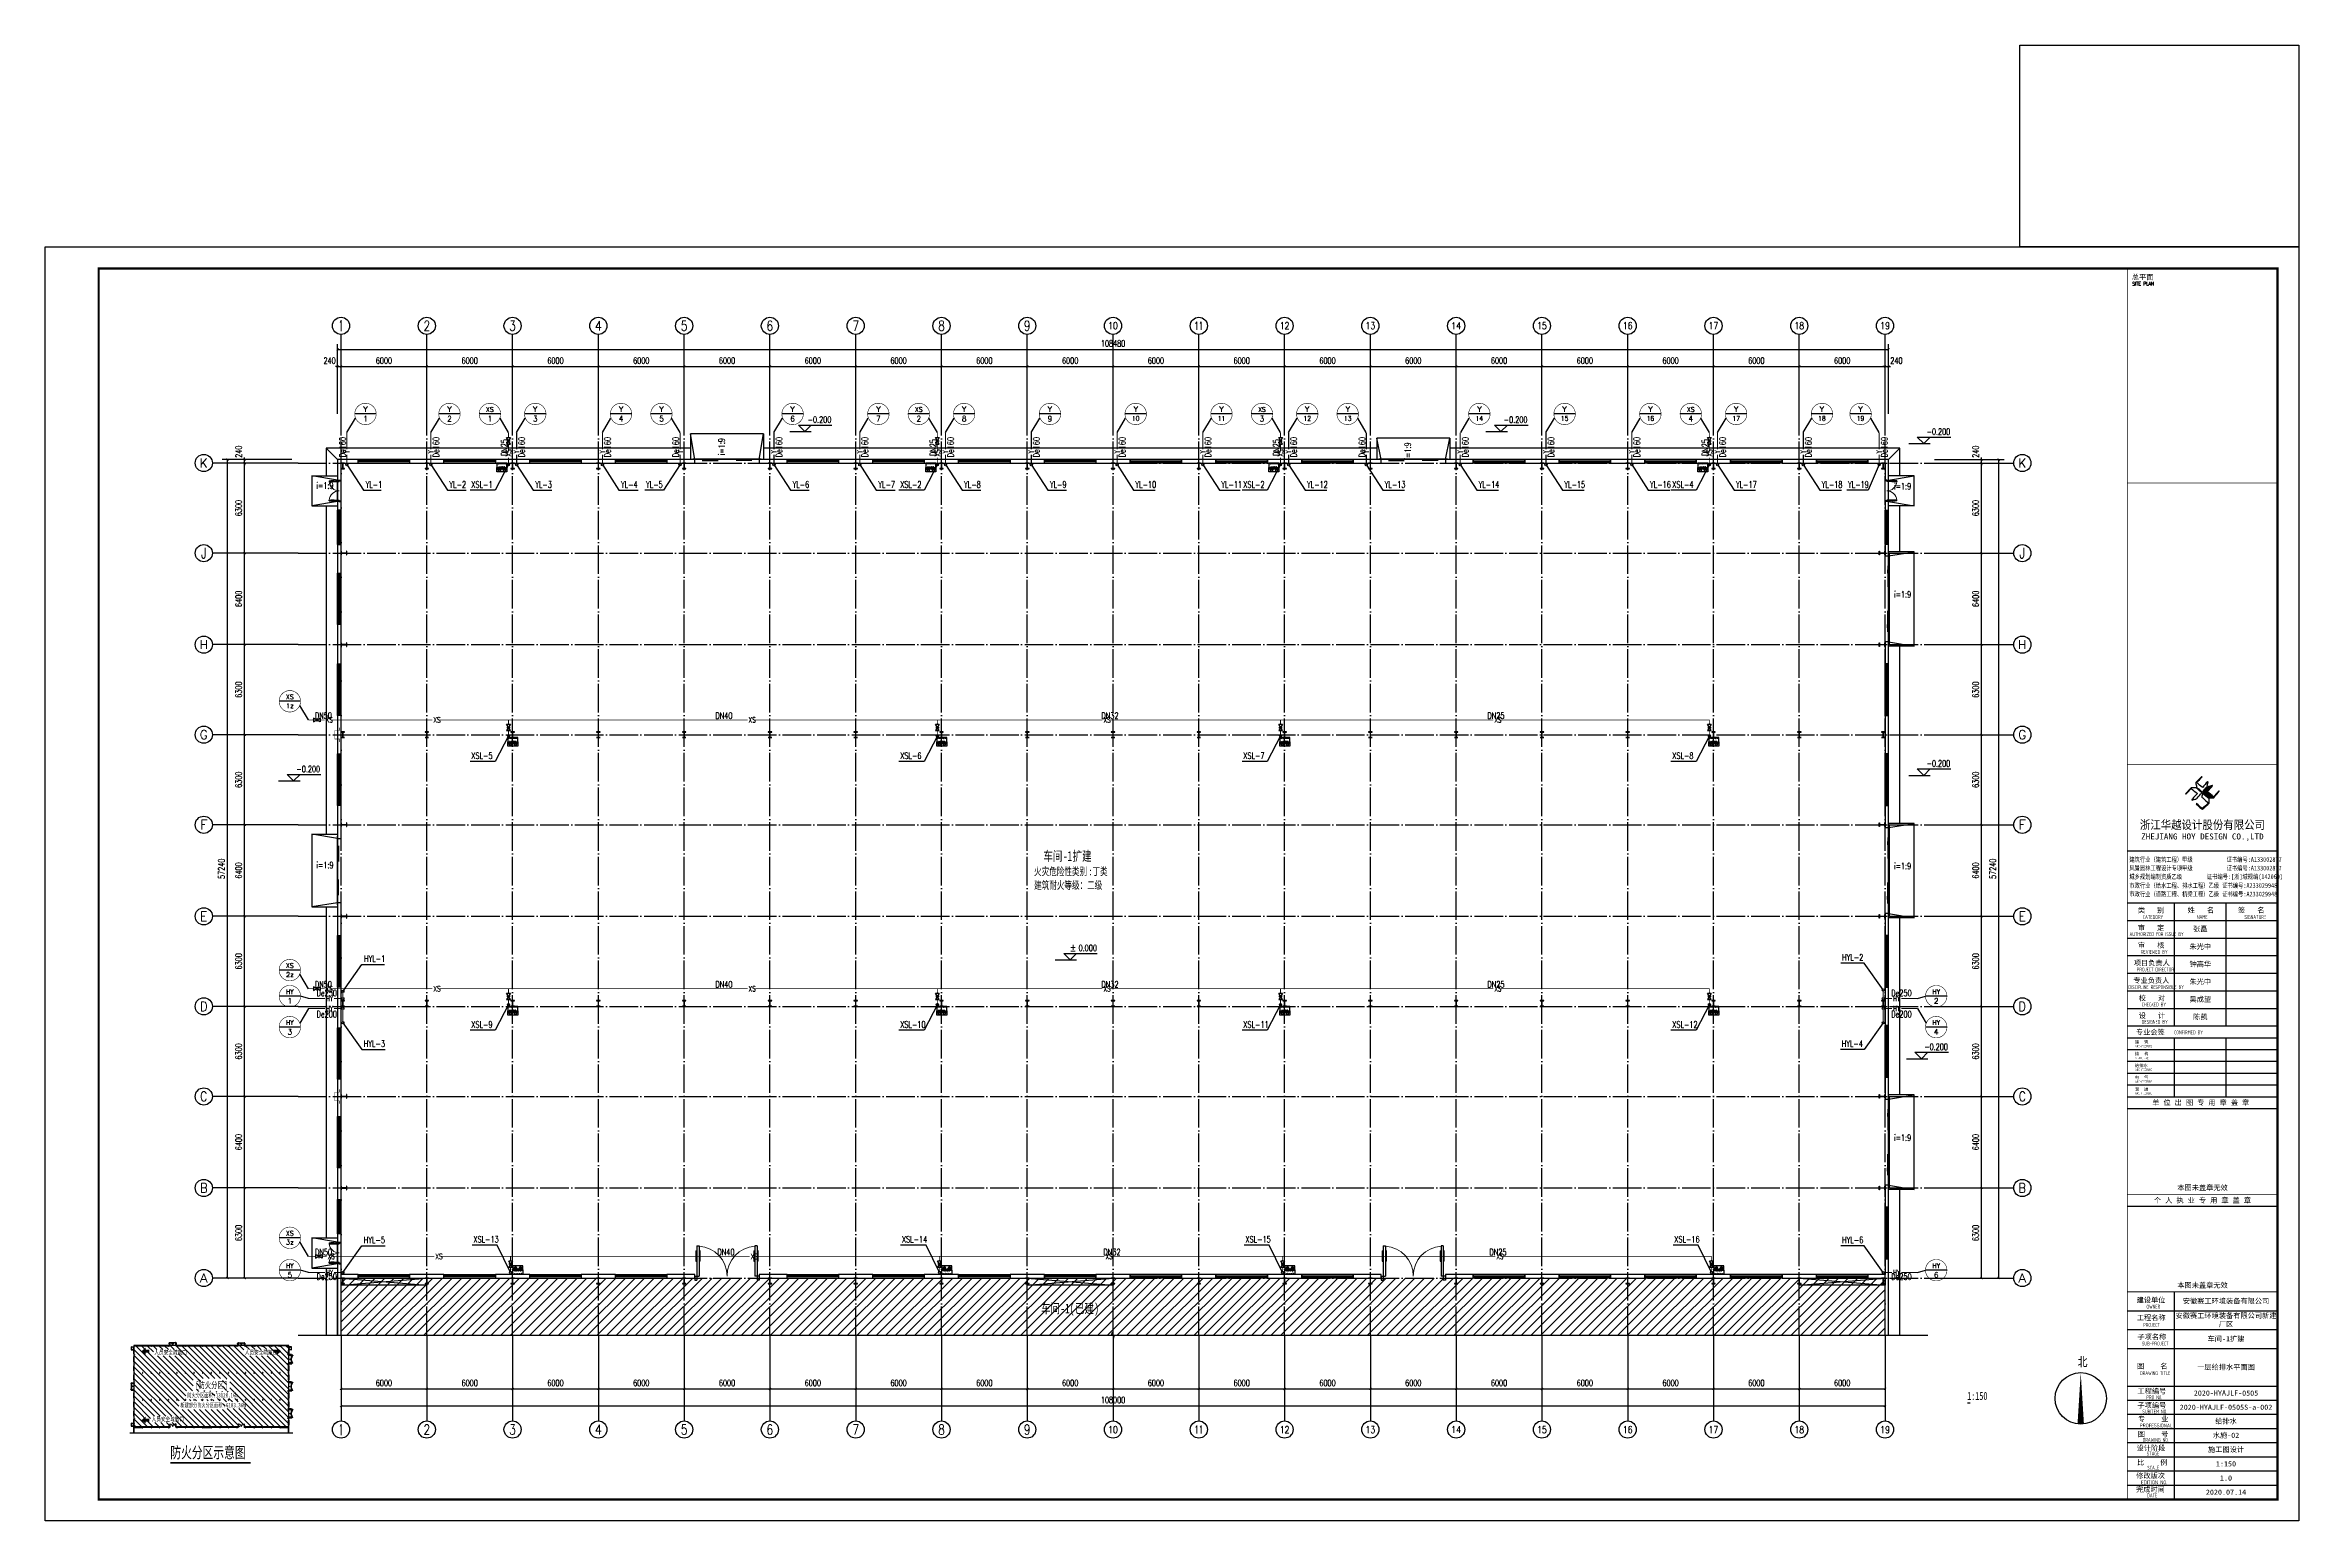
# Model space of a CAD drawing. Extents: x 1635833 to 4277885, y 16914845 to 35313750.
# Drawn here: x 2113224 to 2270874, y 17742386 to 17845608 of the extents above; entities that cross this region are included whole.
import ezdxf
from ezdxf.enums import TextEntityAlignment as Align

# ---------------------------------------------------------------- set-up
doc = ezdxf.new("R2010")
doc.units = 0
doc.header["$LTSCALE"] = 1000
doc.header["$MEASUREMENT"] = 0
doc.linetypes.add('DOTE', pattern=[2.42, 2, -0.2, 0.02, -0.2])
doc.layers.get('Defpoints').update_dxf_attribs({"color": 250})
for name, color, linetype in [('0 - 填充', 251, 'Continuous'), ('00-人防文字', 140, 'Continuous'), ('AXIS_TEXT', 7, 'Continuous'), ('AXIS_外部', 171, 'Continuous'), ('COLUMN', 2, 'Continuous'), ('DIM_SYMB', 165, 'Continuous'), ('DIM_消防', 3, 'Continuous'), ('DIM_雨水', 3, 'Continuous'), ('DOTE', 8, 'DOTE'), ('GROUND', 150, 'Continuous'), ('JZ__灭火器', 6, 'Continuous'), ('PIPE-消防', 1, 'Continuous'), ('PIPE-雨水', 4, 'Continuous'), ('PUB_TEXT', 7, 'Continuous'), ('PUB_TITLE', 4, 'Continuous'), ('TEXT_消防', 7, 'Continuous'), ('TEXT_雨水', 7, 'Continuous'), ('TK', 4, 'Continuous'), ('TWT_TEXT', 7, 'Continuous'), ('VALVE_消防', 7, 'Continuous'), ('VPIPE-消防', 1, 'Continuous'), ('VPIPE-雨水', 4, 'Continuous'), ('WALL-PARAPET', 6, 'Continuous'), ('WINDOW', 140, 'Continuous'), ('文字索引线', 74, 'Continuous'), ('标高', 83, 'Continuous')]:
    doc.layers.add(name, color=color, linetype=linetype)
doc.styles.add('-宋体', font='', dxfattribs={"width": 0.8})
doc.styles.add('_TCH_AXIS', font='COMPLEX', dxfattribs={"bigfont": 'GBCBIG'})
doc.styles.add('_TCH_DIM', font='SIMPLEX', dxfattribs={"bigfont": 'GBCBIG'})
doc.styles.add('_TCH_DIM_T3', font='SIMPLEX', dxfattribs={"width": 0.705882, "bigfont": 'GBCBIG'})
doc.styles.add('_TWT_CIRCLE', font='COMPLEX', dxfattribs={"width": 1.1, "height": 3, "bigfont": 'HZTXT'})
doc.styles.add('_TWT_PIPEDN', font='SIMPLEX', dxfattribs={"width": 0.8, "height": 3, "bigfont": 'HZTXT'})
doc.styles.add('_TWT_PIPETEXT', font='COMPLEX', dxfattribs={"width": 0.8, "height": 2.5, "bigfont": 'HZTXT'})
doc.styles.add('_TWT_SERIAL', font='COMPLEX', dxfattribs={"width": 0.8, "height": 3, "bigfont": 'HZTXT'})
doc.styles.add('COMPLEX', font='COMPLEX')
doc.styles.add('HT', font='simhei.ttf', dxfattribs={"width": 0.7})
doc.styles.add('ROMANS', font='romans', dxfattribs={"width": 0.65, "height": 231.275})
doc.styles.add('TSSD_REIN', font='tssdeng.shx', dxfattribs={"width": 0.7, "bigfont": 'tssdchn.shx'})
doc.styles.add('图签宋体', font='', dxfattribs={"height": 300})
doc.styles.add('图签黑体', font='simhei.ttf', dxfattribs={"height": 550})
doc.styles.add('房间名称', font='SIMPLEX', dxfattribs={"width": 0.8, "bigfont": 'HZTXT'})
doc.styles.get('-宋体').set_extended_font_data('SimSun')
doc.styles.get('图签宋体').set_extended_font_data('NSimSun')
doc.dimstyles.new('_TCH_ARCH&&150', dxfattribs={"dimtxt": 446.25, "dimasz": 150, "dimexe": 375, "dimexo": 450, "dimgap": 189.375, "dimtad": 1, "dimdec": 0, "dimzin": 0, "dimdsep": 46, "dimtxsty": '_TCH_DIM_T3', "dimblk": 'ARCHTICK', "dimcen": 0.09, "dimclrt": 7, "dimazin": 2, "dimtfac": 1, "dimtdec": 0, "dimtix": 1, "dimtmove": 2, "dimatfit": 3, "dimfxl": 0, "dimtolj": 1, "dimtzin": 0, "dimarcsym": 0})

msp = doc.modelspace()

# ---------------------------------------------------------------- texts
at = {"layer": '00-人防文字', "style": 'HT', "width": 0.7}
for s, height, p in [('[', 450.633, (2123729.878, 17751656.673)), ('防火分区', 450.6329, (2123956.713, 17751656.673)), (']', 450.633, (2125771.397, 17751656.673)), ('新建部分防火分区面积', 300.4219, (2122684.243, 17750331.649)), ('防火分区面积', 300.4219, (2123178.485, 17751026.636)), (':13128.16m', 300.4219, (2124993.168, 17751026.636)), (':6183.36m', 300.4219, (2125708.716, 17750331.649)), ('2', 150.211, (2126505.404, 17751226.636)), ('2', 150.211, (2127069.728, 17750531.649))]:
    msp.add_text(s, height=height, dxfattribs=at).set_placement(p)
at = {"layer": 'DIM_消防', "color": 7, "style": '_TWT_CIRCLE'}
for s, height, width, p, p2 in [('Y', 383.136, 1.165116, (2135477.248, 17819947.694), (2135792.719, 17819947.694)), ('1', 383.943, 1.80381, (2135479.641, 17819283.798), (2135790.326, 17819283.798)), ('Y', 383.136, 1.165116, (2141352.248, 17819947.694), (2141667.719, 17819947.694)), ('2', 383.678, 1.337771, (2141353.851, 17819284.024), (2141666.116, 17819284.024)), ('XS', 330.1926, 1.119023, (2144071.377, 17819956.13), (2144602.705, 17819956.13)), ('1', 383.943, 1.80381, (2144181.699, 17819283.798), (2144492.383, 17819283.798)), ('Y', 383.136, 1.165116, (2147352.248, 17819947.694), (2147667.719, 17819947.694)), ('3', 384.204, 1.34975, (2147355.424, 17819283.576), (2147664.543, 17819283.576)), ('Y', 383.136, 1.165116, (2153352.248, 17819947.694), (2153667.719, 17819947.694)), ('4', 383.678, 1.203994, (2153353.851, 17819284.024), (2153666.116, 17819284.024)), ('Y', 383.136, 1.165116, (2156179.306, 17819947.694), (2156494.776, 17819947.694)), ('5', 383.678, 1.365354, (2156180.908, 17819284.024), (2156493.174, 17819284.024)), ('Y', 383.136, 1.165116, (2165352.248, 17819947.694), (2165667.719, 17819947.694)), ('6', 384.204, 1.271123, (2165355.424, 17819283.576), (2165664.543, 17819283.576)), ('Y', 383.136, 1.165116, (2171352.248, 17819947.694), (2171667.719, 17819947.694)), ('7', 383.678, 1.365354, (2171353.851, 17819284.024), (2171666.116, 17819284.024)), ('XS', 330.1926, 1.119023, (2174071.377, 17819956.13), (2174602.705, 17819956.13)), ('2', 383.678, 1.337771, (2174180.908, 17819284.024), (2174493.174, 17819284.024)), ('Y', 383.136, 1.165116, (2177352.248, 17819947.694), (2177667.719, 17819947.694)), ('8', 384.204, 1.283585, (2177355.424, 17819283.576), (2177664.543, 17819283.576)), ('Y', 383.136, 1.165116, (2183352.248, 17819947.694), (2183667.719, 17819947.694)), ('9', 384.204, 1.271123, (2183355.424, 17819283.576), (2183664.543, 17819283.576)), ('10', 330.1926, 1.223605, (2189244.32, 17819328.994), (2189775.647, 17819328.994)), ('Y', 383.136, 1.165116, (2189352.248, 17819947.694), (2189667.719, 17819947.694)), ('11', 329.5313, 1.31023, (2195243.329, 17819329.541), (2195776.639, 17819329.541)), ('Y', 383.136, 1.165116, (2195352.248, 17819947.694), (2195667.719, 17819947.694)), ('XS', 330.1926, 1.119023, (2198071.377, 17819956.13), (2198602.705, 17819956.13)), ('3', 384.204, 1.34975, (2198182.481, 17819283.576), (2198491.601, 17819283.576)), ('12', 329.5313, 1.248134, (2201243.329, 17819329.541), (2201776.639, 17819329.541)), ('Y', 383.136, 1.165116, (2201352.248, 17819947.694), (2201667.719, 17819947.694)), ('13', 330.1926, 1.241002, (2204071.377, 17819328.994), (2204602.705, 17819328.994)), ('Y', 383.136, 1.165116, (2204179.306, 17819947.694), (2204494.776, 17819947.694)), ('14', 329.5313, 1.208057, (2213281.802, 17819329.541), (2213815.112, 17819329.541)), ('Y', 383.136, 1.165116, (2213390.721, 17819947.694), (2213706.192, 17819947.694)), ('15', 329.5313, 1.248134, (2219243.329, 17819329.541), (2219776.639, 17819329.541)), ('Y', 383.136, 1.165116, (2219352.248, 17819947.694), (2219667.719, 17819947.694)), ('16', 330.1926, 1.223605, (2225244.32, 17819328.994), (2225775.647, 17819328.994)), ('Y', 383.136, 1.165116, (2225352.248, 17819947.694), (2225667.719, 17819947.694)), ('XS', 330.1926, 1.119023, (2228071.377, 17819956.13), (2228602.705, 17819956.13)), ('4', 383.678, 1.203994, (2228180.908, 17819284.024), (2228493.174, 17819284.024)), ('17', 329.5313, 1.242247, (2231243.329, 17819329.541), (2231776.639, 17819329.541)), ('Y', 383.136, 1.165116, (2231352.248, 17819947.694), (2231667.719, 17819947.694)), ('18', 330.1926, 1.235148, (2237244.32, 17819328.994), (2237775.647, 17819328.994)), ('Y', 383.136, 1.165116, (2237352.248, 17819947.694), (2237667.719, 17819947.694)), ('19', 330.1926, 1.229349, (2239946.377, 17819328.994), (2240477.705, 17819328.994)), ('Y', 383.136, 1.165116, (2240054.306, 17819947.694), (2240369.776, 17819947.694)), ('XS', 330.1926, 1.119023, (2130077.752, 17799859.911), (2130609.079, 17799859.911)), ('1z', 329.5313, 1.260078, (2130076.76, 17799233.323), (2130610.071, 17799233.323)), ('XS', 330.1926, 1.119023, (2130077.752, 17781059.911), (2130609.079, 17781059.911)), ('2z', 328.8626, 1.177238, (2130075.763, 17780433.876), (2130611.068, 17780433.876)), ('HY', 327.5024, 1.093782, (2130073.753, 17779236.895), (2130613.078, 17779236.895)), ('1', 383.943, 1.80381, (2130188.073, 17778564.098), (2130498.758, 17778564.098)), ('HY', 327.5024, 1.093782, (2245233.947, 17779236.895), (2245773.272, 17779236.895)), ('2', 383.678, 1.337771, (2245347.477, 17778564.324), (2245659.742, 17778564.324)), ('HY', 327.5024, 1.093782, (2130073.753, 17777073.06), (2130613.078, 17777073.06)), ('3', 384.204, 1.34975, (2130188.856, 17776400.04), (2130497.975, 17776400.04)), ('HY', 327.5024, 1.093782, (2245233.947, 17777073.06), (2245773.272, 17777073.06)), ('4', 383.678, 1.203994, (2245347.477, 17776400.489), (2245659.742, 17776400.489)), ('XS', 330.1926, 1.119023, (2130077.752, 17762336.57), (2130609.079, 17762336.57)), ('3z', 330.1926, 1.174222, (2130077.752, 17761709.434), (2130609.079, 17761709.434)), ('HY', 327.5024, 1.093782, (2130073.753, 17760072.964), (2130613.078, 17760072.964)), ('5', 383.678, 1.365354, (2130187.283, 17759400.393), (2130499.548, 17759400.393)), ('HY', 327.5024, 1.093782, (2245233.947, 17760072.964), (2245773.272, 17760072.964)), ('6', 384.204, 1.271123, (2245349.05, 17759399.944), (2245658.169, 17759399.944))]:
    msp.add_text(s, height=height, dxfattribs=dict(at, width=width)).set_placement(p, p2, align=Align.FIT)
at = {"layer": 'PUB_TEXT'}
for s, height, style, width, p in [('-0.200', 446.25, '_TCH_DIM', 0.705882, (2166565.755, 17819187.826)), ('-0.200', 446.25, '_TCH_DIM', 0.705882, (2215259.88, 17819183.012)), ('-0.200', 446.25, '_TCH_DIM', 0.705882, (2244830.026, 17818339.882)), ('i=1:9', 446.25, '_TCH_DIM', 0.705882, (2242556.809, 17814530.559)), ('i=1:9', 446.25, '_TCH_DIM', 0.705882, (2242556.809, 17806963.626)), ('-0.200', 446.25, '_TCH_DIM', 0.705882, (2244830.026, 17795136.924)), ('-0.200', 446.25, '_TCH_DIM', 0.705882, (2130810.508, 17794745.389)), ('车间', 675.9494, 'HT', 0.7, (2183055.885, 17788551.933)), ('扩建', 675.9494, 'HT', 0.7, (2185097.404, 17788551.933)), ('-1', 675.9494, 'HT', 0.7, (2184416.898, 17788551.933)), ('i=1:9', 446.25, '_TCH_DIM', 0.705882, (2242556.809, 17787963.626)), ('0.000', 446.25, '_TCH_DIM', 0.705882, (2185515.261, 17782235.734)), ('-0.200', 446.25, '_TCH_DIM', 0.705882, (2244666.914, 17775318.127)), ('i=1:9', 446.25, '_TCH_DIM', 0.705882, (2242556.809, 17768963.626)), ('车间', 675.9494, 'HT', 0.7, (2182882.324, 17756910.983)), ('-1(', 675.9494, 'HT', 0.7, (2184243.337, 17756910.983)), ('已建', 675.9494, 'HT', 0.7, (2185264.096, 17756910.983)), (')', 675.949, 'HT', 0.7, (2186625.109, 17756910.983)), ('人员安全疏散口', 300, '房间名称', 0.8, (2120869.163, 17753996.65)), ('人员安全疏散口', 300, '房间名称', 0.8, (2127197.109, 17753996.65)), ('1:150', 563.2911, 'HT', 0.7, (2247673.739, 17750846.606)), ('人员安全疏散口', 300, '房间名称', 0.8, (2120672.628, 17749329.967)), ('防火分区示意图', 788.6076, 'HT', 0.7, (2121980.161, 17746778.514))]:
    msp.add_text(s, height=height, dxfattribs=dict(at, style=style, width=width)).set_placement(p)
at = {"layer": 'PUB_TEXT', "style": '_TCH_DIM', "width": 0.705882}
for rotation, p in [(90, (2160763.58, 17816922.883)), (90, (2208763.58, 17816622.883)), (360, (2132206.023, 17814580.461)), (360, (2132206.023, 17788030.461))]:
    msp.add_text('i=1:9', height=446.25, rotation=rotation, dxfattribs=at).set_placement(p)
at = {"layer": 'PUB_TEXT', "color": 6, "style": 'HT', "width": 0.7}
for s, height, p in [('火灾危险性类别', 540.7595, (2182399.785, 17787543.464)), (':', 540.759, (2186210.62, 17787543.464)), ('丁类', 540.7595, (2186482.822, 17787543.464)), ('建筑耐火等级：二级', 540.7595, (2182403.996, 17786581.842))]:
    msp.add_text(s, height=height, dxfattribs=at).set_placement(p)
at = {"layer": 'PUB_TEXT', "style": '_TCH_DIM'}
for s, height, p in [('±', 506.383, (2184888.311, 17782235.734)), ('北', 723.404, (2255396.545, 17753130.227))]:
    msp.add_text(s, height=height, dxfattribs=at).set_placement(p)
at = {"layer": 'TEXT_消防', "linetype": 'Continuous', "style": '_TWT_PIPEDN', "width": 0.64}
for p in [(2145564.258, 17816856.872), (2175564.258, 17816856.872), (2199564.258, 17816856.872), (2229564.258, 17816856.872)]:
    msp.add_text('DN25', height=450, rotation=90, dxfattribs=at).set_placement(p)
at = {"layer": 'TEXT_消防', "style": '_TWT_PIPETEXT', "width": 0.64}
for p in [(2145826.758, 17816827.246), (2175826.758, 17816827.246), (2199826.758, 17816827.246), (2229826.758, 17816827.246)]:
    msp.add_text('XS', height=375, rotation=90, dxfattribs=at).set_placement(p)
at = {"layer": 'TEXT_消防', "linetype": 'Continuous', "style": '_TWT_PIPEDN', "width": 0.64}
for s, p in [('DN50', (2132093.87, 17798485.17)), ('DN40', (2160111.258, 17798485.17)), ('DN32', (2187111.258, 17798485.17)), ('DN25', (2214111.258, 17798485.17)), ('DN50', (2132093.87, 17779685.17)), ('DN40', (2160111.258, 17779685.17)), ('DN32', (2187111.258, 17779685.17)), ('DN25', (2214111.258, 17779685.17)), ('DN50', (2132103.776, 17760961.828)), ('DN40', (2160253.253, 17760961.828)), ('DN32', (2187253.253, 17760961.828)), ('DN25', (2214253.253, 17760961.828))]:
    msp.add_text(s, height=450, dxfattribs=at).set_placement(p)
at = {"layer": 'TEXT_消防', "style": '_TWT_PIPETEXT', "width": 0.64}
for p in [(2132848.084, 17798222.67), (2140385.461, 17798222.67), (2162432.199, 17798222.67), (2187255.55, 17798222.67), (2214591.056, 17798222.67), (2132848.084, 17779422.67), (2140385.461, 17779422.67), (2162432.199, 17779422.67), (2187255.55, 17779422.67), (2214591.056, 17779422.67), (2132990.078, 17760699.328), (2140527.456, 17760699.328), (2162574.194, 17760699.328), (2187397.544, 17760699.328), (2214733.05, 17760699.328)]:
    msp.add_text('XS', height=375, dxfattribs=at).set_placement(p)
at = {"layer": 'TEXT_雨水', "linetype": 'Continuous', "style": '_TWT_PIPEDN', "width": 0.64}
for p in [(2134257.767, 17816774.587), (2140794.72, 17816774.587), (2146786.428, 17816774.587), (2152786.428, 17816774.587), (2157564.258, 17816774.587), (2164786.428, 17816774.587), (2170786.428, 17816774.587), (2176786.428, 17816774.587), (2182786.428, 17816774.587), (2188786.428, 17816774.587), (2194786.428, 17816774.587), (2200786.428, 17816774.587), (2205564.258, 17816774.587), (2212786.428, 17816774.587), (2218786.428, 17816774.587), (2224786.428, 17816774.587), (2230786.428, 17816774.587), (2236786.428, 17816774.587), (2242092.919, 17816774.587)]:
    msp.add_text('De160', height=450, rotation=90, dxfattribs=at).set_placement(p)
at = {"layer": 'TEXT_雨水', "style": '_TWT_PIPETEXT', "width": 0.64}
for p in [(2134520.267, 17817042.15), (2140395.267, 17817042.15), (2146395.267, 17817042.15), (2152395.267, 17817042.15), (2157826.758, 17817042.15), (2164395.267, 17817042.15), (2170395.267, 17817042.15), (2176395.267, 17817042.15), (2182395.267, 17817042.15), (2188395.267, 17817042.15), (2194395.267, 17817042.15), (2200395.267, 17817042.15), (2205826.758, 17817042.15), (2212395.267, 17817042.15), (2218395.267, 17817042.15), (2224395.267, 17817042.15), (2230395.267, 17817042.15), (2236395.267, 17817042.15), (2241701.758, 17817042.15)]:
    msp.add_text('Y', height=375, rotation=90, dxfattribs=at).set_placement(p)
at = {"layer": 'TEXT_雨水', "linetype": 'Continuous', "style": '_TWT_PIPEDN', "width": 0.64}
for s, p in [('De250', (2132213.195, 17779078.5)), ('De250', (2242358.401, 17779078.5)), ('De200', (2132213.195, 17777602.191)), ('De200', (2242358.401, 17777602.191)), ('De250', (2132213.195, 17759242.776)), ('De250', (2242358.401, 17759242.776))]:
    msp.add_text(s, height=450, dxfattribs=at).set_placement(p)
at = {"layer": 'TEXT_雨水', "style": '_TWT_PIPETEXT', "width": 0.64}
for p in [(2132870.028, 17778737.893), (2132870.028, 17778037.893), (2242485.568, 17778737.893), (2242485.568, 17778037.893), (2132870.028, 17759573.962), (2242485.568, 17759573.962)]:
    msp.add_text('HY', height=375, dxfattribs=at).set_placement(p)
at = {"layer": 'TWT_TEXT', "style": '_TWT_SERIAL', "width": 0.64}
for s, p in [('YL-1', (2135638.679, 17814646.645)), ('YL-2', (2141506.661, 17814646.645)), ('XSL-1', (2143041.385, 17814646.645)), ('YL-3', (2147506.661, 17814646.645)), ('YL-4', (2153504.144, 17814646.645)), ('YL-5', (2155256.935, 17814646.645)), ('YL-6', (2165506.661, 17814646.645)), ('YL-7', (2171506.661, 17814646.645)), ('XSL-2', (2173041.385, 17814646.645)), ('YL-8', (2177506.661, 17814646.645)), ('YL-9', (2183506.661, 17814646.645)), ('YL-10', (2189491.162, 17814646.645)), ('YL-11', (2195495.524, 17814646.645)), ('XSL-2', (2197041.385, 17814646.645)), ('YL-12', (2201491.162, 17814646.645)), ('YL-13', (2206922.654, 17814646.645)), ('YL-14', (2213489.612, 17814646.645)), ('YL-15', (2219491.162, 17814646.645)), ('YL-16', (2225491.162, 17814646.645)), ('XSL-4', (2227041.385, 17814646.645)), ('YL-17', (2231491.162, 17814646.645)), ('YL-18', (2237491.162, 17814646.645)), ('YL-19', (2239333.129, 17814646.645)), ('XSL-5', (2143041.385, 17795678.247)), ('XSL-6', (2173041.385, 17795678.247)), ('XSL-7', (2197041.385, 17795678.247)), ('XSL-8', (2227041.385, 17795678.247)), ('HYL-1', (2135530.814, 17781478.247)), ('HYL-2', (2238919.872, 17781575.613)), ('XSL-9', (2143041.385, 17776878.247)), ('XSL-10', (2173041.385, 17776878.247)), ('XSL-11', (2197041.385, 17776878.247)), ('XSL-12', (2227041.385, 17776878.247)), ('HYL-3', (2135514.581, 17775535.174)), ('HYL-4', (2238893.572, 17775535.174)), ('HYL-5', (2135514.581, 17761815.613)), ('XSL-13', (2143183.38, 17761856.668)), ('XSL-14', (2173156.705, 17761856.668)), ('XSL-15', (2197183.38, 17761856.668)), ('XSL-16', (2227183.38, 17761856.668)), ('HYL-6', (2238919.872, 17761815.613))]:
    msp.add_text(s, height=450, dxfattribs=at).set_placement(p)

# ---------------------------------------------------------------- blocks, each defined once
blk = doc.blocks.new('A$C3ACC4A1C')
at = {"layer": 'COLUMN'}
h = blk.add_hatch(color=256, dxfattribs=at)
h.paths.add_polyline_path([(125, 400), (0, 400), (0, 388), (120, 388), (120, 200), (125, 200)])
h.paths.add_polyline_path([(250, 400), (125, 400), (125, 200), (130, 200), (130, 388), (250, 388)])
h.paths.add_polyline_path([(250, 12), (130, 12), (130, 200), (125, 200), (125, 0), (250, 0)])
h.paths.add_polyline_path([(125, 200), (120, 200), (120, 12), (0, 12), (0, 0), (125, 0)])
blk.add_lwpolyline([(0, 0), (0, 12), (120, 12), (120, 388), (0, 388), (0, 400), (250, 400), (250, 388), (130, 388), (130, 12), (250, 12), (250, 0)], close=True, dxfattribs=at)
blk = doc.blocks.new('$WINLIB2D$00000001')
for p, q in [((-0.5, 0.5), (0.5, 0.5)), ((-0.5, 0.5), (-0.5, -0.5)), ((0.5, -0.5), (0.5, 0.5)), ((0.5, 0.167), (-0.5, 0.167)), ((0.5, -0.167), (-0.5, -0.167)), ((-0.5, -0.5), (0.5, -0.5))]:
    blk.add_line(p, q)
blk = doc.blocks.new('$DorLib2D$00000011')
at = {"lineweight": 13}
for p, q in [((-0.483, 0.396), (-0.483, 0.235)), ((-0.417, 0.396), (-0.417, 0.235)), ((0.417, 0.396), (0.417, 0.235)), ((0.483, 0.396), (0.483, 0.235))]:
    blk.add_line(p, q, dxfattribs=at)
for p, q in [((-0.483, 0.396), (-0.467, 0.396)), ((-0.467, 0.471), (-0.467, -0.062)), ((-0.467, 0.471), (-0.433, 0.471)), ((-0.433, 0.471), (-0.433, 0.004)), ((-0.417, 0.396), (-0.433, 0.396)), ((0.417, 0.396), (0.433, 0.396)), ((0.433, 0.471), (0.433, 0.004)), ((0.467, 0.471), (0.433, 0.471)), ((0.467, 0.471), (0.467, -0.062)), ((0.483, 0.396), (0.467, 0.396)), ((-0.5, 0.004), (-0.433, 0.004)), ((-0.5, 0.004), (-0.5, -0.062)), ((-0.483, 0.235), (-0.467, 0.235)), ((-0.417, 0.235), (-0.433, 0.235)), ((0.417, 0.235), (0.433, 0.235)), ((0.5, 0.004), (0.433, 0.004)), ((0.483, 0.235), (0.467, 0.235)), ((0.5, 0.004), (0.5, -0.062)), ((-0.5, -0.062), (-0.467, -0.062)), ((0.5, -0.062), (0.467, -0.062))]:
    blk.add_line(p, q)
for centre, start, end in [((-0.467, 0.004), 0, 85.904), ((0.467, 0.004), 94.096, 180)]:
    blk.add_arc(centre, 0.467, start, end, dxfattribs=at)
blk = doc.blocks.new('6456')
at = {"color": 1}
for p, q in [((2859562, 18811835), (2865562, 18812335)), ((2859562, 18812335), (2865562, 18811835)), ((2907562, 18811835), (2913562, 18812335)), ((2907562, 18812335), (2913562, 18811835)), ((2961562, 18811835), (2967562, 18812335)), ((2961562, 18812335), (2967562, 18811835))]:
    blk.add_line(p, q, dxfattribs=at)
at = {"color": 1, "const_width": 30}
blk.add_lwpolyline([(2859442, 18868335), (2859442, 18868535), (2859122, 18868535), (2859122, 18869135), (2859442, 18869135), (2859442, 18869335)], dxfattribs=at)
at = {"color": 1}
for points in [[(2859562, 18812335), (2865562, 18812335), (2865562, 18811835), (2859562, 18811835)], [(2907562, 18812335), (2913562, 18812335), (2913562, 18811835), (2907562, 18811835)], [(2961562, 18812335), (2967562, 18812335), (2967562, 18811835), (2961562, 18811835)]]:
    blk.add_lwpolyline(points, close=True, dxfattribs=at)
at = {"layer": 'DIM_SYMB', "color": 1}
blk.add_lwpolyline([(2856562, 18808335), (2913449, 18808335), (2913525, 18808545), (2913599, 18808125), (2913674, 18808335), (2970562, 18808335)], dxfattribs=at)
at = {"layer": 'GROUND', "color": 1}
for p, q in [((2889112, 18871375), (2884012, 18871375)), ((2884012, 18871375), (2884012, 18869575)), ((2884312, 18869575), (2884012, 18871375)), ((2888812, 18869575), (2889112, 18871375)), ((2889112, 18871375), (2889112, 18869575)), ((2937112, 18871075), (2932012, 18871075)), ((2932012, 18871075), (2932012, 18869575)), ((2932312, 18869575), (2932012, 18871075)), ((2936812, 18869575), (2937112, 18871075)), ((2937112, 18871075), (2937112, 18869575)), ((2857522, 18868435), (2857522, 18866335)), ((2857522, 18868435), (2859322, 18868435)), ((2859322, 18868135), (2857522, 18868435)), ((2859322, 18866635), (2857522, 18866335)), ((2857522, 18866335), (2859322, 18866335)), ((2859322, 18868435), (2859322, 18866335)), ((2889112, 18869575), (2884012, 18869575)), ((2937112, 18869575), (2932012, 18869575)), ((2969602, 18868435), (2967802, 18868435)), ((2967802, 18866335), (2967802, 18868435)), ((2967802, 18868135), (2969602, 18868435)), ((2967802, 18866635), (2969602, 18866335)), ((2969602, 18866335), (2967802, 18866335)), ((2969602, 18863135), (2967802, 18863135)), ((2967802, 18856535), (2967802, 18863135)), ((2967802, 18862835), (2969602, 18863135)), ((2967802, 18856835), (2969602, 18856535)), ((2969602, 18856535), (2967802, 18856535)), ((2969602, 18866335), (2969602, 18868435)), ((2969602, 18856535), (2969602, 18863135)), ((2857522, 18843385), (2857522, 18838285)), ((2857522, 18843385), (2859322, 18843385)), ((2859322, 18843085), (2857522, 18843385)), ((2859322, 18843385), (2859322, 18838285)), ((2969602, 18844135), (2967802, 18844135)), ((2967802, 18837535), (2967802, 18844135)), ((2967802, 18843835), (2969602, 18844135)), ((2969602, 18837535), (2969602, 18844135)), ((2859322, 18838585), (2857522, 18838285)), ((2857522, 18838285), (2859322, 18838285)), ((2967802, 18837835), (2969602, 18837535)), ((2969602, 18837535), (2967802, 18837535)), ((2969602, 18825135), (2967802, 18825135)), ((2967802, 18818535), (2967802, 18825135)), ((2967802, 18824835), (2969602, 18825135)), ((2969602, 18818535), (2969602, 18825135)), ((2857522, 18815135), (2857522, 18813035)), ((2857522, 18815135), (2859322, 18815135)), ((2859322, 18814835), (2857522, 18815135)), ((2859322, 18813335), (2857522, 18813035)), ((2857522, 18813035), (2859322, 18813035)), ((2859322, 18815135), (2859322, 18813035)), ((2859322, 18808335), (2967802, 18808335)), ((2967802, 18818835), (2969602, 18818535)), ((2969602, 18818535), (2967802, 18818535))]:
    blk.add_line(p, q, dxfattribs=at)
at = {"layer": 'WALL-PARAPET', "color": 1}
for p, q in [((2860762, 18869575), (2859322, 18869575)), ((2859322, 18869575), (2859322, 18868135)), ((2859322, 18868135), (2859562, 18868135)), ((2859562, 18866635), (2859322, 18866635)), ((2859322, 18866635), (2859322, 18866035)), ((2859322, 18866035), (2859562, 18866035)), ((2859562, 18863635), (2859322, 18863635)), ((2859322, 18863635), (2859322, 18861635)), ((2859322, 18861635), (2859562, 18861635)), ((2859562, 18858035), (2859322, 18858035)), ((2859322, 18858035), (2859322, 18855285)), ((2859322, 18855285), (2859562, 18855285)), ((2859562, 18869335), (2860762, 18869335)), ((2859562, 18868135), (2859562, 18869335)), ((2859562, 18866035), (2859562, 18866635)), ((2859562, 18861635), (2859562, 18863635)), ((2859562, 18855285), (2859562, 18858035)), ((2860762, 18869335), (2860762, 18869575)), ((2866762, 18869575), (2864362, 18869575)), ((2864362, 18869575), (2864362, 18869335)), ((2864362, 18869335), (2866762, 18869335)), ((2866762, 18869335), (2866762, 18869575)), ((2872762, 18869575), (2870362, 18869575)), ((2870362, 18869575), (2870362, 18869335)), ((2870362, 18869335), (2872762, 18869335)), ((2872762, 18869335), (2872762, 18869575)), ((2878762, 18869575), (2876362, 18869575)), ((2876362, 18869575), (2876362, 18869335)), ((2876362, 18869335), (2878762, 18869335)), ((2878762, 18869335), (2878762, 18869575)), ((2884312, 18869575), (2882362, 18869575)), ((2882362, 18869575), (2882362, 18869335)), ((2882362, 18869335), (2884312, 18869335)), ((2884312, 18869335), (2884312, 18869575)), ((2890762, 18869575), (2888812, 18869575)), ((2888812, 18869575), (2888812, 18869335)), ((2888812, 18869335), (2890762, 18869335)), ((2890762, 18869335), (2890762, 18869575)), ((2896762, 18869575), (2894362, 18869575)), ((2894362, 18869575), (2894362, 18869335)), ((2894362, 18869335), (2896762, 18869335)), ((2896762, 18869335), (2896762, 18869575)), ((2902762, 18869575), (2900362, 18869575)), ((2900362, 18869575), (2900362, 18869335)), ((2900362, 18869335), (2902762, 18869335)), ((2902762, 18869335), (2902762, 18869575)), ((2908762, 18869575), (2906362, 18869575)), ((2906362, 18869575), (2906362, 18869335)), ((2906362, 18869335), (2908762, 18869335)), ((2908762, 18869335), (2908762, 18869575)), ((2914762, 18869575), (2912362, 18869575)), ((2912362, 18869575), (2912362, 18869335)), ((2912362, 18869335), (2914762, 18869335)), ((2914762, 18869335), (2914762, 18869575)), ((2920762, 18869575), (2918362, 18869575)), ((2918362, 18869575), (2918362, 18869335)), ((2918362, 18869335), (2920762, 18869335)), ((2920762, 18869335), (2920762, 18869575)), ((2926762, 18869575), (2924362, 18869575)), ((2924362, 18869575), (2924362, 18869335)), ((2924362, 18869335), (2926762, 18869335)), ((2926762, 18869335), (2926762, 18869575)), ((2932312, 18869575), (2930362, 18869575)), ((2930362, 18869575), (2930362, 18869335)), ((2930362, 18869335), (2932312, 18869335)), ((2932312, 18869335), (2932312, 18869575)), ((2938762, 18869575), (2936812, 18869575)), ((2936812, 18869575), (2936812, 18869335)), ((2936812, 18869335), (2938762, 18869335)), ((2938762, 18869335), (2938762, 18869575)), ((2944762, 18869575), (2942362, 18869575)), ((2942362, 18869575), (2942362, 18869335)), ((2942362, 18869335), (2944762, 18869335)), ((2944762, 18869335), (2944762, 18869575)), ((2950762, 18869575), (2948362, 18869575)), ((2948362, 18869575), (2948362, 18869335)), ((2948362, 18869335), (2950762, 18869335)), ((2950762, 18869335), (2950762, 18869575)), ((2956762, 18869575), (2954362, 18869575)), ((2954362, 18869575), (2954362, 18869335)), ((2954362, 18869335), (2956762, 18869335)), ((2956762, 18869335), (2956762, 18869575)), ((2962762, 18869575), (2960362, 18869575)), ((2960362, 18869575), (2960362, 18869335)), ((2960362, 18869335), (2962762, 18869335)), ((2962762, 18869335), (2962762, 18869575)), ((2967802, 18869575), (2966362, 18869575)), ((2966362, 18869575), (2966362, 18869335)), ((2966362, 18869335), (2967562, 18869335)), ((2967562, 18869335), (2967562, 18868135)), ((2967562, 18868135), (2967802, 18868135)), ((2967802, 18866635), (2967562, 18866635)), ((2967562, 18866635), (2967562, 18866035)), ((2967562, 18866035), (2967802, 18866035)), ((2967802, 18863635), (2967562, 18863635)), ((2967562, 18863635), (2967562, 18862835)), ((2967562, 18862835), (2967802, 18862835)), ((2967802, 18856835), (2967562, 18856835)), ((2967562, 18856835), (2967562, 18855285)), ((2967562, 18855285), (2967802, 18855285)), ((2967802, 18868135), (2967802, 18869575)), ((2967802, 18866035), (2967802, 18866635)), ((2967802, 18862835), (2967802, 18863635)), ((2967802, 18855285), (2967802, 18856835)), ((2859562, 18851685), (2859322, 18851685)), ((2859322, 18851685), (2859322, 18848985)), ((2859322, 18848985), (2859562, 18848985)), ((2859562, 18845385), (2859322, 18845385)), ((2859322, 18845385), (2859322, 18843085)), ((2859322, 18843085), (2859562, 18843085)), ((2859562, 18848985), (2859562, 18851685)), ((2859562, 18843085), (2859562, 18845385)), ((2967802, 18851685), (2967562, 18851685)), ((2967562, 18851685), (2967562, 18848985)), ((2967562, 18848985), (2967802, 18848985)), ((2967802, 18845385), (2967562, 18845385)), ((2967562, 18845385), (2967562, 18843835)), ((2967562, 18843835), (2967802, 18843835)), ((2967802, 18848985), (2967802, 18851685)), ((2967802, 18843835), (2967802, 18845385)), ((2859562, 18838585), (2859322, 18838585)), ((2859322, 18838585), (2859322, 18836285)), ((2859322, 18836285), (2859562, 18836285)), ((2859562, 18832685), (2859322, 18832685)), ((2859322, 18832685), (2859322, 18829985)), ((2859322, 18829985), (2859562, 18829985)), ((2859562, 18826385), (2859322, 18826385)), ((2859322, 18826385), (2859322, 18823635)), ((2859322, 18823635), (2859562, 18823635)), ((2859562, 18836285), (2859562, 18838585)), ((2859562, 18829985), (2859562, 18832685)), ((2859562, 18823635), (2859562, 18826385)), ((2967802, 18837835), (2967562, 18837835)), ((2967562, 18837835), (2967562, 18836285)), ((2967562, 18836285), (2967802, 18836285)), ((2967802, 18832685), (2967562, 18832685)), ((2967562, 18832685), (2967562, 18829985)), ((2967562, 18829985), (2967802, 18829985)), ((2967802, 18826385), (2967562, 18826385)), ((2967562, 18826385), (2967562, 18824835)), ((2967562, 18824835), (2967802, 18824835)), ((2967802, 18836285), (2967802, 18837835)), ((2967802, 18829985), (2967802, 18832685)), ((2967802, 18824835), (2967802, 18826385)), ((2859562, 18820035), (2859322, 18820035)), ((2859322, 18820035), (2859322, 18817835)), ((2859322, 18817835), (2859562, 18817835)), ((2859562, 18815435), (2859322, 18815435)), ((2859322, 18815435), (2859322, 18814835)), ((2859322, 18814835), (2859562, 18814835)), ((2859562, 18813335), (2859322, 18813335)), ((2859322, 18813335), (2859322, 18812455)), ((2859322, 18808335), (2859322, 18812455)), ((2859322, 18808335), (2859562, 18808335)), ((2859562, 18817835), (2859562, 18820035)), ((2859562, 18814835), (2859562, 18815435)), ((2859562, 18812575), (2859562, 18813335)), ((2860762, 18812575), (2859562, 18812575)), ((2859562, 18812335), (2860762, 18812335)), ((2859562, 18808335), (2859562, 18812335)), ((2860762, 18812335), (2860762, 18812575)), ((2866762, 18812575), (2864362, 18812575)), ((2864362, 18812575), (2864362, 18812335)), ((2864362, 18812335), (2866762, 18812335)), ((2866762, 18812335), (2866762, 18812575)), ((2872762, 18812575), (2870362, 18812575)), ((2870362, 18812575), (2870362, 18812335)), ((2870362, 18812335), (2872762, 18812335)), ((2872762, 18812335), (2872762, 18812575)), ((2878762, 18812575), (2876362, 18812575)), ((2876362, 18812575), (2876362, 18812335)), ((2876362, 18812335), (2878762, 18812335)), ((2878762, 18812335), (2878762, 18812575)), ((2884312, 18812575), (2882362, 18812575)), ((2882362, 18812575), (2882362, 18812335)), ((2882362, 18812335), (2884312, 18812335)), ((2884312, 18812335), (2884312, 18812575)), ((2890762, 18812575), (2888812, 18812575)), ((2888812, 18812575), (2888812, 18812335)), ((2888812, 18812335), (2890762, 18812335)), ((2890762, 18812335), (2890762, 18812575)), ((2896762, 18812575), (2894362, 18812575)), ((2894362, 18812575), (2894362, 18812335)), ((2894362, 18812335), (2896762, 18812335)), ((2896762, 18812335), (2896762, 18812575)), ((2902762, 18812575), (2900362, 18812575)), ((2900362, 18812575), (2900362, 18812335)), ((2900362, 18812335), (2902762, 18812335)), ((2902762, 18812335), (2902762, 18812575)), ((2908762, 18812575), (2906362, 18812575)), ((2906362, 18812575), (2906362, 18812335)), ((2906362, 18812335), (2908762, 18812335)), ((2908762, 18812335), (2908762, 18812575)), ((2914762, 18812575), (2912362, 18812575)), ((2912362, 18812575), (2912362, 18812335)), ((2912362, 18812335), (2914762, 18812335)), ((2914762, 18812335), (2914762, 18812575)), ((2920762, 18812575), (2918362, 18812575)), ((2918362, 18812575), (2918362, 18812335)), ((2918362, 18812335), (2920762, 18812335)), ((2920762, 18812335), (2920762, 18812575)), ((2926762, 18812575), (2924362, 18812575)), ((2924362, 18812575), (2924362, 18812335)), ((2924362, 18812335), (2926762, 18812335)), ((2926762, 18812335), (2926762, 18812575)), ((2932312, 18812575), (2930362, 18812575)), ((2930362, 18812575), (2930362, 18812335)), ((2930362, 18812335), (2932312, 18812335)), ((2932312, 18812335), (2932312, 18812575)), ((2938762, 18812575), (2936812, 18812575)), ((2936812, 18812575), (2936812, 18812335)), ((2936812, 18812335), (2938762, 18812335)), ((2938762, 18812335), (2938762, 18812575)), ((2944762, 18812575), (2942362, 18812575)), ((2942362, 18812575), (2942362, 18812335)), ((2942362, 18812335), (2944762, 18812335)), ((2944762, 18812335), (2944762, 18812575)), ((2950762, 18812575), (2948362, 18812575)), ((2948362, 18812575), (2948362, 18812335)), ((2948362, 18812335), (2950762, 18812335)), ((2950762, 18812335), (2950762, 18812575)), ((2956762, 18812575), (2954362, 18812575)), ((2954362, 18812575), (2954362, 18812335)), ((2954362, 18812335), (2956762, 18812335)), ((2956762, 18812335), (2956762, 18812575)), ((2962762, 18812575), (2960362, 18812575)), ((2960362, 18812575), (2960362, 18812335)), ((2960362, 18812335), (2962762, 18812335)), ((2962762, 18812335), (2962762, 18812575)), ((2967562, 18812575), (2966362, 18812575)), ((2966362, 18812575), (2966362, 18812335)), ((2966362, 18812335), (2967562, 18812335)), ((2967802, 18818835), (2967562, 18818835)), ((2967562, 18818835), (2967562, 18817285)), ((2967562, 18817285), (2967802, 18817285)), ((2967802, 18813685), (2967562, 18813685)), ((2967562, 18813685), (2967562, 18812575)), ((2967562, 18808335), (2967562, 18812335)), ((2967562, 18808335), (2967802, 18808335)), ((2967802, 18817285), (2967802, 18818835)), ((2967802, 18812455), (2967802, 18813685)), ((2967802, 18808335), (2967802, 18812455))]:
    blk.add_line(p, q, dxfattribs=at)
at = {"layer": 'WINDOW', "color": 1}
for p, q in [((2859322, 18866635), (2859322, 18868135)), ((2967802, 18866635), (2967802, 18868135)), ((2859322, 18813335), (2859322, 18814835))]:
    blk.add_line(p, q, dxfattribs=at)
at = {"layer": 'COLUMN', "color": 1, "xscale": -1}
for p in [(2859812, 18868935), (2865687, 18868935), (2871687, 18868935), (2877687, 18868935), (2883687, 18868935), (2889687, 18868935), (2895687, 18868935), (2901687, 18868935), (2907687, 18868935), (2913687, 18868935), (2919687, 18868935), (2925687, 18868935), (2931687, 18868935), (2937687, 18868935), (2943687, 18868935), (2949687, 18868935), (2955687, 18868935), (2961687, 18868935), (2967562, 18868935), (2859812, 18850135), (2865687, 18850135), (2871687, 18850135), (2877687, 18850135), (2883687, 18850135), (2889687, 18850135), (2895687, 18850135), (2901687, 18850135), (2907687, 18850135), (2913687, 18850135), (2919687, 18850135), (2925687, 18850135), (2931687, 18850135), (2937687, 18850135), (2943687, 18850135), (2949687, 18850135), (2955687, 18850135), (2961687, 18850135), (2967562, 18850135), (2859812, 18831335), (2865687, 18831335), (2871687, 18831335), (2877687, 18831335), (2883687, 18831335), (2889687, 18831335), (2895687, 18831335), (2901687, 18831335), (2907687, 18831335), (2913687, 18831335), (2919687, 18831335), (2925687, 18831335), (2931687, 18831335), (2937687, 18831335), (2943687, 18831335), (2949687, 18831335), (2955687, 18831335), (2961687, 18831335), (2967562, 18831335), (2967687, 18831335), (2859812, 18811935), (2865687, 18811935), (2871687, 18811935), (2877687, 18811935), (2883687, 18811935), (2889687, 18811935), (2895687, 18811935), (2901687, 18811935), (2907687, 18811935), (2913687, 18811935), (2919687, 18811935), (2925687, 18811935), (2931687, 18811935), (2937687, 18811935), (2943687, 18811935), (2949687, 18811935), (2955687, 18811935), (2961687, 18811935), (2967562, 18811935)]:
    blk.add_blockref('A$C3ACC4A1C', p, dxfattribs=at)
at = {"layer": 'COLUMN', "color": 1, "xscale": -1, "rotation": 270}
for p in [(2859562, 18862910), (2859562, 18856510), (2859562, 18843910), (2859562, 18837510), (2859562, 18824910), (2859562, 18818510)]:
    blk.add_blockref('A$C3ACC4A1C', p, dxfattribs=at)
at = {"layer": 'COLUMN', "color": 1, "rotation": 90.00000000000001}
for p in [(2967562, 18862910), (2967562, 18856510), (2967562, 18843910), (2967562, 18837510), (2967562, 18824910), (2967562, 18818510)]:
    blk.add_blockref('A$C3ACC4A1C', p, dxfattribs=at)
at = {"layer": 'WINDOW', "color": 1}
for name, p, xscale, yscale, zscale in [('$DorLib2D$00000011', (2886562, 18869455), 4500.000027132919, 4500.000027132919, 4500.000027132919), ('$DorLib2D$00000011', (2934562, 18869455), 4500.000027132919, 4500.000027132919, 4500.000027132919), ('$WINLIB2D$00000001', (2862562, 18869455), 3600.000000003725, -240, 3600.000000003725), ('$WINLIB2D$00000001', (2868562, 18869455), 3600.000000003725, -240, 3600.000000003725), ('$WINLIB2D$00000001', (2874562, 18869455), 3600.000000003725, -240, 3600.000000003725), ('$WINLIB2D$00000001', (2880562, 18869455), 3600.000000003725, -240, 3600.000000003725), ('$WINLIB2D$00000001', (2892562, 18869455), 3600.000000003725, -240, 3600.000000003725), ('$WINLIB2D$00000001', (2898562, 18869455), 3600.000000003725, -240, 3600.000000003725), ('$WINLIB2D$00000001', (2904562, 18869455), 3600.000000003725, -240, 3600.000000003725), ('$WINLIB2D$00000001', (2910562, 18869455), 3600.000000003725, -240, 3600.000000003725), ('$WINLIB2D$00000001', (2916562, 18869455), -3600.000000003725, -240, -3600.000000003725), ('$WINLIB2D$00000001', (2922562, 18869455), -3600.000000003725, -240, -3600.000000003725), ('$WINLIB2D$00000001', (2928562, 18869455), -3600.000000003725, -240, -3600.000000003725), ('$WINLIB2D$00000001', (2940562, 18869455), -3600.000000003725, -240, -3600.000000003725), ('$WINLIB2D$00000001', (2946562, 18869455), -3600.000000003725, -240, -3600.000000003725), ('$WINLIB2D$00000001', (2952562, 18869455), -3600.000000003725, -240, -3600.000000003725), ('$WINLIB2D$00000001', (2958562, 18869455), -3600.000000003725, -240, -3600.000000003725), ('$WINLIB2D$00000001', (2964562, 18869455), -3600.000000003725, -240, -3600.000000003725)]:
    blk.add_blockref(name, p, dxfattribs=dict(at, xscale=xscale, yscale=yscale, zscale=zscale))
for name, p, xscale, yscale, zscale, rotation in [('$DorLib2D$00000011', (2859442, 18867385), 1500, 1500, 1500, 90), ('$WINLIB2D$00000001', (2859442, 18864835), 2400, 240, 2400, 90), ('$WINLIB2D$00000001', (2859442, 18859835), 3600.000000003725, -240, 3600.000000003725, 90), ('$WINLIB2D$00000001', (2859442, 18853485), 3600.000000003725, -240, 3600.000000003725, 90), ('$DorLib2D$00000011', (2967682, 18859835), 6000, -6000, 6000, 90), ('$WINLIB2D$00000001', (2967682, 18864835), 2400, -240, 2400, 90), ('$WINLIB2D$00000001', (2967682, 18853485), 3600.000000003725, 240, 3600.000000003725, 90), ('$DorLib2D$00000011', (2967682, 18867385), 1500, -1500, 1500, 90), ('$DorLib2D$00000011', (2859442, 18840835), 4500.000027132919, 4500.000027132919, 4500.000027132919, 90), ('$WINLIB2D$00000001', (2859442, 18847185), 3600.000000003725, -240, 3600.000000003725, 90), ('$DorLib2D$00000011', (2967682, 18840835), 6000, -6000, 6000, 90), ('$WINLIB2D$00000001', (2967682, 18847185), 3600.000000003725, 240, 3600.000000003725, 90), ('$WINLIB2D$00000001', (2859442, 18834485), 3600.000000003725, -240, 3600.000000003725, 90), ('$WINLIB2D$00000001', (2859442, 18828185), 3600.000000003725, -240, 3600.000000003725, 90), ('$WINLIB2D$00000001', (2859442, 18821835), 3600.000000003725, -240, 3600.000000003725, 90), ('$DorLib2D$00000011', (2967682, 18821835), 6000, -6000, 6000, 90), ('$WINLIB2D$00000001', (2967682, 18834485), 3600.000000003725, 240, 3600.000000003725, 90), ('$WINLIB2D$00000001', (2967682, 18828185), 3600.000000003725, 240, 3600.000000003725, 90), ('$DorLib2D$00000011', (2859442, 18814085), -1500, 1500, -1500, 90), ('$WINLIB2D$00000001', (2859442, 18816635), 2400, -240, 2400, 90), ('$WINLIB2D$00000001', (2862562, 18812455), -3600.000000003725, -240, -3600.000000003725, 180), ('$WINLIB2D$00000001', (2868562, 18812455), -3600.000000003725, 240, -3600.000000003725, 180), ('$WINLIB2D$00000001', (2874562, 18812455), -3600.000000003725, 240, -3600.000000003725, 180), ('$WINLIB2D$00000001', (2880562, 18812455), -3600.000000003725, 240, -3600.000000003725, 180), ('$DorLib2D$00000011', (2886562, 18812455), -4500.000027132919, -4500.000027132919, -4500.000027132919, 180), ('$WINLIB2D$00000001', (2892562, 18812455), -3600.000000003725, 240, -3600.000000003725, 180), ('$WINLIB2D$00000001', (2898562, 18812455), -3600.000000003725, 240, -3600.000000003725, 180), ('$WINLIB2D$00000001', (2904562, 18812455), -3600.000000003725, 240, -3600.000000003725, 180), ('$WINLIB2D$00000001', (2910562, 18812455), -3600.000000003725, -240, -3600.000000003725, 180), ('$WINLIB2D$00000001', (2916562, 18812455), 3600.000000003725, 240, 3600.000000003725, 180), ('$WINLIB2D$00000001', (2922562, 18812455), 3600.000000003725, 240, 3600.000000003725, 180), ('$WINLIB2D$00000001', (2928562, 18812455), 3600.000000003725, 240, 3600.000000003725, 180), ('$DorLib2D$00000011', (2934562, 18812455), 4500.000027132919, -4500.000027132919, 4500.000027132919, 180), ('$WINLIB2D$00000001', (2940562, 18812455), 3600.000000003725, 240, 3600.000000003725, 180), ('$WINLIB2D$00000001', (2946562, 18812455), 3600.000000003725, 240, 3600.000000003725, 180), ('$WINLIB2D$00000001', (2952562, 18812455), 3600.000000003725, 240, 3600.000000003725, 180), ('$WINLIB2D$00000001', (2958562, 18812455), 3600.000000003725, 240, 3600.000000003725, 180), ('$WINLIB2D$00000001', (2964562, 18812455), 3600.000000003725, -240, 3600.000000003725, 180), ('$WINLIB2D$00000001', (2967682, 18815485), 3600.000000003725, 240, 3600.000000003725, 90)]:
    blk.add_blockref(name, p, dxfattribs=dict(at, xscale=xscale, yscale=yscale, zscale=zscale, rotation=rotation))
blk = doc.blocks.new('消防软管卷盘')
blk.add_lwpolyline([(4963954, 151899), (4963954, 150312), (4964641, 150312), (4964641, 151899)], close=True)
for points, const_width in [([(4964134, 151704), (4964482, 151704)], 1), ([(4964134, 151566), (4964482, 151566)], 1), ([(4964134, 151428), (4964482, 151428)], 1), ([(4964134, 151290), (4964482, 151290)], 1), ([(4964134, 151152), (4964482, 151152)], 1), ([(4964134, 151014), (4964482, 151014)], 0.1), ([(4964134, 150876), (4964482, 150876)], 1), ([(4964134, 150738), (4964482, 150738)], 1), ([(4964150, 150600), (4964499, 150600)], 1), ([(4964150, 150462), (4964499, 150462)], 1)]:
    blk.add_lwpolyline(points, dxfattribs=dict(const_width=const_width))
for centre, start, end in [((4964134, 151636), 90, 270), ((4964134, 151360), 90, 270), ((4964134, 151084), 90, 270), ((4964134, 150808), 90, 270), ((4964150, 150532), 90, 270), ((4964482, 151498), 270, 90), ((4964482, 151222), 270, 90), ((4964482, 150946), 270, 90), ((4964499, 150670), 270, 90)]:
    blk.add_arc(centre, 69, start, end)
blk = doc.blocks.new('手提式干粉灭火器')
h = blk.add_hatch()
h.set_pattern_fill('ANSI31', color=256, scale=225.365854, style=0)
h.set_pattern_definition([(45, (276289.086, 185586.136), (-19.9197154, 19.9197154), [])])
h.paths.add_polyline_path([(72, 158), (-72, 158), (-72, 19), (72, 19)])
for points in [[(0, 303), (-175, 0), (175, 0)], [(-72, 19), (72, 19), (72, 158), (-72, 158)]]:
    blk.add_lwpolyline(points, close=True)
blk = doc.blocks.new('92623')
blk.add_lwpolyline([(8910066, 83014), (8909273, 83014), (8909273, 82670), (8910066, 82670)], close=True)
at = {"xscale": -0.5, "yscale": 0.5, "zscale": 0.5, "rotation": 89.99999999998747}
blk.add_blockref('消防软管卷盘', (8985223, 2565334), dxfattribs=at)
at = {"layer": 'JZ__灭火器', "xscale": 1.141071624, "yscale": 1.141071624, "zscale": 1.141071624, "rotation": 180}
for p in [(8909466, 83014), (8909863, 83014)]:
    blk.add_blockref('手提式干粉灭火器', p, dxfattribs=at)
blk = doc.blocks.new('A$C053D6479')
at = {"layer": 'PUB_TITLE'}
h = blk.add_hatch(color=256, dxfattribs=at)
h.dxf.hatch_style = 1
edge = h.paths.add_edge_path()
edge.add_spline(control_points=[(1026, 827), (1105, 920), (1188, 1008), (1266, 1102)], knot_values=[13, 13, 13, 13, 14, 14, 14, 14], degree=3, periodic=0)
edge.add_spline(control_points=[(1266, 1102), (1258, 1111), (1249, 1119), (1239, 1116)], knot_values=[12, 12, 12, 12, 13, 13, 13, 13], degree=3, periodic=0)
edge.add_spline(control_points=[(1239, 1116), (1210, 1107), (1179, 1092), (1144, 1077)], knot_values=[11, 11, 11, 11, 12, 12, 12, 12], degree=3, periodic=0)
edge.add_spline(control_points=[(1144, 1077), (1109, 1063), (1069, 1053), (1047, 1038)], knot_values=[10, 10, 10, 10, 11, 11, 11, 11], degree=3, periodic=0)
edge.add_spline(control_points=[(1047, 1038), (1028, 1026), (1007, 992), (991, 972)], knot_values=[9, 9, 9, 9, 10, 10, 10, 10], degree=3, periodic=0)
edge.add_spline(control_points=[(991, 972), (942, 913), (899, 868), (849, 810)], knot_values=[8, 8, 8, 8, 9, 9, 9, 9], degree=3, periodic=0)
edge.add_spline(control_points=[(849, 810), (842, 801), (822, 776), (822, 775)], knot_values=[7, 7, 7, 7, 8, 8, 8, 8], degree=3, periodic=0)
edge.add_spline(control_points=[(822, 775), (823, 771), (848, 752), (859, 744)], knot_values=[6, 6, 6, 6, 7, 7, 7, 7], degree=3, periodic=0)
edge.add_spline(control_points=[(859, 744), (949, 670), (1035, 592), (1122, 521)], knot_values=[5, 5, 5, 5, 6, 6, 6, 6], degree=3, periodic=0)
edge.add_spline(control_points=[(1122, 521), (1153, 527), (1185, 530), (1217, 533)], knot_values=[4, 4, 4, 4, 5, 5, 5, 5], degree=3, periodic=0)
edge.add_spline(control_points=[(1217, 533), (1246, 535), (1293, 532), (1316, 542)], knot_values=[3, 3, 3, 3, 4, 4, 4, 4], degree=3, periodic=0)
edge.add_spline(control_points=[(1316, 542), (1327, 547), (1338, 565), (1349, 579)], knot_values=[2, 2, 2, 2, 3, 3, 3, 3], degree=3, periodic=0)
edge.add_spline(control_points=[(1349, 579), (1423, 670), (1507, 759), (1572, 848)], knot_values=[1, 1, 1, 1, 2, 2, 2, 2], degree=3, periodic=0)
edge.add_spline(control_points=[(1572, 848), (1564, 852), (1561, 861), (1551, 862)], knot_values=[0, 0, 0, 0, 1, 1, 1, 1], degree=3, periodic=0)
edge.add_spline(control_points=[(1551, 862), (1469, 769), (1393, 671), (1310, 579)], knot_values=[15, 15, 15, 15, 16, 16, 16, 16], degree=3, periodic=0)
edge.add_spline(control_points=[(1310, 579), (1216, 662), (1118, 742), (1026, 827)], knot_values=[14, 14, 14, 14, 15, 15, 15, 15], degree=3, periodic=0)
at = {"layer": 'TK'}
for points, knots in [([(1031, 1298), (1066, 1286), (1054, 1262), (1045, 1224), (1036, 1188), (1031, 1158), (1024, 1121), (1020, 1104), (1017, 1085), (1012, 1071), (1004, 1052), (976, 1026), (956, 1003), (906, 946), (866, 899), (814, 839), (806, 829), (789, 806), (787, 806), (777, 804), (728, 856), (719, 864), (651, 922), (580, 978), (514, 1036), (509, 1106), (488, 1176), (479, 1247), (570, 1343), (663, 1436), (758, 1526), (764, 1523), (768, 1518), (774, 1515), (693, 1422), (599, 1343), (520, 1249), (607, 1171), (698, 1096), (789, 1021), (874, 1109), (950, 1206), (1031, 1298)], [0, 0, 0, 0, 1, 1, 1, 2, 2, 2, 3, 3, 3, 4, 4, 4, 5, 5, 5, 6, 6, 6, 7, 7, 7, 8, 8, 8, 9, 9, 9, 10, 10, 10, 11, 11, 11, 12, 12, 12, 13, 13, 13, 14, 14, 14, 14]), ([(1551, 862), (1561, 861), (1564, 852), (1572, 848), (1507, 759), (1423, 670), (1349, 579), (1338, 565), (1327, 547), (1316, 542), (1293, 532), (1246, 535), (1217, 533), (1185, 530), (1153, 527), (1122, 521), (1035, 592), (949, 670), (859, 744), (848, 752), (823, 771), (822, 775), (822, 776), (842, 801), (849, 810), (899, 868), (942, 913), (991, 972), (1007, 992), (1028, 1026), (1047, 1038), (1069, 1053), (1109, 1063), (1144, 1077), (1179, 1092), (1210, 1107), (1239, 1116), (1249, 1119), (1258, 1111), (1266, 1102), (1188, 1008), (1105, 920), (1026, 827), (1118, 742), (1216, 662), (1310, 579), (1393, 671), (1469, 769), (1551, 862)], [0, 0, 0, 0, 1, 1, 1, 2, 2, 2, 3, 3, 3, 4, 4, 4, 5, 5, 5, 6, 6, 6, 7, 7, 7, 8, 8, 8, 9, 9, 9, 10, 10, 10, 11, 11, 11, 12, 12, 12, 13, 13, 13, 14, 14, 14, 15, 15, 15, 16, 16, 16, 16]), ([(555, 949), (624, 891), (699, 833), (760, 773), (689, 691), (614, 604), (539, 517), (529, 505), (516, 487), (506, 482), (492, 475), (469, 472), (452, 467), (416, 456), (383, 448), (342, 438), (323, 433), (297, 422), (293, 440), (291, 452), (313, 470), (322, 480), (400, 566), (477, 652), (553, 736), (460, 815), (366, 894), (270, 970), (183, 883), (101, 791), (16, 703), (-18, 714), (9, 735), (28, 755), (103, 838), (192, 930), (266, 1005), (319, 1009), (387, 1005), (442, 1007), (456, 1008), (472, 1011), (485, 1007), (507, 1000), (534, 967), (555, 949)], [0, 0, 0, 0, 1, 1, 1, 2, 2, 2, 3, 3, 3, 4, 4, 4, 5, 5, 5, 6, 6, 6, 7, 7, 7, 8, 8, 8, 9, 9, 9, 10, 10, 10, 11, 11, 11, 12, 12, 12, 13, 13, 13, 14, 14, 14, 15, 15, 15, 15]), ([(1097, 490), (1100, 425), (1106, 361), (1107, 294), (1018, 207), (925, 121), (830, 33), (818, 21), (800, 0), (787, 0), (768, -1), (725, 49), (712, 60), (662, 103), (616, 143), (568, 186), (545, 207), (518, 224), (499, 250), (501, 259), (511, 261), (516, 267), (609, 192), (696, 111), (785, 33), (883, 118), (977, 208), (1070, 298), (992, 373), (892, 456), (803, 534), (791, 544), (768, 561), (766, 569), (761, 588), (776, 634), (780, 655), (785, 690), (788, 721), (795, 746), (897, 661), (998, 576), (1097, 490)], [0, 0, 0, 0, 1, 1, 1, 2, 2, 2, 3, 3, 3, 4, 4, 4, 5, 5, 5, 6, 6, 6, 7, 7, 7, 8, 8, 8, 9, 9, 9, 10, 10, 10, 11, 11, 11, 12, 12, 12, 13, 13, 13, 14, 14, 14, 14])]:
    blk.add_open_spline(points, degree=3, knots=knots, dxfattribs=at)
blk = doc.blocks.new('GeYuanFrame_88637502', base_point=(20.1, 4.5))
at = {"layer": 'PUB_TITLE'}
for points in [[(1013.1, 235.3), (1013.1, 292.7)], [(1037.1, 235.3), (1037.1, 292.7)], [(1013.1, 202.3), (1013.1, 229.8)], [(1037.1, 202.3), (1037.1, 229.8)], [(1013.1, 14.5), (1013.1, 111.3)]]:
    blk.add_lwpolyline(points, dxfattribs=at)
at = {"layer": 'TK'}
for p, q in [((991.1, 316.9), (1061.1, 316.9)), ((991.1, 284.5), (1061.1, 284.5)), ((991.1, 276.3), (1061.1, 276.3)), ((991.1, 268.1), (1061.1, 268.1)), ((991.1, 259.9), (1061.1, 259.9)), ((991.1, 251.7), (1061.1, 251.7)), ((991.1, 243.5), (1061.1, 243.5)), ((991.1, 235.3), (1061.1, 235.3)), ((991.1, 235.3), (1061.1, 235.3)), ((991.1, 102.5), (1061.1, 102.5)), ((991.1, 93.7), (1061.1, 93.7)), ((991.1, 84.9), (1013.1, 84.9)), ((991.1, 84.9), (1061.1, 84.9)), ((991.1, 67.4), (1061.1, 67.4)), ((991.1, 67.3), (1061.1, 67.3)), ((991.1, 60.8), (1061.1, 60.8)), ((991.1, 54.2), (1061.1, 54.2)), ((991.1, 47.6), (1061.1, 47.6)), ((991.1, 41), (1061.1, 41)), ((991.1, 34.4), (1061.1, 34.4)), ((991.1, 27.8), (1061.1, 27.8)), ((991.1, 21.2), (1061.1, 21.2)), ((991.1, 14.5), (1061.1, 14.5))]:
    blk.add_line(p, q, dxfattribs=at)
blk.add_lwpolyline([(20.1, 4.5), (20.1, 598.5), (1071.1, 598.5), (1071.1, 4.5)], close=True, dxfattribs=at)
at = {"layer": 'TK', "const_width": 1}
blk.add_lwpolyline([(45.1, 588.5), (1061.1, 588.5), (1061.1, 14.5), (45.1, 14.5)], close=True, dxfattribs=at)
at = {"layer": 'TK'}
for points, const_width in [([(991.1, 588.5), (991.1, 14.5)], 0.4), ([(991.1, 488.5), (1061.1, 488.5)], 0.35), ([(991.1, 357.1), (1061.1, 357.1)], 0.35), ([(991.1, 292.7), (1061.1, 292.7)], 0.35), ([(991.1, 292.7), (1061.1, 292.7)], 0.35), ([(991.1, 235.3), (1061.1, 235.3)], 0.35), ([(991.1, 202.3), (1061.1, 202.3)], 0.35), ([(991.1, 156.8), (1061.1, 156.8)], 0.35), ([(991.1, 111.3), (1061.1, 111.3)], 0.35), ([(991.1, 67.4), (1061.1, 67.4)], 0.35)]:
    blk.add_lwpolyline(points, dxfattribs=dict(at, const_width=const_width))
for points in [[(991.1, 292.7), (1061.1, 292.7)], [(991.1, 235.3), (1061.1, 235.3)], [(991.1, 229.8), (1061.1, 229.8)], [(991.1, 224.3), (1061.1, 224.3)], [(991.1, 218.8), (1061.1, 218.8)], [(991.1, 213.3), (1061.1, 213.3)], [(991.1, 207.8), (1061.1, 207.8)], [(991.1, 202.3), (1061.1, 202.3)], [(991.1, 196.8), (1061.1, 196.8)], [(991.1, 151.3), (1061.1, 151.3)]]:
    blk.add_lwpolyline(points, dxfattribs=at)
at = {"layer": 'PUB_TITLE', "xscale": 0.01000000000021828, "yscale": 0.01000000000021828, "zscale": 0.01}
blk.add_blockref('A$C053D6479', (1018.2, 336.3), dxfattribs=at)
at = {"layer": 'TK', "style": '图签宋体'}
for s, height, p in [('总平面', 2.4, (993.2, 583.3)), ('类   别', 2.4, (996, 288.1)), ('姓   名', 2.4, (1019.2, 288.1)), ('签   名', 2.4, (1042.7, 288.1)), ('审   定', 2.4, (996, 279.9)), ('审   核', 2.4, (996, 271.7)), ('项目负责人', 2.4, (994.1, 263.5)), ('专业负责人', 2.4, (993.9, 255.3)), ('校   对', 2.4, (996.4, 247.1)), ('专业会签', 2.4, (995.1, 231.2)), ('设   计', 2.4, (996.4, 238.9)), ('建  筑', 1.44, (994.6, 227.1)), ('结  构', 1.44, (994.6, 221.6)), ('给排水', 1.44, (994.6, 216.1)), ('电  气', 1.44, (994.6, 210.6)), ('暖  通', 1.44, (994.6, 205.1)), ('单 位 出 图 专 用 章 盖 章', 2.4, (1002.7, 198.4)), ('本图未盖章无效', 2.4, (1014.4, 158.7)), ('个 人 执 业 专 用 章 盖 章', 2.4, (1003.5, 152.8)), ('本图未盖章无效', 2.4, (1014.4, 113.2)), ('建设单位', 2.4, (995.4, 106.3)), ('工程名称', 2.4, (995.5, 98.1)), ('子项名称', 2.4, (995.8, 89.1)), ('图    名', 2.4, (995.6, 75.5)), ('工程编号', 2.4, (995.8, 63.8)), ('子项编号', 2.4, (995.8, 57.2)), ('专    业', 2.4, (996, 50.9)), ('图    号', 2.4, (996, 43.8)), ('设计阶段', 2.4, (995.4, 37.3)), ('比    例', 2.4, (995.6, 30.6)), ('修改版次', 2.4, (995.2, 24.4)), ('完成时间', 2.4, (995.1, 18))]:
    blk.add_text(s, height=height, dxfattribs=at).set_placement(p)
at = {"layer": 'TK'}
for s, height, style, width, p in [('SITE PLAN', 1.7, 'ROMANS', 0.76, (993.4, 580.5)), ('建筑行业（建筑工程）甲级           证书编号:A133002877', 2.2, '-宋体', 0.8, (992, 311.8)), ('风景园林工程设计专项甲级           证书编号:A133002877', 2.2, '-宋体', 0.8, (992, 307.8)), ('城乡规划编制资质乙级        证书编号:[浙]城规编(142069)', 2.2, '-宋体', 0.8, (992, 303.8)), ('市政行业（给水工程、排水工程）乙级 证书编号:A233029948', 2.2, '-宋体', 0.8, (992, 299.7)), ('市政行业（道路工程、桥梁工程）乙级 证书编号:A233029948', 2.2, '-宋体', 0.8, (992, 295.7)), ('CATEGORY', 1.8, 'TSSD_REIN', 0.7, (998.3, 285.2)), ('NAME', 1.8, 'TSSD_REIN', 0.7, (1023.5, 285.2)), ('SIGNATURE', 1.8, 'TSSD_REIN', 0.7, (1045.7, 285.2)), ('AUTHORIZED FOR ISSUE BY', 1.8, 'TSSD_REIN', 0.7, (992.1, 277.2)), ('REVIEWED BY', 1.8, 'TSSD_REIN', 0.7, (997.4, 268.9)), ('DISCIPLINE RESPONSIBLE BY', 1.8, 'TSSD_REIN', 0.7, (991.6, 252.5)), ('PROJECT DIRECTOR', 1.8, 'TSSD_REIN', 0.7, (995.5, 260.7)), ('CHECKED BY', 1.8, 'TSSD_REIN', 0.7, (997.8, 244.4)), ('DESIGNED BY', 1.8, 'TSSD_REIN', 0.7, (997.8, 236.3)), ('CONFIRMED BY', 1.8, 'TSSD_REIN', 0.7, (1012.9, 231.4)), ('ARCHITECTURE', 1.08, 'TSSD_REIN', 0.7, (994.7, 225.3)), ('STRUCTURE', 1.08, 'TSSD_REIN', 0.7, (994.7, 219.8)), ('ARCHITECTURE', 1.08, 'TSSD_REIN', 0.7, (994.7, 214.3)), ('ARCHITECTURE', 1.08, 'TSSD_REIN', 0.7, (994.7, 208.8)), ('ARCHITECTURE', 1.08, 'TSSD_REIN', 0.7, (994.7, 203.3)), ('OWNER', 1.8, 'TSSD_REIN', 0.7, (1000, 103.5)), ('PROJECT', 1.8, 'TSSD_REIN', 0.7, (998.5, 95)), ('SUB-PROJECT', 1.8, 'TSSD_REIN', 0.7, (997.9, 86.3)), ('DRAWING TITLE', 1.8, 'TSSD_REIN', 0.7, (997, 72.5)), ('SUBITEM NO.', 1.8, 'TSSD_REIN', 0.7, (998.1, 54.6)), ('PRO N0.', 1.8, 'TSSD_REIN', 0.7, (1000, 61.2)), ('PROFESSIONAL', 1.8, 'TSSD_REIN', 0.8, (996.9, 48.1)), ('DRAWING NO.', 1.8, 'TSSD_REIN', 0.7, (998.2, 41.4)), ('STAGE', 1.8, 'TSSD_REIN', 0.7, (1000.1, 35)), ('EDITION NO.', 1.8, 'TSSD_REIN', 0.8, (997.5, 21.6)), ('SCALE', 1.8, 'TSSD_REIN', 0.7, (1000.4, 28.4)), ('DATE', 1.8, 'TSSD_REIN', 0.7, (1000.3, 15.5))]:
    blk.add_text(s, height=height, dxfattribs=dict(at, style=style, width=width)).set_placement(p)
for s, height, style, width, p in [('浙江华越设计股份有限公司', 3.96, 'HT', 0.9, (1026.1, 329.2)), ('ZHEJIANG HOY DESIGN CO.,LTD', 2.8, '图签黑体', 1.11, (1026.1, 323.3))]:
    blk.add_text(s, height=height, dxfattribs=dict(at, style=style, width=width)).set_placement(p, align=Align.MIDDLE)
at = {"layer": 'TK', "char_height": 2.4, "attachment_point": 5, "style": '图签宋体'}
for s, insert, width in [('朱光中', (1025.1, 272.2), 24), ('张矗', (1025.1, 280.4), 24), ('钟高华', (1025.1, 264), 24), ('朱光中', (1025.1, 255.8), 24), ('吴成望', (1025.1, 247.6), 24), ('陈凯', (1025.1, 239.4), 24), ('安徽赛工环境装备有限公司', (1037.1, 106.9), 48), ('安徽赛工环境装备有限公司新建厂区', (1037.1, 98.1), 48), ('车间-1扩建', (1037.1, 89.3), 48), ('一层给排水平面图', (1037.1, 76.1), 48), ('2020-HYAJLF-0505', (1037.1, 64.1), 48), ('2020-HYAJLF-0505S-a-002', (1037.1, 57.5), 48), ('给排水', (1037.1, 50.9), 48), ('水施-02', (1037.1, 44.3), 48), ('施工图设计', (1037.1, 37.7), 48), ('1:150', (1037.1, 31.1), 48), ('1.0', (1037.1, 24.5), 48), ('2020.07.14', (1037.1, 17.9), 48)]:
    blk.add_mtext(s, dxfattribs=dict(at, insert=insert, width=width))
blk = doc.blocks.new('_ArchTick')
at = {"color": 0, "linetype": 'ByBlock', "const_width": 0.4}
blk.add_lwpolyline([(-0.5, -0.5), (0.5, 0.5)], dxfattribs=at)
blk = doc.blocks.new('*D217')
at = {"layer": 'AXIS_外部', "color": 0, "lineweight": -2}
for p, q in [((2245374, 17765675), (2249049, 17765675)), ((2248674, 17759375), (2248674, 17765675)), ((2245374, 17759375), (2249049, 17759375))]:
    blk.add_line(p, q, dxfattribs=at)
at = {"layer": 'Defpoints', "color": 0}
for p in [(2244924, 17765675), (2248674, 17765675), (2244924, 17759375)]:
    blk.add_point(p, dxfattribs=at)
at = {"layer": 'AXIS_外部', "color": 0, "lineweight": -2, "xscale": 150, "yscale": 150, "zscale": 150}
for p, rotation in [((2248674, 17765675), 90), ((2248674, 17759375), 270)]:
    blk.add_blockref('_ArchTick', p, dxfattribs=dict(at, rotation=rotation))
at = {"layer": 'AXIS_外部', "color": 7, "insert": (2248261, 17762525), "char_height": 446.2, "attachment_point": 5, "rotation": 90, "style": '_TCH_DIM_T3'}
blk.add_mtext('\\A1;6300', dxfattribs=at)
blk = doc.blocks.new('*D218')
at = {"layer": 'AXIS_外部', "color": 0, "lineweight": -2}
for p, q in [((2245374, 17772075), (2249049, 17772075)), ((2248674, 17765675), (2248674, 17772075)), ((2245374, 17765675), (2249049, 17765675))]:
    blk.add_line(p, q, dxfattribs=at)
at = {"layer": 'Defpoints', "color": 0}
for p in [(2244924, 17772075), (2248674, 17772075), (2244924, 17765675)]:
    blk.add_point(p, dxfattribs=at)
at = {"layer": 'AXIS_外部', "color": 0, "lineweight": -2, "xscale": 150, "yscale": 150, "zscale": 150}
for p, rotation in [((2248674, 17772075), 90), ((2248674, 17765675), 270)]:
    blk.add_blockref('_ArchTick', p, dxfattribs=dict(at, rotation=rotation))
at = {"layer": 'AXIS_外部', "color": 7, "insert": (2248261, 17768875), "char_height": 446.2, "attachment_point": 5, "rotation": 90, "style": '_TCH_DIM_T3'}
blk.add_mtext('\\A1;6400', dxfattribs=at)
blk = doc.blocks.new('*D219')
at = {"layer": 'AXIS_外部', "color": 0, "lineweight": -2}
for p, q in [((2245374, 17778375), (2249049, 17778375)), ((2248674, 17772075), (2248674, 17778375)), ((2245374, 17772075), (2249049, 17772075))]:
    blk.add_line(p, q, dxfattribs=at)
at = {"layer": 'Defpoints', "color": 0}
for p in [(2244924, 17778375), (2248674, 17778375), (2244924, 17772075)]:
    blk.add_point(p, dxfattribs=at)
at = {"layer": 'AXIS_外部', "color": 0, "lineweight": -2, "xscale": 150, "yscale": 150, "zscale": 150}
for p, rotation in [((2248674, 17778375), 90), ((2248674, 17772075), 270)]:
    blk.add_blockref('_ArchTick', p, dxfattribs=dict(at, rotation=rotation))
at = {"layer": 'AXIS_外部', "color": 7, "insert": (2248261, 17775225), "char_height": 446.2, "attachment_point": 5, "rotation": 90, "style": '_TCH_DIM_T3'}
blk.add_mtext('\\A1;6300', dxfattribs=at)
blk = doc.blocks.new('*D220')
at = {"layer": 'AXIS_外部', "color": 0, "lineweight": -2}
for p, q in [((2245374, 17784675), (2249049, 17784675)), ((2248674, 17778375), (2248674, 17784675)), ((2245374, 17778375), (2249049, 17778375))]:
    blk.add_line(p, q, dxfattribs=at)
at = {"layer": 'Defpoints', "color": 0}
for p in [(2244924, 17784675), (2248674, 17784675), (2244924, 17778375)]:
    blk.add_point(p, dxfattribs=at)
at = {"layer": 'AXIS_外部', "color": 0, "lineweight": -2, "xscale": 150, "yscale": 150, "zscale": 150}
for p, rotation in [((2248674, 17784675), 90), ((2248674, 17778375), 270)]:
    blk.add_blockref('_ArchTick', p, dxfattribs=dict(at, rotation=rotation))
at = {"layer": 'AXIS_外部', "color": 7, "insert": (2248261, 17781525), "char_height": 446.2, "attachment_point": 5, "rotation": 90, "style": '_TCH_DIM_T3'}
blk.add_mtext('\\A1;6300', dxfattribs=at)
blk = doc.blocks.new('*D221')
at = {"layer": 'AXIS_外部', "color": 0, "lineweight": -2}
for p, q in [((2245374, 17791075), (2249049, 17791075)), ((2248674, 17784675), (2248674, 17791075)), ((2245374, 17784675), (2249049, 17784675))]:
    blk.add_line(p, q, dxfattribs=at)
at = {"layer": 'Defpoints', "color": 0}
for p in [(2244924, 17791075), (2248674, 17791075), (2244924, 17784675)]:
    blk.add_point(p, dxfattribs=at)
at = {"layer": 'AXIS_外部', "color": 0, "lineweight": -2, "xscale": 150, "yscale": 150, "zscale": 150}
for p, rotation in [((2248674, 17791075), 90), ((2248674, 17784675), 270)]:
    blk.add_blockref('_ArchTick', p, dxfattribs=dict(at, rotation=rotation))
at = {"layer": 'AXIS_外部', "color": 7, "insert": (2248261, 17787875), "char_height": 446.2, "attachment_point": 5, "rotation": 90, "style": '_TCH_DIM_T3'}
blk.add_mtext('\\A1;6400', dxfattribs=at)
blk = doc.blocks.new('*D222')
at = {"layer": 'AXIS_外部', "color": 0, "lineweight": -2}
for p, q in [((2245374, 17797375), (2249049, 17797375)), ((2248674, 17791075), (2248674, 17797375)), ((2245374, 17791075), (2249049, 17791075))]:
    blk.add_line(p, q, dxfattribs=at)
at = {"layer": 'Defpoints', "color": 0}
for p in [(2244924, 17797375), (2248674, 17797375), (2244924, 17791075)]:
    blk.add_point(p, dxfattribs=at)
at = {"layer": 'AXIS_外部', "color": 0, "lineweight": -2, "xscale": 150, "yscale": 150, "zscale": 150}
for p, rotation in [((2248674, 17797375), 90), ((2248674, 17791075), 270)]:
    blk.add_blockref('_ArchTick', p, dxfattribs=dict(at, rotation=rotation))
at = {"layer": 'AXIS_外部', "color": 7, "insert": (2248261, 17794225), "char_height": 446.2, "attachment_point": 5, "rotation": 90, "style": '_TCH_DIM_T3'}
blk.add_mtext('\\A1;6300', dxfattribs=at)
blk = doc.blocks.new('*D223')
at = {"layer": 'AXIS_外部', "color": 0, "lineweight": -2}
for p, q in [((2245374, 17803675), (2249049, 17803675)), ((2248674, 17797375), (2248674, 17803675)), ((2245374, 17797375), (2249049, 17797375))]:
    blk.add_line(p, q, dxfattribs=at)
at = {"layer": 'Defpoints', "color": 0}
for p in [(2244924, 17803675), (2248674, 17803675), (2244924, 17797375)]:
    blk.add_point(p, dxfattribs=at)
at = {"layer": 'AXIS_外部', "color": 0, "lineweight": -2, "xscale": 150, "yscale": 150, "zscale": 150}
for p, rotation in [((2248674, 17803675), 90), ((2248674, 17797375), 270)]:
    blk.add_blockref('_ArchTick', p, dxfattribs=dict(at, rotation=rotation))
at = {"layer": 'AXIS_外部', "color": 7, "insert": (2248261, 17800525), "char_height": 446.2, "attachment_point": 5, "rotation": 90, "style": '_TCH_DIM_T3'}
blk.add_mtext('\\A1;6300', dxfattribs=at)
blk = doc.blocks.new('*D224')
at = {"layer": 'AXIS_外部', "color": 0, "lineweight": -2}
for p, q in [((2245374, 17810075), (2249049, 17810075)), ((2248674, 17803675), (2248674, 17810075)), ((2245374, 17803675), (2249049, 17803675))]:
    blk.add_line(p, q, dxfattribs=at)
at = {"layer": 'Defpoints', "color": 0}
for p in [(2244924, 17810075), (2248674, 17810075), (2244924, 17803675)]:
    blk.add_point(p, dxfattribs=at)
at = {"layer": 'AXIS_外部', "color": 0, "lineweight": -2, "xscale": 150, "yscale": 150, "zscale": 150}
for p, rotation in [((2248674, 17810075), 90), ((2248674, 17803675), 270)]:
    blk.add_blockref('_ArchTick', p, dxfattribs=dict(at, rotation=rotation))
at = {"layer": 'AXIS_外部', "color": 7, "insert": (2248261, 17806875), "char_height": 446.2, "attachment_point": 5, "rotation": 90, "style": '_TCH_DIM_T3'}
blk.add_mtext('\\A1;6400', dxfattribs=at)
blk = doc.blocks.new('*D225')
at = {"layer": 'AXIS_外部', "color": 0, "lineweight": -2}
for p, q in [((2245374, 17816375), (2249049, 17816375)), ((2248674, 17810075), (2248674, 17816375)), ((2245374, 17810075), (2249049, 17810075))]:
    blk.add_line(p, q, dxfattribs=at)
at = {"layer": 'Defpoints', "color": 0}
for p in [(2244924, 17816375), (2248674, 17816375), (2244924, 17810075)]:
    blk.add_point(p, dxfattribs=at)
at = {"layer": 'AXIS_外部', "color": 0, "lineweight": -2, "xscale": 150, "yscale": 150, "zscale": 150}
for p, rotation in [((2248674, 17816375), 90), ((2248674, 17810075), 270)]:
    blk.add_blockref('_ArchTick', p, dxfattribs=dict(at, rotation=rotation))
at = {"layer": 'AXIS_外部', "color": 7, "insert": (2248261, 17813225), "char_height": 446.2, "attachment_point": 5, "rotation": 90, "style": '_TCH_DIM_T3'}
blk.add_mtext('\\A1;6300', dxfattribs=at)
blk = doc.blocks.new('*D226')
at = {"layer": 'AXIS_外部', "color": 0, "lineweight": -2}
for p, q in [((2245374, 17816615), (2249049, 17816615)), ((2245374, 17816375), (2249049, 17816375)), ((2248674, 17816615), (2248674, 17816765)), ((2248674, 17816375), (2248674, 17816615)), ((2248674, 17816375), (2248674, 17816225))]:
    blk.add_line(p, q, dxfattribs=at)
at = {"layer": 'Defpoints', "color": 0}
for p in [(2244924, 17816615), (2244924, 17816375), (2248674, 17816615)]:
    blk.add_point(p, dxfattribs=at)
at = {"layer": 'AXIS_外部', "color": 0, "lineweight": -2, "xscale": 150, "yscale": 150, "zscale": 150}
for p, rotation in [((2248674, 17816615), 270), ((2248674, 17816375), 90)]:
    blk.add_blockref('_ArchTick', p, dxfattribs=dict(at, rotation=rotation))
at = {"layer": 'AXIS_外部', "color": 7, "insert": (2248261, 17817170), "char_height": 446.2, "attachment_point": 5, "rotation": 90, "style": '_TCH_DIM_T3'}
blk.add_mtext('\\A1;240', dxfattribs=at)
blk = doc.blocks.new('*D227')
at = {"layer": 'AXIS_外部', "color": 0, "lineweight": -2}
for p, q in [((2245374, 17816615), (2250249, 17816615)), ((2249874, 17759375), (2249874, 17816615)), ((2245374, 17759375), (2250249, 17759375))]:
    blk.add_line(p, q, dxfattribs=at)
at = {"layer": 'Defpoints', "color": 0}
for p in [(2244924, 17816615), (2249874, 17816615), (2244924, 17759375)]:
    blk.add_point(p, dxfattribs=at)
at = {"layer": 'AXIS_外部', "color": 0, "lineweight": -2, "xscale": 150, "yscale": 150, "zscale": 150}
for p, rotation in [((2249874, 17816615), 90), ((2249874, 17759375), 270)]:
    blk.add_blockref('_ArchTick', p, dxfattribs=dict(at, rotation=rotation))
at = {"layer": 'AXIS_外部', "color": 7, "insert": (2249461, 17787995), "char_height": 446.2, "attachment_point": 5, "rotation": 90, "style": '_TCH_DIM_T3'}
blk.add_mtext('\\A1;57240', dxfattribs=at)
blk = doc.blocks.new('*D228')
at = {"layer": 'AXIS_外部', "color": 0, "lineweight": -2}
for p, q in [((2130474, 17765675), (2126799, 17765675)), ((2127174, 17759375), (2127174, 17765675)), ((2130474, 17759375), (2126799, 17759375))]:
    blk.add_line(p, q, dxfattribs=at)
at = {"layer": 'Defpoints', "color": 0}
for p in [(2127174, 17765675), (2130924, 17765675), (2130924, 17759375)]:
    blk.add_point(p, dxfattribs=at)
at = {"layer": 'AXIS_外部', "color": 0, "lineweight": -2, "xscale": 150, "yscale": 150, "zscale": 150}
for p, rotation in [((2127174, 17765675), 90), ((2127174, 17759375), 270)]:
    blk.add_blockref('_ArchTick', p, dxfattribs=dict(at, rotation=rotation))
at = {"layer": 'AXIS_外部', "color": 7, "insert": (2126761, 17762525), "char_height": 446.2, "attachment_point": 5, "rotation": 90, "style": '_TCH_DIM_T3'}
blk.add_mtext('\\A1;6300', dxfattribs=at)
blk = doc.blocks.new('*D229')
at = {"layer": 'AXIS_外部', "color": 0, "lineweight": -2}
for p, q in [((2130474, 17772075), (2126799, 17772075)), ((2127174, 17765675), (2127174, 17772075)), ((2130474, 17765675), (2126799, 17765675))]:
    blk.add_line(p, q, dxfattribs=at)
at = {"layer": 'Defpoints', "color": 0}
for p in [(2127174, 17772075), (2130924, 17772075), (2130924, 17765675)]:
    blk.add_point(p, dxfattribs=at)
at = {"layer": 'AXIS_外部', "color": 0, "lineweight": -2, "xscale": 150, "yscale": 150, "zscale": 150}
for p, rotation in [((2127174, 17772075), 90), ((2127174, 17765675), 270)]:
    blk.add_blockref('_ArchTick', p, dxfattribs=dict(at, rotation=rotation))
at = {"layer": 'AXIS_外部', "color": 7, "insert": (2126761, 17768875), "char_height": 446.2, "attachment_point": 5, "rotation": 90, "style": '_TCH_DIM_T3'}
blk.add_mtext('\\A1;6400', dxfattribs=at)
blk = doc.blocks.new('*D230')
at = {"layer": 'AXIS_外部', "color": 0, "lineweight": -2}
for p, q in [((2130474, 17778375), (2126799, 17778375)), ((2127174, 17772075), (2127174, 17778375)), ((2130474, 17772075), (2126799, 17772075))]:
    blk.add_line(p, q, dxfattribs=at)
at = {"layer": 'Defpoints', "color": 0}
for p in [(2127174, 17778375), (2130924, 17778375), (2130924, 17772075)]:
    blk.add_point(p, dxfattribs=at)
at = {"layer": 'AXIS_外部', "color": 0, "lineweight": -2, "xscale": 150, "yscale": 150, "zscale": 150}
for p, rotation in [((2127174, 17778375), 90), ((2127174, 17772075), 270)]:
    blk.add_blockref('_ArchTick', p, dxfattribs=dict(at, rotation=rotation))
at = {"layer": 'AXIS_外部', "color": 7, "insert": (2126761, 17775225), "char_height": 446.2, "attachment_point": 5, "rotation": 90, "style": '_TCH_DIM_T3'}
blk.add_mtext('\\A1;6300', dxfattribs=at)
blk = doc.blocks.new('*D231')
at = {"layer": 'AXIS_外部', "color": 0, "lineweight": -2}
for p, q in [((2130474, 17784675), (2126799, 17784675)), ((2127174, 17778375), (2127174, 17784675)), ((2130474, 17778375), (2126799, 17778375))]:
    blk.add_line(p, q, dxfattribs=at)
at = {"layer": 'Defpoints', "color": 0}
for p in [(2127174, 17784675), (2130924, 17784675), (2130924, 17778375)]:
    blk.add_point(p, dxfattribs=at)
at = {"layer": 'AXIS_外部', "color": 0, "lineweight": -2, "xscale": 150, "yscale": 150, "zscale": 150}
for p, rotation in [((2127174, 17784675), 90), ((2127174, 17778375), 270)]:
    blk.add_blockref('_ArchTick', p, dxfattribs=dict(at, rotation=rotation))
at = {"layer": 'AXIS_外部', "color": 7, "insert": (2126761, 17781525), "char_height": 446.2, "attachment_point": 5, "rotation": 90, "style": '_TCH_DIM_T3'}
blk.add_mtext('\\A1;6300', dxfattribs=at)
blk = doc.blocks.new('*D232')
at = {"layer": 'AXIS_外部', "color": 0, "lineweight": -2}
for p, q in [((2130474, 17791075), (2126799, 17791075)), ((2127174, 17784675), (2127174, 17791075)), ((2130474, 17784675), (2126799, 17784675))]:
    blk.add_line(p, q, dxfattribs=at)
at = {"layer": 'Defpoints', "color": 0}
for p in [(2127174, 17791075), (2130924, 17791075), (2130924, 17784675)]:
    blk.add_point(p, dxfattribs=at)
at = {"layer": 'AXIS_外部', "color": 0, "lineweight": -2, "xscale": 150, "yscale": 150, "zscale": 150}
for p, rotation in [((2127174, 17791075), 90), ((2127174, 17784675), 270)]:
    blk.add_blockref('_ArchTick', p, dxfattribs=dict(at, rotation=rotation))
at = {"layer": 'AXIS_外部', "color": 7, "insert": (2126761, 17787875), "char_height": 446.2, "attachment_point": 5, "rotation": 90, "style": '_TCH_DIM_T3'}
blk.add_mtext('\\A1;6400', dxfattribs=at)
blk = doc.blocks.new('*D233')
at = {"layer": 'AXIS_外部', "color": 0, "lineweight": -2}
for p, q in [((2130474, 17797375), (2126799, 17797375)), ((2127174, 17791075), (2127174, 17797375)), ((2130474, 17791075), (2126799, 17791075))]:
    blk.add_line(p, q, dxfattribs=at)
at = {"layer": 'Defpoints', "color": 0}
for p in [(2127174, 17797375), (2130924, 17797375), (2130924, 17791075)]:
    blk.add_point(p, dxfattribs=at)
at = {"layer": 'AXIS_外部', "color": 0, "lineweight": -2, "xscale": 150, "yscale": 150, "zscale": 150}
for p, rotation in [((2127174, 17797375), 90), ((2127174, 17791075), 270)]:
    blk.add_blockref('_ArchTick', p, dxfattribs=dict(at, rotation=rotation))
at = {"layer": 'AXIS_外部', "color": 7, "insert": (2126761, 17794225), "char_height": 446.2, "attachment_point": 5, "rotation": 90, "style": '_TCH_DIM_T3'}
blk.add_mtext('\\A1;6300', dxfattribs=at)
blk = doc.blocks.new('*D234')
at = {"layer": 'AXIS_外部', "color": 0, "lineweight": -2}
for p, q in [((2130474, 17803675), (2126799, 17803675)), ((2127174, 17797375), (2127174, 17803675)), ((2130474, 17797375), (2126799, 17797375))]:
    blk.add_line(p, q, dxfattribs=at)
at = {"layer": 'Defpoints', "color": 0}
for p in [(2127174, 17803675), (2130924, 17803675), (2130924, 17797375)]:
    blk.add_point(p, dxfattribs=at)
at = {"layer": 'AXIS_外部', "color": 0, "lineweight": -2, "xscale": 150, "yscale": 150, "zscale": 150}
for p, rotation in [((2127174, 17803675), 90), ((2127174, 17797375), 270)]:
    blk.add_blockref('_ArchTick', p, dxfattribs=dict(at, rotation=rotation))
at = {"layer": 'AXIS_外部', "color": 7, "insert": (2126761, 17800525), "char_height": 446.2, "attachment_point": 5, "rotation": 90, "style": '_TCH_DIM_T3'}
blk.add_mtext('\\A1;6300', dxfattribs=at)
blk = doc.blocks.new('*D235')
at = {"layer": 'AXIS_外部', "color": 0, "lineweight": -2}
for p, q in [((2130474, 17810075), (2126799, 17810075)), ((2127174, 17803675), (2127174, 17810075)), ((2130474, 17803675), (2126799, 17803675))]:
    blk.add_line(p, q, dxfattribs=at)
at = {"layer": 'Defpoints', "color": 0}
for p in [(2127174, 17810075), (2130924, 17810075), (2130924, 17803675)]:
    blk.add_point(p, dxfattribs=at)
at = {"layer": 'AXIS_外部', "color": 0, "lineweight": -2, "xscale": 150, "yscale": 150, "zscale": 150}
for p, rotation in [((2127174, 17810075), 90), ((2127174, 17803675), 270)]:
    blk.add_blockref('_ArchTick', p, dxfattribs=dict(at, rotation=rotation))
at = {"layer": 'AXIS_外部', "color": 7, "insert": (2126761, 17806875), "char_height": 446.2, "attachment_point": 5, "rotation": 90, "style": '_TCH_DIM_T3'}
blk.add_mtext('\\A1;6400', dxfattribs=at)
blk = doc.blocks.new('*D236')
at = {"layer": 'AXIS_外部', "color": 0, "lineweight": -2}
for p, q in [((2130474, 17816375), (2126799, 17816375)), ((2127174, 17810075), (2127174, 17816375)), ((2130474, 17810075), (2126799, 17810075))]:
    blk.add_line(p, q, dxfattribs=at)
at = {"layer": 'Defpoints', "color": 0}
for p in [(2127174, 17816375), (2130924, 17816375), (2130924, 17810075)]:
    blk.add_point(p, dxfattribs=at)
at = {"layer": 'AXIS_外部', "color": 0, "lineweight": -2, "xscale": 150, "yscale": 150, "zscale": 150}
for p, rotation in [((2127174, 17816375), 90), ((2127174, 17810075), 270)]:
    blk.add_blockref('_ArchTick', p, dxfattribs=dict(at, rotation=rotation))
at = {"layer": 'AXIS_外部', "color": 7, "insert": (2126761, 17813225), "char_height": 446.2, "attachment_point": 5, "rotation": 90, "style": '_TCH_DIM_T3'}
blk.add_mtext('\\A1;6300', dxfattribs=at)
blk = doc.blocks.new('*D237')
at = {"layer": 'AXIS_外部', "color": 0, "lineweight": -2}
for p, q in [((2130474, 17816615), (2126799, 17816615)), ((2130474, 17816375), (2126799, 17816375)), ((2127174, 17816615), (2127174, 17816765)), ((2127174, 17816375), (2127174, 17816615)), ((2127174, 17816375), (2127174, 17816225))]:
    blk.add_line(p, q, dxfattribs=at)
at = {"layer": 'Defpoints', "color": 0}
for p in [(2127174, 17816615), (2130924, 17816615), (2130924, 17816375)]:
    blk.add_point(p, dxfattribs=at)
at = {"layer": 'AXIS_外部', "color": 0, "lineweight": -2, "xscale": 150, "yscale": 150, "zscale": 150}
for p, rotation in [((2127174, 17816615), 270), ((2127174, 17816375), 90)]:
    blk.add_blockref('_ArchTick', p, dxfattribs=dict(at, rotation=rotation))
at = {"layer": 'AXIS_外部', "color": 7, "insert": (2126761, 17817170), "char_height": 446.2, "attachment_point": 5, "rotation": 90, "style": '_TCH_DIM_T3'}
blk.add_mtext('\\A1;240', dxfattribs=at)
blk = doc.blocks.new('*D238')
at = {"layer": 'AXIS_外部', "color": 0, "lineweight": -2}
for p, q in [((2130474, 17816615), (2125599, 17816615)), ((2125974, 17759375), (2125974, 17816615)), ((2130474, 17759375), (2125599, 17759375))]:
    blk.add_line(p, q, dxfattribs=at)
at = {"layer": 'Defpoints', "color": 0}
for p in [(2125974, 17816615), (2130924, 17816615), (2130924, 17759375)]:
    blk.add_point(p, dxfattribs=at)
at = {"layer": 'AXIS_外部', "color": 0, "lineweight": -2, "xscale": 150, "yscale": 150, "zscale": 150}
for p, rotation in [((2125974, 17816615), 90), ((2125974, 17759375), 270)]:
    blk.add_blockref('_ArchTick', p, dxfattribs=dict(at, rotation=rotation))
at = {"layer": 'AXIS_外部', "color": 7, "insert": (2125561, 17787995), "char_height": 446.2, "attachment_point": 5, "rotation": 90, "style": '_TCH_DIM_T3'}
blk.add_mtext('\\A1;57240', dxfattribs=at)
blk = doc.blocks.new('*D239')
at = {"layer": 'AXIS_外部', "color": 0, "lineweight": -2}
for p, q in [((2133684, 17823125), (2133534, 17823125)), ((2133684, 17819825), (2133684, 17823500)), ((2133684, 17823125), (2133924, 17823125)), ((2133924, 17819825), (2133924, 17823500)), ((2133924, 17823125), (2134074, 17823125))]:
    blk.add_line(p, q, dxfattribs=at)
at = {"layer": 'Defpoints', "color": 0}
for p in [(2133924, 17823125), (2133684, 17819375), (2133924, 17819375)]:
    blk.add_point(p, dxfattribs=at)
at = {"layer": 'AXIS_外部', "color": 0, "lineweight": -2, "xscale": 150, "yscale": 150, "zscale": 150}
blk.add_blockref('_ArchTick', (2133684, 17823125), dxfattribs=at)
at = {"layer": 'AXIS_外部', "color": 0, "lineweight": -2, "xscale": 150, "yscale": 150, "zscale": 150, "rotation": 180}
blk.add_blockref('_ArchTick', (2133924, 17823125), dxfattribs=at)
at = {"layer": 'AXIS_外部', "color": 7, "insert": (2133129, 17823538), "char_height": 446.2, "attachment_point": 5, "style": '_TCH_DIM_T3'}
blk.add_mtext('\\A1;240', dxfattribs=at)
blk = doc.blocks.new('*D240')
at = {"layer": 'AXIS_外部', "color": 0, "lineweight": -2}
for p, q in [((2133924, 17819825), (2133924, 17823500)), ((2133924, 17823125), (2139924, 17823125)), ((2139924, 17819825), (2139924, 17823500))]:
    blk.add_line(p, q, dxfattribs=at)
at = {"layer": 'Defpoints', "color": 0}
for p in [(2139924, 17823125), (2133924, 17819375), (2139924, 17819375)]:
    blk.add_point(p, dxfattribs=at)
at = {"layer": 'AXIS_外部', "color": 0, "lineweight": -2, "xscale": 150, "yscale": 150, "zscale": 150, "rotation": 180}
blk.add_blockref('_ArchTick', (2133924, 17823125), dxfattribs=at)
at = {"layer": 'AXIS_外部', "color": 0, "lineweight": -2, "xscale": 150, "yscale": 150, "zscale": 150}
blk.add_blockref('_ArchTick', (2139924, 17823125), dxfattribs=at)
at = {"layer": 'AXIS_外部', "color": 7, "insert": (2136924, 17823538), "char_height": 446.2, "attachment_point": 5, "style": '_TCH_DIM_T3'}
blk.add_mtext('\\A1;6000', dxfattribs=at)
blk = doc.blocks.new('*D241')
at = {"layer": 'AXIS_外部', "color": 0, "lineweight": -2}
for p, q in [((2139924, 17819825), (2139924, 17823500)), ((2139924, 17823125), (2145924, 17823125)), ((2145924, 17819825), (2145924, 17823500))]:
    blk.add_line(p, q, dxfattribs=at)
at = {"layer": 'Defpoints', "color": 0}
for p in [(2145924, 17823125), (2139924, 17819375), (2145924, 17819375)]:
    blk.add_point(p, dxfattribs=at)
at = {"layer": 'AXIS_外部', "color": 0, "lineweight": -2, "xscale": 150, "yscale": 150, "zscale": 150, "rotation": 180}
blk.add_blockref('_ArchTick', (2139924, 17823125), dxfattribs=at)
at = {"layer": 'AXIS_外部', "color": 0, "lineweight": -2, "xscale": 150, "yscale": 150, "zscale": 150}
blk.add_blockref('_ArchTick', (2145924, 17823125), dxfattribs=at)
at = {"layer": 'AXIS_外部', "color": 7, "insert": (2142924, 17823538), "char_height": 446.2, "attachment_point": 5, "style": '_TCH_DIM_T3'}
blk.add_mtext('\\A1;6000', dxfattribs=at)
blk = doc.blocks.new('*D242')
at = {"layer": 'AXIS_外部', "color": 0, "lineweight": -2}
for p, q in [((2145924, 17819825), (2145924, 17823500)), ((2145924, 17823125), (2151924, 17823125)), ((2151924, 17819825), (2151924, 17823500))]:
    blk.add_line(p, q, dxfattribs=at)
at = {"layer": 'Defpoints', "color": 0}
for p in [(2151924, 17823125), (2145924, 17819375), (2151924, 17819375)]:
    blk.add_point(p, dxfattribs=at)
at = {"layer": 'AXIS_外部', "color": 0, "lineweight": -2, "xscale": 150, "yscale": 150, "zscale": 150, "rotation": 180}
blk.add_blockref('_ArchTick', (2145924, 17823125), dxfattribs=at)
at = {"layer": 'AXIS_外部', "color": 0, "lineweight": -2, "xscale": 150, "yscale": 150, "zscale": 150}
blk.add_blockref('_ArchTick', (2151924, 17823125), dxfattribs=at)
at = {"layer": 'AXIS_外部', "color": 7, "insert": (2148924, 17823538), "char_height": 446.2, "attachment_point": 5, "style": '_TCH_DIM_T3'}
blk.add_mtext('\\A1;6000', dxfattribs=at)
blk = doc.blocks.new('*D243')
at = {"layer": 'AXIS_外部', "color": 0, "lineweight": -2}
for p, q in [((2151924, 17819825), (2151924, 17823500)), ((2151924, 17823125), (2157924, 17823125)), ((2157924, 17819825), (2157924, 17823500))]:
    blk.add_line(p, q, dxfattribs=at)
at = {"layer": 'Defpoints', "color": 0}
for p in [(2157924, 17823125), (2151924, 17819375), (2157924, 17819375)]:
    blk.add_point(p, dxfattribs=at)
at = {"layer": 'AXIS_外部', "color": 0, "lineweight": -2, "xscale": 150, "yscale": 150, "zscale": 150, "rotation": 180}
blk.add_blockref('_ArchTick', (2151924, 17823125), dxfattribs=at)
at = {"layer": 'AXIS_外部', "color": 0, "lineweight": -2, "xscale": 150, "yscale": 150, "zscale": 150}
blk.add_blockref('_ArchTick', (2157924, 17823125), dxfattribs=at)
at = {"layer": 'AXIS_外部', "color": 7, "insert": (2154924, 17823538), "char_height": 446.2, "attachment_point": 5, "style": '_TCH_DIM_T3'}
blk.add_mtext('\\A1;6000', dxfattribs=at)
blk = doc.blocks.new('*D244')
at = {"layer": 'AXIS_外部', "color": 0, "lineweight": -2}
for p, q in [((2157924, 17819825), (2157924, 17823500)), ((2157924, 17823125), (2163924, 17823125)), ((2163924, 17819825), (2163924, 17823500))]:
    blk.add_line(p, q, dxfattribs=at)
at = {"layer": 'Defpoints', "color": 0}
for p in [(2163924, 17823125), (2157924, 17819375), (2163924, 17819375)]:
    blk.add_point(p, dxfattribs=at)
at = {"layer": 'AXIS_外部', "color": 0, "lineweight": -2, "xscale": 150, "yscale": 150, "zscale": 150, "rotation": 180}
blk.add_blockref('_ArchTick', (2157924, 17823125), dxfattribs=at)
at = {"layer": 'AXIS_外部', "color": 0, "lineweight": -2, "xscale": 150, "yscale": 150, "zscale": 150}
blk.add_blockref('_ArchTick', (2163924, 17823125), dxfattribs=at)
at = {"layer": 'AXIS_外部', "color": 7, "insert": (2160924, 17823538), "char_height": 446.2, "attachment_point": 5, "style": '_TCH_DIM_T3'}
blk.add_mtext('\\A1;6000', dxfattribs=at)
blk = doc.blocks.new('*D245')
at = {"layer": 'AXIS_外部', "color": 0, "lineweight": -2}
for p, q in [((2163924, 17819825), (2163924, 17823500)), ((2163924, 17823125), (2169924, 17823125)), ((2169924, 17819825), (2169924, 17823500))]:
    blk.add_line(p, q, dxfattribs=at)
at = {"layer": 'Defpoints', "color": 0}
for p in [(2169924, 17823125), (2163924, 17819375), (2169924, 17819375)]:
    blk.add_point(p, dxfattribs=at)
at = {"layer": 'AXIS_外部', "color": 0, "lineweight": -2, "xscale": 150, "yscale": 150, "zscale": 150, "rotation": 180}
blk.add_blockref('_ArchTick', (2163924, 17823125), dxfattribs=at)
at = {"layer": 'AXIS_外部', "color": 0, "lineweight": -2, "xscale": 150, "yscale": 150, "zscale": 150}
blk.add_blockref('_ArchTick', (2169924, 17823125), dxfattribs=at)
at = {"layer": 'AXIS_外部', "color": 7, "insert": (2166924, 17823538), "char_height": 446.2, "attachment_point": 5, "style": '_TCH_DIM_T3'}
blk.add_mtext('\\A1;6000', dxfattribs=at)
blk = doc.blocks.new('*D246')
at = {"layer": 'AXIS_外部', "color": 0, "lineweight": -2}
for p, q in [((2169924, 17819825), (2169924, 17823500)), ((2169924, 17823125), (2175924, 17823125)), ((2175924, 17819825), (2175924, 17823500))]:
    blk.add_line(p, q, dxfattribs=at)
at = {"layer": 'Defpoints', "color": 0}
for p in [(2175924, 17823125), (2169924, 17819375), (2175924, 17819375)]:
    blk.add_point(p, dxfattribs=at)
at = {"layer": 'AXIS_外部', "color": 0, "lineweight": -2, "xscale": 150, "yscale": 150, "zscale": 150, "rotation": 180}
blk.add_blockref('_ArchTick', (2169924, 17823125), dxfattribs=at)
at = {"layer": 'AXIS_外部', "color": 0, "lineweight": -2, "xscale": 150, "yscale": 150, "zscale": 150}
blk.add_blockref('_ArchTick', (2175924, 17823125), dxfattribs=at)
at = {"layer": 'AXIS_外部', "color": 7, "insert": (2172924, 17823538), "char_height": 446.2, "attachment_point": 5, "style": '_TCH_DIM_T3'}
blk.add_mtext('\\A1;6000', dxfattribs=at)
blk = doc.blocks.new('*D247')
at = {"layer": 'AXIS_外部', "color": 0, "lineweight": -2}
for p, q in [((2175924, 17819825), (2175924, 17823500)), ((2175924, 17823125), (2181924, 17823125)), ((2181924, 17819825), (2181924, 17823500))]:
    blk.add_line(p, q, dxfattribs=at)
at = {"layer": 'Defpoints', "color": 0}
for p in [(2181924, 17823125), (2175924, 17819375), (2181924, 17819375)]:
    blk.add_point(p, dxfattribs=at)
at = {"layer": 'AXIS_外部', "color": 0, "lineweight": -2, "xscale": 150, "yscale": 150, "zscale": 150, "rotation": 180}
blk.add_blockref('_ArchTick', (2175924, 17823125), dxfattribs=at)
at = {"layer": 'AXIS_外部', "color": 0, "lineweight": -2, "xscale": 150, "yscale": 150, "zscale": 150}
blk.add_blockref('_ArchTick', (2181924, 17823125), dxfattribs=at)
at = {"layer": 'AXIS_外部', "color": 7, "insert": (2178924, 17823538), "char_height": 446.2, "attachment_point": 5, "style": '_TCH_DIM_T3'}
blk.add_mtext('\\A1;6000', dxfattribs=at)
blk = doc.blocks.new('*D248')
at = {"layer": 'AXIS_外部', "color": 0, "lineweight": -2}
for p, q in [((2181924, 17819825), (2181924, 17823500)), ((2181924, 17823125), (2187924, 17823125)), ((2187924, 17819825), (2187924, 17823500))]:
    blk.add_line(p, q, dxfattribs=at)
at = {"layer": 'Defpoints', "color": 0}
for p in [(2187924, 17823125), (2181924, 17819375), (2187924, 17819375)]:
    blk.add_point(p, dxfattribs=at)
at = {"layer": 'AXIS_外部', "color": 0, "lineweight": -2, "xscale": 150, "yscale": 150, "zscale": 150, "rotation": 180}
blk.add_blockref('_ArchTick', (2181924, 17823125), dxfattribs=at)
at = {"layer": 'AXIS_外部', "color": 0, "lineweight": -2, "xscale": 150, "yscale": 150, "zscale": 150}
blk.add_blockref('_ArchTick', (2187924, 17823125), dxfattribs=at)
at = {"layer": 'AXIS_外部', "color": 7, "insert": (2184924, 17823538), "char_height": 446.2, "attachment_point": 5, "style": '_TCH_DIM_T3'}
blk.add_mtext('\\A1;6000', dxfattribs=at)
blk = doc.blocks.new('*D249')
at = {"layer": 'AXIS_外部', "color": 0, "lineweight": -2}
for p, q in [((2187924, 17819825), (2187924, 17823500)), ((2187924, 17823125), (2193924, 17823125)), ((2193924, 17819825), (2193924, 17823500))]:
    blk.add_line(p, q, dxfattribs=at)
at = {"layer": 'Defpoints', "color": 0}
for p in [(2193924, 17823125), (2187924, 17819375), (2193924, 17819375)]:
    blk.add_point(p, dxfattribs=at)
at = {"layer": 'AXIS_外部', "color": 0, "lineweight": -2, "xscale": 150, "yscale": 150, "zscale": 150, "rotation": 180}
blk.add_blockref('_ArchTick', (2187924, 17823125), dxfattribs=at)
at = {"layer": 'AXIS_外部', "color": 0, "lineweight": -2, "xscale": 150, "yscale": 150, "zscale": 150}
blk.add_blockref('_ArchTick', (2193924, 17823125), dxfattribs=at)
at = {"layer": 'AXIS_外部', "color": 7, "insert": (2190924, 17823538), "char_height": 446.2, "attachment_point": 5, "style": '_TCH_DIM_T3'}
blk.add_mtext('\\A1;6000', dxfattribs=at)
blk = doc.blocks.new('*D250')
at = {"layer": 'AXIS_外部', "color": 0, "lineweight": -2}
for p, q in [((2193924, 17819825), (2193924, 17823500)), ((2193924, 17823125), (2199924, 17823125)), ((2199924, 17819825), (2199924, 17823500))]:
    blk.add_line(p, q, dxfattribs=at)
at = {"layer": 'Defpoints', "color": 0}
for p in [(2199924, 17823125), (2193924, 17819375), (2199924, 17819375)]:
    blk.add_point(p, dxfattribs=at)
at = {"layer": 'AXIS_外部', "color": 0, "lineweight": -2, "xscale": 150, "yscale": 150, "zscale": 150, "rotation": 180}
blk.add_blockref('_ArchTick', (2193924, 17823125), dxfattribs=at)
at = {"layer": 'AXIS_外部', "color": 0, "lineweight": -2, "xscale": 150, "yscale": 150, "zscale": 150}
blk.add_blockref('_ArchTick', (2199924, 17823125), dxfattribs=at)
at = {"layer": 'AXIS_外部', "color": 7, "insert": (2196924, 17823538), "char_height": 446.2, "attachment_point": 5, "style": '_TCH_DIM_T3'}
blk.add_mtext('\\A1;6000', dxfattribs=at)
blk = doc.blocks.new('*D251')
at = {"layer": 'AXIS_外部', "color": 0, "lineweight": -2}
for p, q in [((2199924, 17819825), (2199924, 17823500)), ((2199924, 17823125), (2205924, 17823125)), ((2205924, 17819825), (2205924, 17823500))]:
    blk.add_line(p, q, dxfattribs=at)
at = {"layer": 'Defpoints', "color": 0}
for p in [(2205924, 17823125), (2199924, 17819375), (2205924, 17819375)]:
    blk.add_point(p, dxfattribs=at)
at = {"layer": 'AXIS_外部', "color": 0, "lineweight": -2, "xscale": 150, "yscale": 150, "zscale": 150, "rotation": 180}
blk.add_blockref('_ArchTick', (2199924, 17823125), dxfattribs=at)
at = {"layer": 'AXIS_外部', "color": 0, "lineweight": -2, "xscale": 150, "yscale": 150, "zscale": 150}
blk.add_blockref('_ArchTick', (2205924, 17823125), dxfattribs=at)
at = {"layer": 'AXIS_外部', "color": 7, "insert": (2202924, 17823538), "char_height": 446.2, "attachment_point": 5, "style": '_TCH_DIM_T3'}
blk.add_mtext('\\A1;6000', dxfattribs=at)
blk = doc.blocks.new('*D252')
at = {"layer": 'AXIS_外部', "color": 0, "lineweight": -2}
for p, q in [((2205924, 17819825), (2205924, 17823500)), ((2205924, 17823125), (2211924, 17823125)), ((2211924, 17819825), (2211924, 17823500))]:
    blk.add_line(p, q, dxfattribs=at)
at = {"layer": 'Defpoints', "color": 0}
for p in [(2211924, 17823125), (2205924, 17819375), (2211924, 17819375)]:
    blk.add_point(p, dxfattribs=at)
at = {"layer": 'AXIS_外部', "color": 0, "lineweight": -2, "xscale": 150, "yscale": 150, "zscale": 150, "rotation": 180}
blk.add_blockref('_ArchTick', (2205924, 17823125), dxfattribs=at)
at = {"layer": 'AXIS_外部', "color": 0, "lineweight": -2, "xscale": 150, "yscale": 150, "zscale": 150}
blk.add_blockref('_ArchTick', (2211924, 17823125), dxfattribs=at)
at = {"layer": 'AXIS_外部', "color": 7, "insert": (2208924, 17823538), "char_height": 446.2, "attachment_point": 5, "style": '_TCH_DIM_T3'}
blk.add_mtext('\\A1;6000', dxfattribs=at)
blk = doc.blocks.new('*D253')
at = {"layer": 'AXIS_外部', "color": 0, "lineweight": -2}
for p, q in [((2211924, 17819825), (2211924, 17823500)), ((2211924, 17823125), (2217924, 17823125)), ((2217924, 17819825), (2217924, 17823500))]:
    blk.add_line(p, q, dxfattribs=at)
at = {"layer": 'Defpoints', "color": 0}
for p in [(2217924, 17823125), (2211924, 17819375), (2217924, 17819375)]:
    blk.add_point(p, dxfattribs=at)
at = {"layer": 'AXIS_外部', "color": 0, "lineweight": -2, "xscale": 150, "yscale": 150, "zscale": 150, "rotation": 180}
blk.add_blockref('_ArchTick', (2211924, 17823125), dxfattribs=at)
at = {"layer": 'AXIS_外部', "color": 0, "lineweight": -2, "xscale": 150, "yscale": 150, "zscale": 150}
blk.add_blockref('_ArchTick', (2217924, 17823125), dxfattribs=at)
at = {"layer": 'AXIS_外部', "color": 7, "insert": (2214924, 17823538), "char_height": 446.2, "attachment_point": 5, "style": '_TCH_DIM_T3'}
blk.add_mtext('\\A1;6000', dxfattribs=at)
blk = doc.blocks.new('*D254')
at = {"layer": 'AXIS_外部', "color": 0, "lineweight": -2}
for p, q in [((2217924, 17819825), (2217924, 17823500)), ((2217924, 17823125), (2223924, 17823125)), ((2223924, 17819825), (2223924, 17823500))]:
    blk.add_line(p, q, dxfattribs=at)
at = {"layer": 'Defpoints', "color": 0}
for p in [(2223924, 17823125), (2217924, 17819375), (2223924, 17819375)]:
    blk.add_point(p, dxfattribs=at)
at = {"layer": 'AXIS_外部', "color": 0, "lineweight": -2, "xscale": 150, "yscale": 150, "zscale": 150, "rotation": 180}
blk.add_blockref('_ArchTick', (2217924, 17823125), dxfattribs=at)
at = {"layer": 'AXIS_外部', "color": 0, "lineweight": -2, "xscale": 150, "yscale": 150, "zscale": 150}
blk.add_blockref('_ArchTick', (2223924, 17823125), dxfattribs=at)
at = {"layer": 'AXIS_外部', "color": 7, "insert": (2220924, 17823538), "char_height": 446.2, "attachment_point": 5, "style": '_TCH_DIM_T3'}
blk.add_mtext('\\A1;6000', dxfattribs=at)
blk = doc.blocks.new('*D255')
at = {"layer": 'AXIS_外部', "color": 0, "lineweight": -2}
for p, q in [((2223924, 17819825), (2223924, 17823500)), ((2223924, 17823125), (2229924, 17823125)), ((2229924, 17819825), (2229924, 17823500))]:
    blk.add_line(p, q, dxfattribs=at)
at = {"layer": 'Defpoints', "color": 0}
for p in [(2229924, 17823125), (2223924, 17819375), (2229924, 17819375)]:
    blk.add_point(p, dxfattribs=at)
at = {"layer": 'AXIS_外部', "color": 0, "lineweight": -2, "xscale": 150, "yscale": 150, "zscale": 150, "rotation": 180}
blk.add_blockref('_ArchTick', (2223924, 17823125), dxfattribs=at)
at = {"layer": 'AXIS_外部', "color": 0, "lineweight": -2, "xscale": 150, "yscale": 150, "zscale": 150}
blk.add_blockref('_ArchTick', (2229924, 17823125), dxfattribs=at)
at = {"layer": 'AXIS_外部', "color": 7, "insert": (2226924, 17823538), "char_height": 446.2, "attachment_point": 5, "style": '_TCH_DIM_T3'}
blk.add_mtext('\\A1;6000', dxfattribs=at)
blk = doc.blocks.new('*D256')
at = {"layer": 'AXIS_外部', "color": 0, "lineweight": -2}
for p, q in [((2229924, 17819825), (2229924, 17823500)), ((2229924, 17823125), (2235924, 17823125)), ((2235924, 17819825), (2235924, 17823500))]:
    blk.add_line(p, q, dxfattribs=at)
at = {"layer": 'Defpoints', "color": 0}
for p in [(2235924, 17823125), (2229924, 17819375), (2235924, 17819375)]:
    blk.add_point(p, dxfattribs=at)
at = {"layer": 'AXIS_外部', "color": 0, "lineweight": -2, "xscale": 150, "yscale": 150, "zscale": 150, "rotation": 180}
blk.add_blockref('_ArchTick', (2229924, 17823125), dxfattribs=at)
at = {"layer": 'AXIS_外部', "color": 0, "lineweight": -2, "xscale": 150, "yscale": 150, "zscale": 150}
blk.add_blockref('_ArchTick', (2235924, 17823125), dxfattribs=at)
at = {"layer": 'AXIS_外部', "color": 7, "insert": (2232924, 17823538), "char_height": 446.2, "attachment_point": 5, "style": '_TCH_DIM_T3'}
blk.add_mtext('\\A1;6000', dxfattribs=at)
blk = doc.blocks.new('*D257')
at = {"layer": 'AXIS_外部', "color": 0, "lineweight": -2}
for p, q in [((2235924, 17819825), (2235924, 17823500)), ((2235924, 17823125), (2241924, 17823125)), ((2241924, 17819825), (2241924, 17823500))]:
    blk.add_line(p, q, dxfattribs=at)
at = {"layer": 'Defpoints', "color": 0}
for p in [(2241924, 17823125), (2235924, 17819375), (2241924, 17819375)]:
    blk.add_point(p, dxfattribs=at)
at = {"layer": 'AXIS_外部', "color": 0, "lineweight": -2, "xscale": 150, "yscale": 150, "zscale": 150, "rotation": 180}
blk.add_blockref('_ArchTick', (2235924, 17823125), dxfattribs=at)
at = {"layer": 'AXIS_外部', "color": 0, "lineweight": -2, "xscale": 150, "yscale": 150, "zscale": 150}
blk.add_blockref('_ArchTick', (2241924, 17823125), dxfattribs=at)
at = {"layer": 'AXIS_外部', "color": 7, "insert": (2238924, 17823538), "char_height": 446.2, "attachment_point": 5, "style": '_TCH_DIM_T3'}
blk.add_mtext('\\A1;6000', dxfattribs=at)
blk = doc.blocks.new('*D258')
at = {"layer": 'AXIS_外部', "color": 0, "lineweight": -2}
for p, q in [((2241924, 17823125), (2241774, 17823125)), ((2241924, 17819825), (2241924, 17823500)), ((2241924, 17823125), (2242164, 17823125)), ((2242164, 17819825), (2242164, 17823500)), ((2242164, 17823125), (2242314, 17823125))]:
    blk.add_line(p, q, dxfattribs=at)
at = {"layer": 'Defpoints', "color": 0}
for p in [(2242164, 17823125), (2241924, 17819375), (2242164, 17819375)]:
    blk.add_point(p, dxfattribs=at)
at = {"layer": 'AXIS_外部', "color": 0, "lineweight": -2, "xscale": 150, "yscale": 150, "zscale": 150}
blk.add_blockref('_ArchTick', (2241924, 17823125), dxfattribs=at)
at = {"layer": 'AXIS_外部', "color": 0, "lineweight": -2, "xscale": 150, "yscale": 150, "zscale": 150, "rotation": 180}
blk.add_blockref('_ArchTick', (2242164, 17823125), dxfattribs=at)
at = {"layer": 'AXIS_外部', "color": 7, "insert": (2242719, 17823538), "char_height": 446.2, "attachment_point": 5, "style": '_TCH_DIM_T3'}
blk.add_mtext('\\A1;240', dxfattribs=at)
blk = doc.blocks.new('*D259')
at = {"layer": 'AXIS_外部', "color": 0, "lineweight": -2}
for p, q in [((2133684, 17819825), (2133684, 17824700)), ((2133684, 17824325), (2242164, 17824325)), ((2242164, 17819825), (2242164, 17824700))]:
    blk.add_line(p, q, dxfattribs=at)
at = {"layer": 'Defpoints', "color": 0}
for p in [(2242164, 17824325), (2133684, 17819375), (2242164, 17819375)]:
    blk.add_point(p, dxfattribs=at)
at = {"layer": 'AXIS_外部', "color": 0, "lineweight": -2, "xscale": 150, "yscale": 150, "zscale": 150, "rotation": 180}
blk.add_blockref('_ArchTick', (2133684, 17824325), dxfattribs=at)
at = {"layer": 'AXIS_外部', "color": 0, "lineweight": -2, "xscale": 150, "yscale": 150, "zscale": 150}
blk.add_blockref('_ArchTick', (2242164, 17824325), dxfattribs=at)
at = {"layer": 'AXIS_外部', "color": 7, "insert": (2187924, 17824738), "char_height": 446.2, "attachment_point": 5, "style": '_TCH_DIM_T3'}
blk.add_mtext('\\A1;108480', dxfattribs=at)
blk = doc.blocks.new('*D260')
at = {"layer": 'AXIS_外部', "color": 0, "lineweight": -2}
for p, q in [((2133924, 17754925), (2133924, 17751250)), ((2139924, 17754925), (2139924, 17751250)), ((2133924, 17751625), (2139924, 17751625))]:
    blk.add_line(p, q, dxfattribs=at)
at = {"layer": 'Defpoints', "color": 0}
for p in [(2133924, 17755375), (2139924, 17755375), (2139924, 17751625)]:
    blk.add_point(p, dxfattribs=at)
at = {"layer": 'AXIS_外部', "color": 0, "lineweight": -2, "xscale": 150, "yscale": 150, "zscale": 150, "rotation": 180}
blk.add_blockref('_ArchTick', (2133924, 17751625), dxfattribs=at)
at = {"layer": 'AXIS_外部', "color": 0, "lineweight": -2, "xscale": 150, "yscale": 150, "zscale": 150}
blk.add_blockref('_ArchTick', (2139924, 17751625), dxfattribs=at)
at = {"layer": 'AXIS_外部', "color": 7, "insert": (2136924, 17752038), "char_height": 446.2, "attachment_point": 5, "style": '_TCH_DIM_T3'}
blk.add_mtext('\\A1;6000', dxfattribs=at)
blk = doc.blocks.new('*D261')
at = {"layer": 'AXIS_外部', "color": 0, "lineweight": -2}
for p, q in [((2139924, 17754925), (2139924, 17751250)), ((2145924, 17754925), (2145924, 17751250)), ((2139924, 17751625), (2145924, 17751625))]:
    blk.add_line(p, q, dxfattribs=at)
at = {"layer": 'Defpoints', "color": 0}
for p in [(2139924, 17755375), (2145924, 17755375), (2145924, 17751625)]:
    blk.add_point(p, dxfattribs=at)
at = {"layer": 'AXIS_外部', "color": 0, "lineweight": -2, "xscale": 150, "yscale": 150, "zscale": 150, "rotation": 180}
blk.add_blockref('_ArchTick', (2139924, 17751625), dxfattribs=at)
at = {"layer": 'AXIS_外部', "color": 0, "lineweight": -2, "xscale": 150, "yscale": 150, "zscale": 150}
blk.add_blockref('_ArchTick', (2145924, 17751625), dxfattribs=at)
at = {"layer": 'AXIS_外部', "color": 7, "insert": (2142924, 17752038), "char_height": 446.2, "attachment_point": 5, "style": '_TCH_DIM_T3'}
blk.add_mtext('\\A1;6000', dxfattribs=at)
blk = doc.blocks.new('*D262')
at = {"layer": 'AXIS_外部', "color": 0, "lineweight": -2}
for p, q in [((2145924, 17754925), (2145924, 17751250)), ((2151924, 17754925), (2151924, 17751250)), ((2145924, 17751625), (2151924, 17751625))]:
    blk.add_line(p, q, dxfattribs=at)
at = {"layer": 'Defpoints', "color": 0}
for p in [(2145924, 17755375), (2151924, 17755375), (2151924, 17751625)]:
    blk.add_point(p, dxfattribs=at)
at = {"layer": 'AXIS_外部', "color": 0, "lineweight": -2, "xscale": 150, "yscale": 150, "zscale": 150, "rotation": 180}
blk.add_blockref('_ArchTick', (2145924, 17751625), dxfattribs=at)
at = {"layer": 'AXIS_外部', "color": 0, "lineweight": -2, "xscale": 150, "yscale": 150, "zscale": 150}
blk.add_blockref('_ArchTick', (2151924, 17751625), dxfattribs=at)
at = {"layer": 'AXIS_外部', "color": 7, "insert": (2148924, 17752038), "char_height": 446.2, "attachment_point": 5, "style": '_TCH_DIM_T3'}
blk.add_mtext('\\A1;6000', dxfattribs=at)
blk = doc.blocks.new('*D263')
at = {"layer": 'AXIS_外部', "color": 0, "lineweight": -2}
for p, q in [((2151924, 17754925), (2151924, 17751250)), ((2157924, 17754925), (2157924, 17751250)), ((2151924, 17751625), (2157924, 17751625))]:
    blk.add_line(p, q, dxfattribs=at)
at = {"layer": 'Defpoints', "color": 0}
for p in [(2151924, 17755375), (2157924, 17755375), (2157924, 17751625)]:
    blk.add_point(p, dxfattribs=at)
at = {"layer": 'AXIS_外部', "color": 0, "lineweight": -2, "xscale": 150, "yscale": 150, "zscale": 150, "rotation": 180}
blk.add_blockref('_ArchTick', (2151924, 17751625), dxfattribs=at)
at = {"layer": 'AXIS_外部', "color": 0, "lineweight": -2, "xscale": 150, "yscale": 150, "zscale": 150}
blk.add_blockref('_ArchTick', (2157924, 17751625), dxfattribs=at)
at = {"layer": 'AXIS_外部', "color": 7, "insert": (2154924, 17752038), "char_height": 446.2, "attachment_point": 5, "style": '_TCH_DIM_T3'}
blk.add_mtext('\\A1;6000', dxfattribs=at)
blk = doc.blocks.new('*D264')
at = {"layer": 'AXIS_外部', "color": 0, "lineweight": -2}
for p, q in [((2157924, 17754925), (2157924, 17751250)), ((2163924, 17754925), (2163924, 17751250)), ((2157924, 17751625), (2163924, 17751625))]:
    blk.add_line(p, q, dxfattribs=at)
at = {"layer": 'Defpoints', "color": 0}
for p in [(2157924, 17755375), (2163924, 17755375), (2163924, 17751625)]:
    blk.add_point(p, dxfattribs=at)
at = {"layer": 'AXIS_外部', "color": 0, "lineweight": -2, "xscale": 150, "yscale": 150, "zscale": 150, "rotation": 180}
blk.add_blockref('_ArchTick', (2157924, 17751625), dxfattribs=at)
at = {"layer": 'AXIS_外部', "color": 0, "lineweight": -2, "xscale": 150, "yscale": 150, "zscale": 150}
blk.add_blockref('_ArchTick', (2163924, 17751625), dxfattribs=at)
at = {"layer": 'AXIS_外部', "color": 7, "insert": (2160924, 17752038), "char_height": 446.2, "attachment_point": 5, "style": '_TCH_DIM_T3'}
blk.add_mtext('\\A1;6000', dxfattribs=at)
blk = doc.blocks.new('*D265')
at = {"layer": 'AXIS_外部', "color": 0, "lineweight": -2}
for p, q in [((2163924, 17754925), (2163924, 17751250)), ((2169924, 17754925), (2169924, 17751250)), ((2163924, 17751625), (2169924, 17751625))]:
    blk.add_line(p, q, dxfattribs=at)
at = {"layer": 'Defpoints', "color": 0}
for p in [(2163924, 17755375), (2169924, 17755375), (2169924, 17751625)]:
    blk.add_point(p, dxfattribs=at)
at = {"layer": 'AXIS_外部', "color": 0, "lineweight": -2, "xscale": 150, "yscale": 150, "zscale": 150, "rotation": 180}
blk.add_blockref('_ArchTick', (2163924, 17751625), dxfattribs=at)
at = {"layer": 'AXIS_外部', "color": 0, "lineweight": -2, "xscale": 150, "yscale": 150, "zscale": 150}
blk.add_blockref('_ArchTick', (2169924, 17751625), dxfattribs=at)
at = {"layer": 'AXIS_外部', "color": 7, "insert": (2166924, 17752038), "char_height": 446.2, "attachment_point": 5, "style": '_TCH_DIM_T3'}
blk.add_mtext('\\A1;6000', dxfattribs=at)
blk = doc.blocks.new('*D266')
at = {"layer": 'AXIS_外部', "color": 0, "lineweight": -2}
for p, q in [((2169924, 17754925), (2169924, 17751250)), ((2175924, 17754925), (2175924, 17751250)), ((2169924, 17751625), (2175924, 17751625))]:
    blk.add_line(p, q, dxfattribs=at)
at = {"layer": 'Defpoints', "color": 0}
for p in [(2169924, 17755375), (2175924, 17755375), (2175924, 17751625)]:
    blk.add_point(p, dxfattribs=at)
at = {"layer": 'AXIS_外部', "color": 0, "lineweight": -2, "xscale": 150, "yscale": 150, "zscale": 150, "rotation": 180}
blk.add_blockref('_ArchTick', (2169924, 17751625), dxfattribs=at)
at = {"layer": 'AXIS_外部', "color": 0, "lineweight": -2, "xscale": 150, "yscale": 150, "zscale": 150}
blk.add_blockref('_ArchTick', (2175924, 17751625), dxfattribs=at)
at = {"layer": 'AXIS_外部', "color": 7, "insert": (2172924, 17752038), "char_height": 446.2, "attachment_point": 5, "style": '_TCH_DIM_T3'}
blk.add_mtext('\\A1;6000', dxfattribs=at)
blk = doc.blocks.new('*D267')
at = {"layer": 'AXIS_外部', "color": 0, "lineweight": -2}
for p, q in [((2175924, 17754925), (2175924, 17751250)), ((2181924, 17754925), (2181924, 17751250)), ((2175924, 17751625), (2181924, 17751625))]:
    blk.add_line(p, q, dxfattribs=at)
at = {"layer": 'Defpoints', "color": 0}
for p in [(2175924, 17755375), (2181924, 17755375), (2181924, 17751625)]:
    blk.add_point(p, dxfattribs=at)
at = {"layer": 'AXIS_外部', "color": 0, "lineweight": -2, "xscale": 150, "yscale": 150, "zscale": 150, "rotation": 180}
blk.add_blockref('_ArchTick', (2175924, 17751625), dxfattribs=at)
at = {"layer": 'AXIS_外部', "color": 0, "lineweight": -2, "xscale": 150, "yscale": 150, "zscale": 150}
blk.add_blockref('_ArchTick', (2181924, 17751625), dxfattribs=at)
at = {"layer": 'AXIS_外部', "color": 7, "insert": (2178924, 17752038), "char_height": 446.2, "attachment_point": 5, "style": '_TCH_DIM_T3'}
blk.add_mtext('\\A1;6000', dxfattribs=at)
blk = doc.blocks.new('*D268')
at = {"layer": 'AXIS_外部', "color": 0, "lineweight": -2}
for p, q in [((2181924, 17754925), (2181924, 17751250)), ((2187924, 17754925), (2187924, 17751250)), ((2181924, 17751625), (2187924, 17751625))]:
    blk.add_line(p, q, dxfattribs=at)
at = {"layer": 'Defpoints', "color": 0}
for p in [(2181924, 17755375), (2187924, 17755375), (2187924, 17751625)]:
    blk.add_point(p, dxfattribs=at)
at = {"layer": 'AXIS_外部', "color": 0, "lineweight": -2, "xscale": 150, "yscale": 150, "zscale": 150, "rotation": 180}
blk.add_blockref('_ArchTick', (2181924, 17751625), dxfattribs=at)
at = {"layer": 'AXIS_外部', "color": 0, "lineweight": -2, "xscale": 150, "yscale": 150, "zscale": 150}
blk.add_blockref('_ArchTick', (2187924, 17751625), dxfattribs=at)
at = {"layer": 'AXIS_外部', "color": 7, "insert": (2184924, 17752038), "char_height": 446.2, "attachment_point": 5, "style": '_TCH_DIM_T3'}
blk.add_mtext('\\A1;6000', dxfattribs=at)
blk = doc.blocks.new('*D269')
at = {"layer": 'AXIS_外部', "color": 0, "lineweight": -2}
for p, q in [((2187924, 17754925), (2187924, 17751250)), ((2193924, 17754925), (2193924, 17751250)), ((2187924, 17751625), (2193924, 17751625))]:
    blk.add_line(p, q, dxfattribs=at)
at = {"layer": 'Defpoints', "color": 0}
for p in [(2187924, 17755375), (2193924, 17755375), (2193924, 17751625)]:
    blk.add_point(p, dxfattribs=at)
at = {"layer": 'AXIS_外部', "color": 0, "lineweight": -2, "xscale": 150, "yscale": 150, "zscale": 150, "rotation": 180}
blk.add_blockref('_ArchTick', (2187924, 17751625), dxfattribs=at)
at = {"layer": 'AXIS_外部', "color": 0, "lineweight": -2, "xscale": 150, "yscale": 150, "zscale": 150}
blk.add_blockref('_ArchTick', (2193924, 17751625), dxfattribs=at)
at = {"layer": 'AXIS_外部', "color": 7, "insert": (2190924, 17752038), "char_height": 446.2, "attachment_point": 5, "style": '_TCH_DIM_T3'}
blk.add_mtext('\\A1;6000', dxfattribs=at)
blk = doc.blocks.new('*D270')
at = {"layer": 'AXIS_外部', "color": 0, "lineweight": -2}
for p, q in [((2193924, 17754925), (2193924, 17751250)), ((2199924, 17754925), (2199924, 17751250)), ((2193924, 17751625), (2199924, 17751625))]:
    blk.add_line(p, q, dxfattribs=at)
at = {"layer": 'Defpoints', "color": 0}
for p in [(2193924, 17755375), (2199924, 17755375), (2199924, 17751625)]:
    blk.add_point(p, dxfattribs=at)
at = {"layer": 'AXIS_外部', "color": 0, "lineweight": -2, "xscale": 150, "yscale": 150, "zscale": 150, "rotation": 180}
blk.add_blockref('_ArchTick', (2193924, 17751625), dxfattribs=at)
at = {"layer": 'AXIS_外部', "color": 0, "lineweight": -2, "xscale": 150, "yscale": 150, "zscale": 150}
blk.add_blockref('_ArchTick', (2199924, 17751625), dxfattribs=at)
at = {"layer": 'AXIS_外部', "color": 7, "insert": (2196924, 17752038), "char_height": 446.2, "attachment_point": 5, "style": '_TCH_DIM_T3'}
blk.add_mtext('\\A1;6000', dxfattribs=at)
blk = doc.blocks.new('*D271')
at = {"layer": 'AXIS_外部', "color": 0, "lineweight": -2}
for p, q in [((2199924, 17754925), (2199924, 17751250)), ((2205924, 17754925), (2205924, 17751250)), ((2199924, 17751625), (2205924, 17751625))]:
    blk.add_line(p, q, dxfattribs=at)
at = {"layer": 'Defpoints', "color": 0}
for p in [(2199924, 17755375), (2205924, 17755375), (2205924, 17751625)]:
    blk.add_point(p, dxfattribs=at)
at = {"layer": 'AXIS_外部', "color": 0, "lineweight": -2, "xscale": 150, "yscale": 150, "zscale": 150, "rotation": 180}
blk.add_blockref('_ArchTick', (2199924, 17751625), dxfattribs=at)
at = {"layer": 'AXIS_外部', "color": 0, "lineweight": -2, "xscale": 150, "yscale": 150, "zscale": 150}
blk.add_blockref('_ArchTick', (2205924, 17751625), dxfattribs=at)
at = {"layer": 'AXIS_外部', "color": 7, "insert": (2202924, 17752038), "char_height": 446.2, "attachment_point": 5, "style": '_TCH_DIM_T3'}
blk.add_mtext('\\A1;6000', dxfattribs=at)
blk = doc.blocks.new('*D272')
at = {"layer": 'AXIS_外部', "color": 0, "lineweight": -2}
for p, q in [((2205924, 17754925), (2205924, 17751250)), ((2211924, 17754925), (2211924, 17751250)), ((2205924, 17751625), (2211924, 17751625))]:
    blk.add_line(p, q, dxfattribs=at)
at = {"layer": 'Defpoints', "color": 0}
for p in [(2205924, 17755375), (2211924, 17755375), (2211924, 17751625)]:
    blk.add_point(p, dxfattribs=at)
at = {"layer": 'AXIS_外部', "color": 0, "lineweight": -2, "xscale": 150, "yscale": 150, "zscale": 150, "rotation": 180}
blk.add_blockref('_ArchTick', (2205924, 17751625), dxfattribs=at)
at = {"layer": 'AXIS_外部', "color": 0, "lineweight": -2, "xscale": 150, "yscale": 150, "zscale": 150}
blk.add_blockref('_ArchTick', (2211924, 17751625), dxfattribs=at)
at = {"layer": 'AXIS_外部', "color": 7, "insert": (2208924, 17752038), "char_height": 446.2, "attachment_point": 5, "style": '_TCH_DIM_T3'}
blk.add_mtext('\\A1;6000', dxfattribs=at)
blk = doc.blocks.new('*D273')
at = {"layer": 'AXIS_外部', "color": 0, "lineweight": -2}
for p, q in [((2211924, 17754925), (2211924, 17751250)), ((2217924, 17754925), (2217924, 17751250)), ((2211924, 17751625), (2217924, 17751625))]:
    blk.add_line(p, q, dxfattribs=at)
at = {"layer": 'Defpoints', "color": 0}
for p in [(2211924, 17755375), (2217924, 17755375), (2217924, 17751625)]:
    blk.add_point(p, dxfattribs=at)
at = {"layer": 'AXIS_外部', "color": 0, "lineweight": -2, "xscale": 150, "yscale": 150, "zscale": 150, "rotation": 180}
blk.add_blockref('_ArchTick', (2211924, 17751625), dxfattribs=at)
at = {"layer": 'AXIS_外部', "color": 0, "lineweight": -2, "xscale": 150, "yscale": 150, "zscale": 150}
blk.add_blockref('_ArchTick', (2217924, 17751625), dxfattribs=at)
at = {"layer": 'AXIS_外部', "color": 7, "insert": (2214924, 17752038), "char_height": 446.2, "attachment_point": 5, "style": '_TCH_DIM_T3'}
blk.add_mtext('\\A1;6000', dxfattribs=at)
blk = doc.blocks.new('*D274')
at = {"layer": 'AXIS_外部', "color": 0, "lineweight": -2}
for p, q in [((2217924, 17754925), (2217924, 17751250)), ((2223924, 17754925), (2223924, 17751250)), ((2217924, 17751625), (2223924, 17751625))]:
    blk.add_line(p, q, dxfattribs=at)
at = {"layer": 'Defpoints', "color": 0}
for p in [(2217924, 17755375), (2223924, 17755375), (2223924, 17751625)]:
    blk.add_point(p, dxfattribs=at)
at = {"layer": 'AXIS_外部', "color": 0, "lineweight": -2, "xscale": 150, "yscale": 150, "zscale": 150, "rotation": 180}
blk.add_blockref('_ArchTick', (2217924, 17751625), dxfattribs=at)
at = {"layer": 'AXIS_外部', "color": 0, "lineweight": -2, "xscale": 150, "yscale": 150, "zscale": 150}
blk.add_blockref('_ArchTick', (2223924, 17751625), dxfattribs=at)
at = {"layer": 'AXIS_外部', "color": 7, "insert": (2220924, 17752038), "char_height": 446.2, "attachment_point": 5, "style": '_TCH_DIM_T3'}
blk.add_mtext('\\A1;6000', dxfattribs=at)
blk = doc.blocks.new('*D275')
at = {"layer": 'AXIS_外部', "color": 0, "lineweight": -2}
for p, q in [((2223924, 17754925), (2223924, 17751250)), ((2229924, 17754925), (2229924, 17751250)), ((2223924, 17751625), (2229924, 17751625))]:
    blk.add_line(p, q, dxfattribs=at)
at = {"layer": 'Defpoints', "color": 0}
for p in [(2223924, 17755375), (2229924, 17755375), (2229924, 17751625)]:
    blk.add_point(p, dxfattribs=at)
at = {"layer": 'AXIS_外部', "color": 0, "lineweight": -2, "xscale": 150, "yscale": 150, "zscale": 150, "rotation": 180}
blk.add_blockref('_ArchTick', (2223924, 17751625), dxfattribs=at)
at = {"layer": 'AXIS_外部', "color": 0, "lineweight": -2, "xscale": 150, "yscale": 150, "zscale": 150}
blk.add_blockref('_ArchTick', (2229924, 17751625), dxfattribs=at)
at = {"layer": 'AXIS_外部', "color": 7, "insert": (2226924, 17752038), "char_height": 446.2, "attachment_point": 5, "style": '_TCH_DIM_T3'}
blk.add_mtext('\\A1;6000', dxfattribs=at)
blk = doc.blocks.new('*D276')
at = {"layer": 'AXIS_外部', "color": 0, "lineweight": -2}
for p, q in [((2229924, 17754925), (2229924, 17751250)), ((2235924, 17754925), (2235924, 17751250)), ((2229924, 17751625), (2235924, 17751625))]:
    blk.add_line(p, q, dxfattribs=at)
at = {"layer": 'Defpoints', "color": 0}
for p in [(2229924, 17755375), (2235924, 17755375), (2235924, 17751625)]:
    blk.add_point(p, dxfattribs=at)
at = {"layer": 'AXIS_外部', "color": 0, "lineweight": -2, "xscale": 150, "yscale": 150, "zscale": 150, "rotation": 180}
blk.add_blockref('_ArchTick', (2229924, 17751625), dxfattribs=at)
at = {"layer": 'AXIS_外部', "color": 0, "lineweight": -2, "xscale": 150, "yscale": 150, "zscale": 150}
blk.add_blockref('_ArchTick', (2235924, 17751625), dxfattribs=at)
at = {"layer": 'AXIS_外部', "color": 7, "insert": (2232924, 17752038), "char_height": 446.2, "attachment_point": 5, "style": '_TCH_DIM_T3'}
blk.add_mtext('\\A1;6000', dxfattribs=at)
blk = doc.blocks.new('*D277')
at = {"layer": 'AXIS_外部', "color": 0, "lineweight": -2}
for p, q in [((2235924, 17754925), (2235924, 17751250)), ((2241924, 17754925), (2241924, 17751250)), ((2235924, 17751625), (2241924, 17751625))]:
    blk.add_line(p, q, dxfattribs=at)
at = {"layer": 'Defpoints', "color": 0}
for p in [(2235924, 17755375), (2241924, 17755375), (2241924, 17751625)]:
    blk.add_point(p, dxfattribs=at)
at = {"layer": 'AXIS_外部', "color": 0, "lineweight": -2, "xscale": 150, "yscale": 150, "zscale": 150, "rotation": 180}
blk.add_blockref('_ArchTick', (2235924, 17751625), dxfattribs=at)
at = {"layer": 'AXIS_外部', "color": 0, "lineweight": -2, "xscale": 150, "yscale": 150, "zscale": 150}
blk.add_blockref('_ArchTick', (2241924, 17751625), dxfattribs=at)
at = {"layer": 'AXIS_外部', "color": 7, "insert": (2238924, 17752038), "char_height": 446.2, "attachment_point": 5, "style": '_TCH_DIM_T3'}
blk.add_mtext('\\A1;6000', dxfattribs=at)
blk = doc.blocks.new('*D278')
at = {"layer": 'AXIS_外部', "color": 0, "lineweight": -2}
for p, q in [((2133924, 17754925), (2133924, 17750050)), ((2241924, 17754925), (2241924, 17750050)), ((2133924, 17750425), (2241924, 17750425))]:
    blk.add_line(p, q, dxfattribs=at)
at = {"layer": 'Defpoints', "color": 0}
for p in [(2133924, 17755375), (2241924, 17755375), (2241924, 17750425)]:
    blk.add_point(p, dxfattribs=at)
at = {"layer": 'AXIS_外部', "color": 0, "lineweight": -2, "xscale": 150, "yscale": 150, "zscale": 150, "rotation": 180}
blk.add_blockref('_ArchTick', (2133924, 17750425), dxfattribs=at)
at = {"layer": 'AXIS_外部', "color": 0, "lineweight": -2, "xscale": 150, "yscale": 150, "zscale": 150}
blk.add_blockref('_ArchTick', (2241924, 17750425), dxfattribs=at)
at = {"layer": 'AXIS_外部', "color": 7, "insert": (2187924, 17750838), "char_height": 446.2, "attachment_point": 5, "style": '_TCH_DIM_T3'}
blk.add_mtext('\\A1;108000', dxfattribs=at)
blk = doc.blocks.new('$DorLib2D$00000130')
at = {"color": 0, "linetype": 'Continuous'}
for p, q in [((-0.533, 0.66), (-0.533, 0.513)), ((0, 0.66), (-0.533, 0.66)), ((0, 0.513), (0, 0.66)), ((0.533, 0.66), (0, 0.66)), ((0.533, 0.66), (0.533, 0.513)), ((0, 0.513), (-0.533, 0.513)), ((-0.385, 0.269), (-0.14, 0.269)), ((-0.385, 0.269), (-0.3, 0.214)), ((-0.3, 0.214), (-0.3, 0.269)), ((0.533, 0.513), (0, 0.513)), ((0.385, 0.269), (0.14, 0.269)), ((0.3, 0.214), (0.3, 0.269)), ((0.385, 0.269), (0.3, 0.214))]:
    blk.add_line(p, q, dxfattribs=at)
blk = doc.blocks.new('_AXISO')
blk.add_circle((0, 0), 0.5)
at = {"layer": 'AXIS_TEXT', "style": 'COMPLEX', "width": 1.041667}
blk.add_attdef('A', text='', height=0.56, dxfattribs=at).set_placement((-0.25, -0.28), (0.25, -0.28), align=Align.FIT)
blk = doc.blocks.new('$VALVE$00000296')
for points in [[(-125, 72), (-125, -72), (125, 72), (125, -72), (-125, 72)], [(0, 60), (0, -64)]]:
    blk.add_lwpolyline(points)
for p in [(-125, 0), (125, 0)]:
    blk.add_point(p)

# ---------------------------------------------------------------- dimensions: what is measured, and where the dimension line sits
at = {"layer": 'AXIS_外部'}
for p1, p2, distance, picture, middle in [((2133683.512, 17819375.393), (2242163.512, 17819375.393), 4950, '*D259', (2187923.512, 17824737.893)), ((2133923.512, 17819375.393), (2139923.512, 17819375.393), 3750, '*D240', (2136923.512, 17823537.893)), ((2139923.512, 17819375.393), (2145923.512, 17819375.393), 3750, '*D241', (2142923.512, 17823537.893)), ((2145923.512, 17819375.393), (2151923.512, 17819375.393), 3750, '*D242', (2148923.512, 17823537.893)), ((2151923.512, 17819375.393), (2157923.512, 17819375.393), 3750, '*D243', (2154923.512, 17823537.893)), ((2157923.512, 17819375.393), (2163923.512, 17819375.393), 3750, '*D244', (2160923.512, 17823537.893)), ((2163923.512, 17819375.393), (2169923.512, 17819375.393), 3750, '*D245', (2166923.512, 17823537.893)), ((2169923.512, 17819375.393), (2175923.512, 17819375.393), 3750, '*D246', (2172923.512, 17823537.893)), ((2175923.512, 17819375.393), (2181923.512, 17819375.393), 3750, '*D247', (2178923.512, 17823537.893)), ((2181923.512, 17819375.393), (2187923.512, 17819375.393), 3750, '*D248', (2184923.512, 17823537.893)), ((2187923.512, 17819375.393), (2193923.512, 17819375.393), 3750, '*D249', (2190923.512, 17823537.893)), ((2193923.512, 17819375.393), (2199923.512, 17819375.393), 3750, '*D250', (2196923.512, 17823537.893)), ((2199923.512, 17819375.393), (2205923.512, 17819375.393), 3750, '*D251', (2202923.512, 17823537.893)), ((2205923.512, 17819375.393), (2211923.512, 17819375.393), 3750, '*D252', (2208923.512, 17823537.893)), ((2211923.512, 17819375.393), (2217923.512, 17819375.393), 3750, '*D253', (2214923.512, 17823537.893)), ((2217923.512, 17819375.393), (2223923.512, 17819375.393), 3750, '*D254', (2220923.512, 17823537.893)), ((2223923.512, 17819375.393), (2229923.512, 17819375.393), 3750, '*D255', (2226923.512, 17823537.893)), ((2229923.512, 17819375.393), (2235923.512, 17819375.393), 3750, '*D256', (2232923.512, 17823537.893)), ((2235923.512, 17819375.393), (2241923.512, 17819375.393), 3750, '*D257', (2238923.512, 17823537.893)), ((2130923.512, 17759375.393), (2130923.512, 17816615.393), 4950, '*D238', (2125561.012, 17787995.393)), ((2130923.512, 17810075.393), (2130923.512, 17816375.393), 3750, '*D236', (2126761.012, 17813225.393)), ((2244923.512, 17759375.393), (2244923.512, 17816615.393), -4950, '*D227', (2249461.012, 17787995.393)), ((2244923.512, 17810075.393), (2244923.512, 17816375.393), -3750, '*D225', (2248261.012, 17813225.393)), ((2130923.512, 17803675.393), (2130923.512, 17810075.393), 3750, '*D235', (2126761.012, 17806875.393)), ((2244923.512, 17803675.393), (2244923.512, 17810075.393), -3750, '*D224', (2248261.012, 17806875.393)), ((2130923.512, 17797375.393), (2130923.512, 17803675.393), 3750, '*D234', (2126761.012, 17800525.393)), ((2244923.512, 17797375.393), (2244923.512, 17803675.393), -3750, '*D223', (2248261.012, 17800525.393)), ((2130923.512, 17791075.393), (2130923.512, 17797375.393), 3750, '*D233', (2126761.012, 17794225.393)), ((2244923.512, 17791075.393), (2244923.512, 17797375.393), -3750, '*D222', (2248261.012, 17794225.393)), ((2130923.512, 17784675.393), (2130923.512, 17791075.393), 3750, '*D232', (2126761.012, 17787875.393)), ((2244923.512, 17784675.393), (2244923.512, 17791075.393), -3750, '*D221', (2248261.012, 17787875.393)), ((2130923.512, 17778375.393), (2130923.512, 17784675.393), 3750, '*D231', (2126761.012, 17781525.393)), ((2244923.512, 17778375.393), (2244923.512, 17784675.393), -3750, '*D220', (2248261.012, 17781525.393)), ((2130923.512, 17772075.393), (2130923.512, 17778375.393), 3750, '*D230', (2126761.012, 17775225.393)), ((2244923.512, 17772075.393), (2244923.512, 17778375.393), -3750, '*D219', (2248261.012, 17775225.393)), ((2130923.512, 17765675.393), (2130923.512, 17772075.393), 3750, '*D229', (2126761.012, 17768875.393)), ((2244923.512, 17765675.393), (2244923.512, 17772075.393), -3750, '*D218', (2248261.012, 17768875.393)), ((2130923.512, 17759375.393), (2130923.512, 17765675.393), 3750, '*D228', (2126761.012, 17762525.393)), ((2244923.512, 17759375.393), (2244923.512, 17765675.393), -3750, '*D217', (2248261.012, 17762525.393)), ((2133923.512, 17755375.393), (2139923.512, 17755375.393), -3750, '*D260', (2136923.512, 17752037.893)), ((2133923.512, 17755375.393), (2241923.512, 17755375.393), -4950, '*D278', (2187923.512, 17750837.893)), ((2139923.512, 17755375.393), (2145923.512, 17755375.393), -3750, '*D261', (2142923.512, 17752037.893)), ((2145923.512, 17755375.393), (2151923.512, 17755375.393), -3750, '*D262', (2148923.512, 17752037.893)), ((2151923.512, 17755375.393), (2157923.512, 17755375.393), -3750, '*D263', (2154923.512, 17752037.893)), ((2157923.512, 17755375.393), (2163923.512, 17755375.393), -3750, '*D264', (2160923.512, 17752037.893)), ((2163923.512, 17755375.393), (2169923.512, 17755375.393), -3750, '*D265', (2166923.512, 17752037.893)), ((2169923.512, 17755375.393), (2175923.512, 17755375.393), -3750, '*D266', (2172923.512, 17752037.893)), ((2175923.512, 17755375.393), (2181923.512, 17755375.393), -3750, '*D267', (2178923.512, 17752037.893)), ((2181923.512, 17755375.393), (2187923.512, 17755375.393), -3750, '*D268', (2184923.512, 17752037.893)), ((2187923.512, 17755375.393), (2193923.512, 17755375.393), -3750, '*D269', (2190923.512, 17752037.893)), ((2193923.512, 17755375.393), (2199923.512, 17755375.393), -3750, '*D270', (2196923.512, 17752037.893)), ((2199923.512, 17755375.393), (2205923.512, 17755375.393), -3750, '*D271', (2202923.512, 17752037.893)), ((2205923.512, 17755375.393), (2211923.512, 17755375.393), -3750, '*D272', (2208923.512, 17752037.893)), ((2211923.512, 17755375.393), (2217923.512, 17755375.393), -3750, '*D273', (2214923.512, 17752037.893)), ((2217923.512, 17755375.393), (2223923.512, 17755375.393), -3750, '*D274', (2220923.512, 17752037.893)), ((2223923.512, 17755375.393), (2229923.512, 17755375.393), -3750, '*D275', (2226923.512, 17752037.893)), ((2229923.512, 17755375.393), (2235923.512, 17755375.393), -3750, '*D276', (2232923.512, 17752037.893)), ((2235923.512, 17755375.393), (2241923.512, 17755375.393), -3750, '*D277', (2238923.512, 17752037.893))]:
    dim = msp.add_aligned_dim(p1=p1, p2=p2, distance=distance, dimstyle='_TCH_ARCH&&150', dxfattribs=at)
    dim.commit()
    dim.dimension.update_dxf_attribs({"geometry": picture, "text_midpoint": middle})
for base, p1, p2, angle, picture, middle in [((2133923.512, 17823125.393), (2133683.512, 17819375.393), (2133923.512, 17819375.393), 0, '*D239', (2133128.512, 17823537.893)), ((2242163.512, 17823125.393), (2241923.512, 17819375.393), (2242163.512, 17819375.393), 0, '*D258', (2242718.512, 17823537.893)), ((2127173.512, 17816615.393), (2130923.512, 17816375.393), (2130923.512, 17816615.393), 90, '*D237', (2126761.012, 17817170.393)), ((2248673.512, 17816615.393), (2244923.512, 17816375.393), (2244923.512, 17816615.393), 90, '*D226', (2248261.012, 17817170.393))]:
    dim = msp.add_linear_dim(base=base, p1=p1, p2=p2, angle=angle, dimstyle='_TCH_ARCH&&150', dxfattribs=at)
    dim.commit()
    dim.dimension.update_dxf_attribs({"geometry": picture, "text_midpoint": middle, "dimtype": 129})

# ---------------------------------------------------------------- hatches: boundary and pattern name
h = msp.add_hatch()
h.set_pattern_fill('ANSI31', color=250, scale=300, style=0)
h.set_pattern_definition([(45, (53131.6, -1127427.83), (-336.759605, 336.759605), [])])
h.paths.add_polyline_path([(2241923.512, 17759375.393), (2133923.512, 17759375.393), (2133923.512, 17755375.393), (2187810.05, 17755375.393), (2187886.484, 17755585.393), (2187960.541, 17755165.393), (2188035.05, 17755375.393), (2241923.512, 17755375.393)])
h.paths.add_polyline_path([(2186716.34, 17756953.357), (2187472.416, 17756953.357), (2187472.416, 17758200.826), (2186716.34, 17758200.826)], flags=24)
h.paths.add_polyline_path([(2185342.986, 17756929.623), (2187144.505, 17756929.623), (2187144.505, 17758251.142), (2185342.986, 17758251.142)], flags=24)
h.paths.add_polyline_path([(2184334.568, 17756953.357), (2185771.15, 17756953.357), (2185771.15, 17758200.826), (2184334.568, 17758200.826)], flags=24)
h.paths.add_polyline_path([(2182956.467, 17756913.484), (2184767.479, 17756913.484), (2184767.479, 17758263.484), (2182956.467, 17758263.484)], flags=24)
at = {"layer": '0 - 填充'}
h = msp.add_hatch(dxfattribs=at)
h.set_pattern_fill('ANSI31', color=256, scale=180, angle=-90, style=0)
h.set_pattern_definition([(315, (0, 0), (202.0557627, 202.0557627), [])])
h.paths.add_polyline_path([(2119449.514, 17754640.498), (2130249.514, 17754640.498), (2130249.514, 17748965.098), (2119449.514, 17748965.098)])
h.paths.add_polyline_path([(2127132.739, 17753925.193), (2128913.133, 17753925.193), (2128913.133, 17754368.107), (2127132.739, 17754368.107)], flags=16)
h.paths.add_polyline_path([(2120804.793, 17753925.193), (2122585.187, 17753925.193), (2122585.187, 17754368.107), (2120804.793, 17754368.107)], flags=16)
edge = h.paths.add_edge_path(flags=16)
edge.add_line((2123588.739, 17751462.369), (2124097.853, 17751462.369))
edge.add_line((2124097.853, 17751462.369), (2124097.853, 17752309.204))
edge.add_line((2124097.853, 17752309.204), (2123588.739, 17752309.204))
edge.add_line((2123588.739, 17752309.204), (2123588.739, 17751462.369))
edge.add_line((2123805.448, 17751434.521), (2125922.663, 17751434.521))
edge.add_line((2125922.663, 17751434.521), (2125922.663, 17752342.116))
edge.add_line((2125922.663, 17752342.116), (2123805.448, 17752342.116))
edge.add_line((2123805.448, 17752342.116), (2123805.448, 17751434.521))
edge.add_line((2125630.258, 17751462.369), (2126139.372, 17751462.369))
edge.add_line((2126139.372, 17751462.369), (2126139.372, 17752309.204))
edge.add_line((2126139.372, 17752309.204), (2125630.258, 17752309.204))
edge.add_line((2125630.258, 17752309.204), (2125630.258, 17751462.369))
edge = h.paths.add_edge_path(flags=16)
edge.add_line((2123077.641, 17750878.535), (2125094.012, 17750878.535))
edge.add_line((2125094.012, 17750878.535), (2125094.012, 17751483.598))
edge.add_line((2125094.012, 17751483.598), (2123077.641, 17751483.598))
edge.add_line((2123077.641, 17751483.598), (2123077.641, 17750878.535))
edge.add_line((2124918.485, 17750951.952), (2126580.088, 17750951.952))
edge.add_line((2126580.088, 17750951.952), (2126580.088, 17751400.054))
edge.add_line((2126580.088, 17751400.054), (2124918.485, 17751400.054))
edge.add_line((2124918.485, 17751400.054), (2124918.485, 17750951.952))
edge.add_line((2126468.695, 17751189.927), (2126617.725, 17751189.927))
edge.add_line((2126617.725, 17751189.927), (2126617.725, 17751410.18))
edge.add_line((2126617.725, 17751410.18), (2126468.695, 17751410.18))
edge.add_line((2126468.695, 17751410.18), (2126468.695, 17751189.927))
edge = h.paths.add_edge_path(flags=16)
edge.add_line((2122583.399, 17750183.548), (2125809.56, 17750183.548))
edge.add_line((2125809.56, 17750183.548), (2125809.56, 17750788.611))
edge.add_line((2125809.56, 17750788.611), (2122583.399, 17750788.611))
edge.add_line((2122583.399, 17750788.611), (2122583.399, 17750183.548))
edge.add_line((2125634.032, 17750256.966), (2127144.412, 17750256.966))
edge.add_line((2127144.412, 17750256.966), (2127144.412, 17750705.067))
edge.add_line((2127144.412, 17750705.067), (2125634.032, 17750705.067))
edge.add_line((2125634.032, 17750705.067), (2125634.032, 17750256.966))
edge.add_line((2127033.02, 17750494.94), (2127182.049, 17750494.94))
edge.add_line((2127182.049, 17750494.94), (2127182.049, 17750715.194))
edge.add_line((2127182.049, 17750715.194), (2127033.02, 17750715.194))
edge.add_line((2127033.02, 17750715.194), (2127033.02, 17750494.94))
h.paths.add_polyline_path([(2120608.258, 17749258.511), (2122388.652, 17749258.511), (2122388.652, 17749701.424), (2120608.258, 17749701.424)], flags=16)
at = {"layer": 'PIPE-消防', "linetype": 'Continuous'}
for points in [[(2229639.258, 17798410.17), (2229665.508, 17798410.17), (2229665.508, 17798436.42)], [(2229639.258, 17798410.17), (2229639.258, 17798436.42), (2229665.508, 17798436.42)], [(2229639.258, 17779610.17), (2229665.508, 17779610.17), (2229665.508, 17779636.42)], [(2229639.258, 17779610.17), (2229639.258, 17779636.42), (2229665.508, 17779636.42)], [(2229781.253, 17760886.828), (2229807.503, 17760886.828), (2229807.503, 17760913.078)], [(2229781.253, 17760886.828), (2229781.253, 17760913.078), (2229807.503, 17760913.078)]]:
    msp.add_hatch(color=256, dxfattribs=at).paths.add_polyline_path(points)
at = {"layer": '文字索引线'}
for points in [[(2119958.983, 17754254.868), (2120258.983, 17754504.868), (2120258.983, 17754354.868), (2120508.983, 17754354.868), (2120508.983, 17754154.868), (2120258.983, 17754154.868), (2120258.983, 17754004.868)], [(2129740.045, 17754254.868), (2129440.045, 17754504.868), (2129440.045, 17754354.868), (2129190.045, 17754354.868), (2129190.045, 17754154.868), (2129440.045, 17754154.868), (2129440.045, 17754004.868)], [(2119966.388, 17749435.458), (2120266.388, 17749685.458), (2120266.388, 17749535.458), (2120516.388, 17749535.458), (2120516.388, 17749335.458), (2120266.388, 17749335.458), (2120266.388, 17749185.458)]]:
    msp.add_hatch(color=256, dxfattribs=at).paths.add_polyline_path(points)

# ---------------------------------------------------------------- linework, layer by layer
at = {"color": 250}
for p, q in [((2133923.512, 17758875.393), (2139923.512, 17759375.393)), ((2133923.512, 17759375.393), (2139923.512, 17758875.393)), ((2181923.512, 17758875.393), (2187923.512, 17759375.393)), ((2181923.512, 17759375.393), (2187923.512, 17758875.393)), ((2235923.512, 17758875.393), (2241923.512, 17759375.393)), ((2235923.512, 17759375.393), (2241923.512, 17758875.393))]:
    msp.add_line(p, q, dxfattribs=at)
msp.add_lwpolyline([(2270873.512, 17831486.026), (2251358.772, 17831486.026), (2251358.772, 17845608.036), (2270873.512, 17845608.036)], close=True)
at = {"const_width": 30}
for points in [[(2133803.512, 17796875.393), (2133803.512, 17797075.393), (2133483.512, 17797075.393), (2133483.512, 17797675.393), (2133803.512, 17797675.393), (2133803.512, 17797875.393)], [(2133803.512, 17771575.393), (2133803.512, 17771775.393), (2133483.512, 17771775.393), (2133483.512, 17772375.393), (2133803.512, 17772375.393), (2133803.512, 17772575.393)]]:
    msp.add_lwpolyline(points, dxfattribs=at)
at = {"color": 250}
for points in [[(2133923.512, 17759375.393), (2139923.512, 17759375.393), (2139923.512, 17758875.393), (2133923.512, 17758875.393)], [(2181923.512, 17759375.393), (2187923.512, 17759375.393), (2187923.512, 17758875.393), (2181923.512, 17758875.393)], [(2235923.512, 17759375.393), (2241923.512, 17759375.393), (2241923.512, 17758875.393), (2235923.512, 17758875.393)]]:
    msp.add_lwpolyline(points, close=True, dxfattribs=at)
at = {"layer": 'AXIS_外部'}
for p, q in [((2133923.512, 17819375.393), (2133923.512, 17825375.393)), ((2139923.512, 17819375.393), (2139923.512, 17825375.393)), ((2145923.512, 17819375.393), (2145923.512, 17825375.393)), ((2151923.512, 17819375.393), (2151923.512, 17825375.393)), ((2157923.512, 17819375.393), (2157923.512, 17825375.393)), ((2163923.512, 17819375.393), (2163923.512, 17825375.393)), ((2169923.512, 17819375.393), (2169923.512, 17825375.393)), ((2175923.512, 17819375.393), (2175923.512, 17825375.393)), ((2181923.512, 17819375.393), (2181923.512, 17825375.393)), ((2187923.512, 17819375.393), (2187923.512, 17825375.393)), ((2193923.512, 17819375.393), (2193923.512, 17825375.393)), ((2199923.512, 17819375.393), (2199923.512, 17825375.393)), ((2205923.512, 17819375.393), (2205923.512, 17825375.393)), ((2211923.512, 17819375.393), (2211923.512, 17825375.393)), ((2217923.512, 17819375.393), (2217923.512, 17825375.393)), ((2223923.512, 17819375.393), (2223923.512, 17825375.393)), ((2229923.512, 17819375.393), (2229923.512, 17825375.393)), ((2235923.512, 17819375.393), (2235923.512, 17825375.393)), ((2241923.512, 17819375.393), (2241923.512, 17825375.393)), ((2130923.512, 17816375.393), (2124923.512, 17816375.393)), ((2244923.512, 17816375.393), (2250923.512, 17816375.393)), ((2130923.512, 17810075.393), (2124923.512, 17810075.393)), ((2244923.512, 17810075.393), (2250923.512, 17810075.393)), ((2130923.512, 17803675.393), (2124923.512, 17803675.393)), ((2244923.512, 17803675.393), (2250923.512, 17803675.393)), ((2130923.512, 17797375.393), (2124923.512, 17797375.393)), ((2244923.512, 17797375.393), (2250923.512, 17797375.393)), ((2130923.512, 17791075.393), (2124923.512, 17791075.393)), ((2244923.512, 17791075.393), (2250923.512, 17791075.393)), ((2130923.512, 17784675.393), (2124923.512, 17784675.393)), ((2244923.512, 17784675.393), (2250923.512, 17784675.393)), ((2130923.512, 17778375.393), (2124923.512, 17778375.393)), ((2244923.512, 17778375.393), (2250923.512, 17778375.393)), ((2130923.512, 17772075.393), (2124923.512, 17772075.393)), ((2244923.512, 17772075.393), (2250923.512, 17772075.393)), ((2130923.512, 17765675.393), (2124923.512, 17765675.393)), ((2244923.512, 17765675.393), (2250923.512, 17765675.393)), ((2130923.512, 17759375.393), (2124923.512, 17759375.393)), ((2244923.512, 17759375.393), (2250923.512, 17759375.393)), ((2133923.512, 17755375.393), (2133923.512, 17749375.393)), ((2139923.512, 17755375.393), (2139923.512, 17749375.393)), ((2145923.512, 17755375.393), (2145923.512, 17749375.393)), ((2151923.512, 17755375.393), (2151923.512, 17749375.393)), ((2157923.512, 17755375.393), (2157923.512, 17749375.393)), ((2163923.512, 17755375.393), (2163923.512, 17749375.393)), ((2169923.512, 17755375.393), (2169923.512, 17749375.393)), ((2175923.512, 17755375.393), (2175923.512, 17749375.393)), ((2181923.512, 17755375.393), (2181923.512, 17749375.393)), ((2187923.512, 17755375.393), (2187923.512, 17749375.393)), ((2193923.512, 17755375.393), (2193923.512, 17749375.393)), ((2199923.512, 17755375.393), (2199923.512, 17749375.393)), ((2205923.512, 17755375.393), (2205923.512, 17749375.393)), ((2211923.512, 17755375.393), (2211923.512, 17749375.393)), ((2217923.512, 17755375.393), (2217923.512, 17749375.393)), ((2223923.512, 17755375.393), (2223923.512, 17749375.393)), ((2229923.512, 17755375.393), (2229923.512, 17749375.393)), ((2235923.512, 17755375.393), (2235923.512, 17749375.393)), ((2241923.512, 17755375.393), (2241923.512, 17749375.393))]:
    msp.add_line(p, q, dxfattribs=at)
at = {"layer": 'DIM_SYMB'}
for points in [[(2160921.08, 17816776.473, 0, 0, 0), (2160921.08, 17817789.293, 120, 0, 0), (2160921.08, 17818239.293, 0, 0, 0)], [(2208921.08, 17816476.473, 0, 0, 0), (2208921.08, 17817489.293, 120, 0, 0), (2208921.08, 17817939.293, 0, 0, 0)], [(2133522.433, 17814422.961, 0, 0, 0), (2132509.612, 17814422.961, 120, 0, 0), (2132059.612, 17814422.961, 0, 0, 0)], [(2242410.398, 17814373.059, 0, 0, 0), (2243423.219, 17814373.059, 120, 0, 0), (2243873.219, 17814373.059, 0, 0, 0)], [(2242410.398, 17806806.126, 0, 0, 0), (2243423.219, 17806806.126, 120, 0, 0), (2243873.219, 17806806.126, 0, 0, 0)], [(2133522.433, 17787872.961, 0, 0, 0), (2132509.612, 17787872.961, 120, 0, 0), (2132059.612, 17787872.961, 0, 0, 0)], [(2242410.398, 17787806.126, 0, 0, 0), (2243423.219, 17787806.126, 120, 0, 0), (2243873.219, 17787806.126, 0, 0, 0)], [(2242410.398, 17768806.126, 0, 0, 0), (2243423.219, 17768806.126, 120, 0, 0), (2243873.219, 17768806.126, 0, 0, 0)], [(2255611.97, 17749155.227, 450, 0, 0), (2255611.97, 17752755.227, 0, 0, 0)]]:
    msp.add_lwpolyline(points, format="xyseb", dxfattribs=at)
at = {"layer": 'DIM_SYMB', "color": 150}
msp.add_lwpolyline([(2130923.512, 17755375.393), (2187810.05, 17755375.393), (2187886.484, 17755585.393), (2187960.541, 17755165.393), (2188035.05, 17755375.393), (2244923.512, 17755375.393)], dxfattribs=at)
at = {"layer": 'DIM_SYMB', "const_width": 105}
for points in [[(2247673.739, 17750636.606), (2247883.739, 17750636.606)], [(2121980.161, 17746444.463), (2127601.87, 17746444.463)]]:
    msp.add_lwpolyline(points, dxfattribs=at)
at = {"layer": 'DIM_SYMB'}
msp.add_circle((2255611.97, 17750955.227), 1800, dxfattribs=at)
at = {"layer": 'DIM_消防'}
for p, q in [((2134332.767, 17818506.388), (2134927.157, 17819521.297)), ((2136384.984, 17819807.658), (2134884.984, 17819807.658)), ((2140207.767, 17818506.388), (2140802.157, 17819521.297)), ((2142259.984, 17819807.658), (2140759.984, 17819807.658)), ((2145087.041, 17819807.658), (2143587.041, 17819807.658)), ((2145639.258, 17818506.388), (2145044.868, 17819521.297)), ((2146207.767, 17818506.388), (2146802.157, 17819521.297)), ((2148259.984, 17819807.658), (2146759.984, 17819807.658)), ((2152207.767, 17818506.388), (2152802.157, 17819521.297)), ((2154259.984, 17819807.658), (2152759.984, 17819807.658)), ((2157087.041, 17819807.658), (2155587.041, 17819807.658)), ((2157639.258, 17818506.388), (2157044.868, 17819521.297)), ((2164207.767, 17818506.388), (2164802.157, 17819521.297)), ((2166259.984, 17819807.658), (2164759.984, 17819807.658)), ((2170207.767, 17818506.388), (2170802.157, 17819521.297)), ((2172259.984, 17819807.658), (2170759.984, 17819807.658)), ((2175087.041, 17819807.658), (2173587.041, 17819807.658)), ((2175639.258, 17818506.388), (2175044.868, 17819521.297)), ((2176207.767, 17818506.388), (2176802.157, 17819521.297)), ((2178259.984, 17819807.658), (2176759.984, 17819807.658)), ((2182207.767, 17818506.388), (2182802.157, 17819521.297)), ((2184259.984, 17819807.658), (2182759.984, 17819807.658)), ((2188207.767, 17818506.388), (2188802.157, 17819521.297)), ((2190259.984, 17819807.658), (2188759.984, 17819807.658)), ((2194207.767, 17818506.388), (2194802.157, 17819521.297)), ((2196259.984, 17819807.658), (2194759.984, 17819807.658)), ((2199087.041, 17819807.658), (2197587.041, 17819807.658)), ((2199639.258, 17818506.388), (2199044.868, 17819521.297)), ((2200207.767, 17818506.388), (2200802.157, 17819521.297)), ((2202259.984, 17819807.658), (2200759.984, 17819807.658)), ((2205087.041, 17819807.658), (2203587.041, 17819807.658)), ((2205639.258, 17818506.388), (2205044.868, 17819521.297)), ((2212246.24, 17818506.388), (2212840.63, 17819521.297)), ((2214298.457, 17819807.658), (2212798.457, 17819807.658)), ((2218207.767, 17818506.388), (2218802.157, 17819521.297)), ((2220259.984, 17819807.658), (2218759.984, 17819807.658)), ((2224207.767, 17818506.388), (2224802.157, 17819521.297)), ((2226259.984, 17819807.658), (2224759.984, 17819807.658)), ((2229087.041, 17819807.658), (2227587.041, 17819807.658)), ((2229639.258, 17818506.388), (2229044.868, 17819521.297)), ((2230207.767, 17818506.388), (2230802.157, 17819521.297)), ((2232259.984, 17819807.658), (2230759.984, 17819807.658)), ((2236207.767, 17818506.388), (2236802.157, 17819521.297)), ((2238259.984, 17819807.658), (2236759.984, 17819807.658)), ((2240962.041, 17819807.658), (2239462.041, 17819807.658)), ((2241514.258, 17818506.388), (2240919.868, 17819521.297)), ((2145639.258, 17816263.357), (2144710.445, 17814466.645)), ((2175639.258, 17816263.357), (2174710.445, 17814466.645)), ((2199639.258, 17816263.357), (2198710.445, 17814466.645)), ((2229639.258, 17816263.357), (2228710.445, 17814466.645)), ((2144710.445, 17814466.645), (2142951.385, 17814466.645)), ((2174710.445, 17814466.645), (2172951.385, 17814466.645)), ((2198710.445, 17814466.645), (2196951.385, 17814466.645)), ((2228710.445, 17814466.645), (2226951.385, 17814466.645)), ((2131093.415, 17799711.44), (2129593.415, 17799711.44)), ((2131645.633, 17798410.17), (2131051.242, 17799425.078)), ((2145639.258, 17797294.959), (2144710.445, 17795498.247)), ((2175639.258, 17797294.959), (2174710.445, 17795498.247)), ((2199639.258, 17797294.959), (2198710.445, 17795498.247)), ((2229639.258, 17797294.959), (2228710.445, 17795498.247)), ((2144710.445, 17795498.247), (2142951.385, 17795498.247)), ((2174710.445, 17795498.247), (2172951.385, 17795498.247)), ((2198710.445, 17795498.247), (2196951.385, 17795498.247)), ((2228710.445, 17795498.247), (2226951.385, 17795498.247)), ((2131093.415, 17780911.44), (2129593.415, 17780911.44)), ((2131645.633, 17779610.17), (2131051.242, 17780625.078)), ((2131093.415, 17779087.958), (2129593.415, 17779087.958)), ((2131645.633, 17778225.393), (2131051.242, 17777210.485)), ((2131645.633, 17778925.393), (2131093.415, 17779087.958)), ((2145639.258, 17778494.959), (2144710.445, 17776698.247)), ((2175639.258, 17778494.959), (2174710.445, 17776698.247)), ((2199639.258, 17778494.959), (2198710.445, 17776698.247)), ((2229639.258, 17778494.959), (2228710.445, 17776698.247)), ((2244201.392, 17778925.393), (2244753.609, 17779087.958)), ((2244201.392, 17778225.393), (2244795.783, 17777210.485)), ((2246253.609, 17779087.958), (2244753.609, 17779087.958)), ((2131093.415, 17776924.123), (2129593.415, 17776924.123)), ((2144710.445, 17776698.247), (2142951.385, 17776698.247)), ((2174710.445, 17776698.247), (2172951.385, 17776698.247)), ((2198710.445, 17776698.247), (2196951.385, 17776698.247)), ((2228710.445, 17776698.247), (2226951.385, 17776698.247)), ((2246253.609, 17776924.123), (2244753.609, 17776924.123)), ((2131093.415, 17762188.098), (2129593.415, 17762188.098)), ((2131645.633, 17760886.828), (2131051.242, 17761901.736)), ((2144852.44, 17761676.668), (2143093.38, 17761676.668)), ((2145781.253, 17759771.618), (2144852.44, 17761676.668)), ((2174852.44, 17761676.668), (2173066.705, 17761676.668)), ((2175781.253, 17759771.618), (2174852.44, 17761676.668)), ((2198852.44, 17761676.668), (2197093.38, 17761676.668)), ((2199781.253, 17759771.618), (2198852.44, 17761676.668)), ((2228852.44, 17761676.668), (2227093.38, 17761676.668)), ((2229781.253, 17759771.618), (2228852.44, 17761676.668)), ((2131093.415, 17759924.027), (2129593.415, 17759924.027)), ((2131645.633, 17759761.462), (2131093.415, 17759924.027)), ((2244201.392, 17759761.462), (2244753.609, 17759924.027)), ((2246253.609, 17759924.027), (2244753.609, 17759924.027))]:
    msp.add_line(p, q, dxfattribs=at)
at = {"layer": 'DIM_消防', "const_width": 37.5}
for points in [[(2136384.984, 17819807.658, 1), (2134884.984, 17819807.658, 1)], [(2142259.984, 17819807.658, 1), (2140759.984, 17819807.658, 1)], [(2145087.041, 17819807.658, 1), (2143587.041, 17819807.658, 1)], [(2148259.984, 17819807.658, 1), (2146759.984, 17819807.658, 1)], [(2154259.984, 17819807.658, 1), (2152759.984, 17819807.658, 1)], [(2157087.041, 17819807.658, 1), (2155587.041, 17819807.658, 1)], [(2166259.984, 17819807.658, 1), (2164759.984, 17819807.658, 1)], [(2172259.984, 17819807.658, 1), (2170759.984, 17819807.658, 1)], [(2175087.041, 17819807.658, 1), (2173587.041, 17819807.658, 1)], [(2178259.984, 17819807.658, 1), (2176759.984, 17819807.658, 1)], [(2184259.984, 17819807.658, 1), (2182759.984, 17819807.658, 1)], [(2190259.984, 17819807.658, 1), (2188759.984, 17819807.658, 1)], [(2196259.984, 17819807.658, 1), (2194759.984, 17819807.658, 1)], [(2199087.041, 17819807.658, 1), (2197587.041, 17819807.658, 1)], [(2202259.984, 17819807.658, 1), (2200759.984, 17819807.658, 1)], [(2205087.041, 17819807.658, 1), (2203587.041, 17819807.658, 1)], [(2214298.457, 17819807.658, 1), (2212798.457, 17819807.658, 1)], [(2220259.984, 17819807.658, 1), (2218759.984, 17819807.658, 1)], [(2226259.984, 17819807.658, 1), (2224759.984, 17819807.658, 1)], [(2229087.041, 17819807.658, 1), (2227587.041, 17819807.658, 1)], [(2232259.984, 17819807.658, 1), (2230759.984, 17819807.658, 1)], [(2238259.984, 17819807.658, 1), (2236759.984, 17819807.658, 1)], [(2240962.041, 17819807.658, 1), (2239462.041, 17819807.658, 1)], [(2131093.415, 17799711.44, 1), (2129593.415, 17799711.44, 1)], [(2131093.415, 17780911.44, 1), (2129593.415, 17780911.44, 1)], [(2131093.415, 17779087.958, 1), (2129593.415, 17779087.958, 1)], [(2246253.609, 17779087.958, 1), (2244753.609, 17779087.958, 1)], [(2131093.415, 17776924.123, 1), (2129593.415, 17776924.123, 1)], [(2246253.609, 17776924.123, 1), (2244753.609, 17776924.123, 1)], [(2131093.415, 17762188.098, 1), (2129593.415, 17762188.098, 1)], [(2131093.415, 17759924.027, 1), (2129593.415, 17759924.027, 1)], [(2246253.609, 17759924.027, 1), (2244753.609, 17759924.027, 1)]]:
    msp.add_lwpolyline(points, format="xyb", close=True, dxfattribs=at)
at = {"layer": 'DIM_雨水'}
for p, q in [((2134332.767, 17816263.357), (2135485.754, 17814466.645)), ((2140207.767, 17816263.357), (2141360.754, 17814466.645)), ((2146207.767, 17816263.357), (2147360.754, 17814466.645)), ((2152207.767, 17816263.357), (2153360.754, 17814466.645)), ((2157639.258, 17816263.357), (2156486.271, 17814466.645)), ((2164207.767, 17816263.357), (2165360.754, 17814466.645)), ((2170207.767, 17816263.357), (2171360.754, 17814466.645)), ((2176207.767, 17816263.357), (2177360.754, 17814466.645)), ((2182207.767, 17816263.357), (2183360.754, 17814466.645)), ((2188207.767, 17816263.357), (2189360.754, 17814466.645)), ((2194207.767, 17816263.357), (2195360.754, 17814466.645)), ((2200207.767, 17816263.357), (2201360.754, 17814466.645)), ((2205639.258, 17816263.357), (2206792.245, 17814466.645)), ((2212207.767, 17816263.357), (2213360.754, 17814466.645)), ((2218207.767, 17816263.357), (2219360.754, 17814466.645)), ((2224207.767, 17816263.357), (2225360.754, 17814466.645)), ((2230207.767, 17816263.357), (2231360.754, 17814466.645)), ((2236207.767, 17816263.357), (2237360.754, 17814466.645)), ((2241514.258, 17816263.357), (2240752.68, 17814466.645)), ((2135485.754, 17814466.645), (2136743.536, 17814466.645)), ((2141360.754, 17814466.645), (2142680.089, 17814466.645)), ((2147360.754, 17814466.645), (2148680.089, 17814466.645)), ((2153360.754, 17814466.645), (2154705.001, 17814466.645)), ((2156486.271, 17814466.645), (2155166.935, 17814466.645)), ((2165360.754, 17814466.645), (2166680.089, 17814466.645)), ((2171360.754, 17814466.645), (2172680.089, 17814466.645)), ((2177360.754, 17814466.645), (2178680.089, 17814466.645)), ((2183360.754, 17814466.645), (2184680.089, 17814466.645)), ((2189360.754, 17814466.645), (2190870.305, 17814466.645)), ((2195360.754, 17814466.645), (2196806.095, 17814466.645)), ((2201360.754, 17814466.645), (2202870.305, 17814466.645)), ((2206792.245, 17814466.645), (2208301.797, 17814466.645)), ((2213360.754, 17814466.645), (2214896.183, 17814466.645)), ((2219360.754, 17814466.645), (2220870.305, 17814466.645)), ((2225360.754, 17814466.645), (2226870.305, 17814466.645)), ((2231360.754, 17814466.645), (2232870.305, 17814466.645)), ((2237360.754, 17814466.645), (2238870.305, 17814466.645)), ((2240752.68, 17814466.645), (2239243.129, 17814466.645)), ((2240456.647, 17781395.613), (2238829.872, 17781395.613)), ((2241790.839, 17779521.462), (2240456.647, 17781395.613)), ((2134056.186, 17779424.096), (2135390.378, 17781298.247)), ((2135390.378, 17781298.247), (2136964.814, 17781298.247)), ((2134056.186, 17777229.325), (2135390.378, 17775355.174)), ((2241790.839, 17777229.325), (2240456.647, 17775355.174)), ((2135390.378, 17775355.174), (2137017.152, 17775355.174)), ((2240456.647, 17775355.174), (2238803.572, 17775355.174)), ((2134056.186, 17759761.462), (2135390.378, 17761635.613)), ((2135390.378, 17761635.613), (2137017.152, 17761635.613)), ((2240456.647, 17761635.613), (2238829.872, 17761635.613)), ((2241790.839, 17759761.462), (2240456.647, 17761635.613))]:
    msp.add_line(p, q, dxfattribs=at)
at = {"layer": 'DOTE'}
for p, q in [((2133923.512, 17755375.393), (2133923.512, 17819375.393)), ((2139923.512, 17755375.393), (2139923.512, 17819375.393)), ((2145923.512, 17755375.393), (2145923.512, 17819375.393)), ((2151923.512, 17755375.393), (2151923.512, 17819375.393)), ((2157923.512, 17755375.393), (2157923.512, 17819375.393)), ((2163923.512, 17755375.393), (2163923.512, 17819375.393)), ((2169923.512, 17755375.393), (2169923.512, 17819375.393)), ((2175923.512, 17755375.393), (2175923.512, 17819375.393)), ((2181923.512, 17755375.393), (2181923.512, 17819375.393)), ((2187923.512, 17755375.393), (2187923.512, 17819375.393)), ((2193923.512, 17755375.393), (2193923.512, 17819375.393)), ((2199923.512, 17755375.393), (2199923.512, 17819375.393)), ((2205923.512, 17755375.393), (2205923.512, 17819375.393)), ((2211923.512, 17755375.393), (2211923.512, 17819375.393)), ((2217923.512, 17755375.393), (2217923.512, 17819375.393)), ((2223923.512, 17755375.393), (2223923.512, 17819375.393)), ((2229923.512, 17755375.393), (2229923.512, 17819375.393)), ((2235923.512, 17755375.393), (2235923.512, 17819375.393)), ((2241923.512, 17755375.393), (2241923.512, 17819375.393)), ((2130923.512, 17816375.393), (2244923.512, 17816375.393)), ((2130923.512, 17810075.393), (2244923.512, 17810075.393)), ((2130923.512, 17803675.393), (2244923.512, 17803675.393)), ((2130923.512, 17797375.393), (2244923.512, 17797375.393)), ((2130923.512, 17791075.393), (2244923.512, 17791075.393)), ((2130923.512, 17784675.393), (2244923.512, 17784675.393)), ((2130923.512, 17778375.393), (2244923.512, 17778375.393)), ((2130923.512, 17772075.393), (2244923.512, 17772075.393)), ((2130923.512, 17765675.393), (2244923.512, 17765675.393)), ((2130923.512, 17759375.393), (2244923.512, 17759375.393))]:
    msp.add_line(p, q, dxfattribs=at)
at = {"layer": 'GROUND', "color": 8}
for p, q in [((2163473.512, 17818415.393), (2158373.512, 17818415.393)), ((2158373.512, 17818415.393), (2158373.512, 17816615.393)), ((2158673.512, 17816615.393), (2158373.512, 17818415.393)), ((2163173.512, 17816615.393), (2163473.512, 17818415.393)), ((2163473.512, 17818415.393), (2163473.512, 17816615.393)), ((2211473.512, 17818115.393), (2206373.512, 17818115.393)), ((2206373.512, 17818115.393), (2206373.512, 17816615.393)), ((2206673.512, 17816615.393), (2206373.512, 17818115.393)), ((2211173.512, 17816615.393), (2211473.512, 17818115.393)), ((2211473.512, 17818115.393), (2211473.512, 17816615.393)), ((2158373.512, 17817415.393), (2132883.512, 17817415.393)), ((2132883.512, 17817415.393), (2132883.512, 17815475.393)), ((2133683.512, 17816615.393), (2132883.512, 17817415.393)), ((2158373.512, 17816615.393), (2133683.512, 17816615.393)), ((2133683.512, 17816615.393), (2133683.512, 17815475.393)), ((2163473.512, 17816615.393), (2158373.512, 17816615.393)), ((2206373.512, 17817415.393), (2163473.512, 17817415.393)), ((2206373.512, 17816615.393), (2163473.512, 17816615.393)), ((2211473.512, 17816615.393), (2206373.512, 17816615.393)), ((2242963.512, 17817415.393), (2211473.512, 17817415.393)), ((2242163.512, 17816615.393), (2211473.512, 17816615.393)), ((2242163.512, 17816615.393), (2242963.512, 17817415.393)), ((2242163.512, 17815475.393), (2242163.512, 17816615.393)), ((2242963.512, 17815475.393), (2242963.512, 17817415.393)), ((2131883.512, 17815475.393), (2131883.512, 17813375.393)), ((2131883.512, 17815475.393), (2133683.512, 17815475.393)), ((2133683.512, 17815175.393), (2131883.512, 17815475.393)), ((2133683.512, 17815475.393), (2133683.512, 17813375.393)), ((2243963.512, 17815475.393), (2242163.512, 17815475.393)), ((2242163.512, 17813375.393), (2242163.512, 17815475.393)), ((2242163.512, 17815175.393), (2243963.512, 17815475.393)), ((2243963.512, 17813375.393), (2243963.512, 17815475.393)), ((2133683.512, 17813675.393), (2131883.512, 17813375.393)), ((2131883.512, 17813375.393), (2133683.512, 17813375.393)), ((2132883.512, 17813375.393), (2132883.512, 17790425.393)), ((2133683.512, 17813375.393), (2133683.512, 17790425.393)), ((2242163.512, 17813675.393), (2243963.512, 17813375.393)), ((2242163.512, 17810175.393), (2242163.512, 17813375.393)), ((2243963.512, 17813375.393), (2242163.512, 17813375.393)), ((2242963.512, 17810175.393), (2242963.512, 17813375.393)), ((2243963.512, 17810175.393), (2242163.512, 17810175.393)), ((2242163.512, 17803575.393), (2242163.512, 17810175.393)), ((2242163.512, 17809875.393), (2243963.512, 17810175.393)), ((2243963.512, 17803575.393), (2243963.512, 17810175.393)), ((2242163.512, 17803875.393), (2243963.512, 17803575.393)), ((2242163.512, 17791175.393), (2242163.512, 17803575.393)), ((2243963.512, 17803575.393), (2242163.512, 17803575.393)), ((2242963.512, 17791175.393), (2242963.512, 17803575.393)), ((2243963.512, 17791175.393), (2242163.512, 17791175.393)), ((2242163.512, 17784575.393), (2242163.512, 17791175.393)), ((2242163.512, 17790875.393), (2243963.512, 17791175.393)), ((2243963.512, 17784575.393), (2243963.512, 17791175.393)), ((2131883.512, 17790425.393), (2131883.512, 17785325.393)), ((2131883.512, 17790425.393), (2133683.512, 17790425.393)), ((2133683.512, 17790125.393), (2131883.512, 17790425.393)), ((2133683.512, 17790425.393), (2133683.512, 17785325.393)), ((2133683.512, 17785625.393), (2131883.512, 17785325.393)), ((2131883.512, 17785325.393), (2133683.512, 17785325.393)), ((2132883.512, 17785325.393), (2132883.512, 17762175.393)), ((2133683.512, 17785325.393), (2133683.512, 17762175.393)), ((2242163.512, 17784875.393), (2243963.512, 17784575.393)), ((2242163.512, 17772175.393), (2242163.512, 17784575.393)), ((2243963.512, 17784575.393), (2242163.512, 17784575.393)), ((2242963.512, 17772175.393), (2242963.512, 17784575.393)), ((2243963.512, 17772175.393), (2242163.512, 17772175.393)), ((2242163.512, 17765575.393), (2242163.512, 17772175.393)), ((2242163.512, 17771875.393), (2243963.512, 17772175.393)), ((2243963.512, 17765575.393), (2243963.512, 17772175.393)), ((2242163.512, 17765875.393), (2243963.512, 17765575.393)), ((2242163.512, 17755375.393), (2242163.512, 17765575.393)), ((2243963.512, 17765575.393), (2242163.512, 17765575.393)), ((2242963.512, 17755375.393), (2242963.512, 17765575.393)), ((2131883.512, 17762175.393), (2131883.512, 17760075.393)), ((2131883.512, 17762175.393), (2133683.512, 17762175.393)), ((2133683.512, 17761875.393), (2131883.512, 17762175.393)), ((2133683.512, 17762175.393), (2133683.512, 17760075.393)), ((2133683.512, 17760375.393), (2131883.512, 17760075.393)), ((2131883.512, 17760075.393), (2133683.512, 17760075.393)), ((2132883.512, 17760075.393), (2132883.512, 17755375.393)), ((2133683.512, 17760075.393), (2133683.512, 17755375.393)), ((2133683.512, 17755375.393), (2242163.512, 17755375.393))]:
    msp.add_line(p, q, dxfattribs=at)
at = {"layer": 'PIPE-消防', "linetype": 'Continuous', "ltscale": 1.5, "const_width": 52.5}
for points in [[(2145639.258, 17818150.327), (2145639.258, 17818506.388)], [(2145639.258, 17817290.818), (2145639.258, 17817700.327)], [(2175639.258, 17818150.327), (2175639.258, 17818506.388)], [(2175639.258, 17817290.818), (2175639.258, 17817700.327)], [(2199639.258, 17818150.327), (2199639.258, 17818506.388)], [(2199639.258, 17817290.818), (2199639.258, 17817700.327)], [(2229639.258, 17818150.327), (2229639.258, 17818506.388)], [(2229639.258, 17817290.818), (2229639.258, 17817700.327)], [(2145639.258, 17816338.357), (2145639.258, 17816752.246)], [(2175639.258, 17816338.357), (2175639.258, 17816752.246)], [(2199639.258, 17816338.357), (2199639.258, 17816752.246)], [(2229639.258, 17816338.357), (2229639.258, 17816752.246)], [(2132007.044, 17798410.17), (2131645.633, 17798410.17)], [(2132773.084, 17798410.17), (2132457.044, 17798410.17)], [(2140310.461, 17798410.17), (2133311.655, 17798410.17)], [(2145639.258, 17798410.17), (2140849.032, 17798410.17)], [(2145639.258, 17798109.01), (2145639.258, 17798410.17)], [(2162357.199, 17798410.17), (2145639.258, 17798410.17)], [(2145639.258, 17797369.959), (2145639.258, 17797659.01)], [(2175639.258, 17798410.17), (2162895.771, 17798410.17)], [(2175639.258, 17798109.01), (2175639.258, 17798410.17)], [(2187180.55, 17798410.17), (2175639.258, 17798410.17)], [(2175639.258, 17797369.959), (2175639.258, 17797659.01)], [(2199639.258, 17798410.17), (2187719.121, 17798410.17)], [(2199639.258, 17798109.01), (2199639.258, 17798410.17)], [(2214516.056, 17798410.17), (2199639.258, 17798410.17)], [(2199639.258, 17797369.959), (2199639.258, 17797659.01)], [(2229639.258, 17798410.17), (2215054.627, 17798410.17)], [(2229639.258, 17798109.01), (2229639.258, 17798410.17)], [(2229639.258, 17797369.959), (2229639.258, 17797659.01)], [(2132007.044, 17779610.17), (2131645.633, 17779610.17)], [(2132773.084, 17779610.17), (2132457.044, 17779610.17)], [(2140310.461, 17779610.17), (2133311.655, 17779610.17)], [(2145639.258, 17779610.17), (2140849.032, 17779610.17)], [(2145639.258, 17779309.01), (2145639.258, 17779610.17)], [(2162357.199, 17779610.17), (2145639.258, 17779610.17)], [(2145639.258, 17778569.959), (2145639.258, 17778859.01)], [(2175639.258, 17779610.17), (2162895.771, 17779610.17)], [(2175639.258, 17779309.01), (2175639.258, 17779610.17)], [(2187180.55, 17779610.17), (2175639.258, 17779610.17)], [(2175639.258, 17778569.959), (2175639.258, 17778859.01)], [(2199639.258, 17779610.17), (2187719.121, 17779610.17)], [(2199639.258, 17779309.01), (2199639.258, 17779610.17)], [(2214516.056, 17779610.17), (2199639.258, 17779610.17)], [(2199639.258, 17778569.959), (2199639.258, 17778859.01)], [(2229639.258, 17779610.17), (2215054.627, 17779610.17)], [(2229639.258, 17779309.01), (2229639.258, 17779610.17)], [(2229639.258, 17778569.959), (2229639.258, 17778859.01)], [(2132149.038, 17760886.828), (2131645.633, 17760886.828)], [(2132915.078, 17760886.828), (2132599.038, 17760886.828)], [(2140452.456, 17760886.828), (2133453.65, 17760886.828)], [(2145781.253, 17760886.828), (2140991.027, 17760886.828)], [(2145781.253, 17760585.669), (2145781.253, 17760886.828)], [(2162499.194, 17760886.828), (2145781.253, 17760886.828)], [(2175781.253, 17760886.828), (2163037.765, 17760886.828)], [(2175781.253, 17760585.669), (2175781.253, 17760886.828)], [(2187322.544, 17760886.828), (2175781.253, 17760886.828)], [(2199781.253, 17760886.828), (2187861.116, 17760886.828)], [(2199781.253, 17760585.669), (2199781.253, 17760886.828)], [(2214658.05, 17760886.828), (2199781.253, 17760886.828)], [(2229781.253, 17760886.828), (2215196.622, 17760886.828)], [(2229781.253, 17760585.669), (2229781.253, 17760886.828)], [(2145781.253, 17759846.618), (2145781.253, 17760135.669)], [(2175781.253, 17759846.618), (2175781.253, 17760135.669)], [(2199781.253, 17759846.618), (2199781.253, 17760135.669)], [(2229781.253, 17759846.618), (2229781.253, 17760135.669)]]:
    msp.add_lwpolyline(points, dxfattribs=at)
at = {"layer": 'PIPE-雨水', "linetype": 'Continuous', "ltscale": 1.5, "const_width": 75}
for points in [[(2134332.767, 17817334.293), (2134332.767, 17818506.388)], [(2140207.767, 17817334.293), (2140207.767, 17818506.388)], [(2146207.767, 17817334.293), (2146207.767, 17818506.388)], [(2152207.767, 17817334.293), (2152207.767, 17818506.388)], [(2157639.258, 17817334.293), (2157639.258, 17818506.388)], [(2164207.767, 17817334.293), (2164207.767, 17818506.388)], [(2170207.767, 17817334.293), (2170207.767, 17818506.388)], [(2176207.767, 17817334.293), (2176207.767, 17818506.388)], [(2182207.767, 17817334.293), (2182207.767, 17818506.388)], [(2188207.767, 17817334.293), (2188207.767, 17818506.388)], [(2194207.767, 17817334.293), (2194207.767, 17818506.388)], [(2200207.767, 17817334.293), (2200207.767, 17818506.388)], [(2205639.258, 17817334.293), (2205639.258, 17818506.388)], [(2212207.767, 17817334.293), (2212207.767, 17818506.388)], [(2218207.767, 17817334.293), (2218207.767, 17818506.388)], [(2224207.767, 17817334.293), (2224207.767, 17818506.388)], [(2230207.767, 17817334.293), (2230207.767, 17818506.388)], [(2236207.767, 17817334.293), (2236207.767, 17818506.388)], [(2241514.258, 17817334.293), (2241514.258, 17818506.388)], [(2134332.767, 17816338.357), (2134332.767, 17816967.15)], [(2140207.767, 17816338.357), (2140207.767, 17816967.15)], [(2146207.767, 17816338.357), (2146207.767, 17816967.15)], [(2152207.767, 17816338.357), (2152207.767, 17816967.15)], [(2157639.258, 17816338.357), (2157639.258, 17816967.15)], [(2164207.767, 17816338.357), (2164207.767, 17816967.15)], [(2170207.767, 17816338.357), (2170207.767, 17816967.15)], [(2176207.767, 17816338.357), (2176207.767, 17816967.15)], [(2182207.767, 17816338.357), (2182207.767, 17816967.15)], [(2188207.767, 17816338.357), (2188207.767, 17816967.15)], [(2194207.767, 17816338.357), (2194207.767, 17816967.15)], [(2200207.767, 17816338.357), (2200207.767, 17816967.15)], [(2205639.258, 17816338.357), (2205639.258, 17816967.15)], [(2212207.767, 17816338.357), (2212207.767, 17816967.15)], [(2218207.767, 17816338.357), (2218207.767, 17816967.15)], [(2224207.767, 17816338.357), (2224207.767, 17816967.15)], [(2230207.767, 17816338.357), (2230207.767, 17816967.15)], [(2236207.767, 17816338.357), (2236207.767, 17816967.15)], [(2241514.258, 17816338.357), (2241514.258, 17816967.15)], [(2132795.028, 17778925.393), (2131645.633, 17778925.393)], [(2132795.028, 17778225.393), (2131645.633, 17778225.393)], [(2133981.186, 17778925.393), (2133436.456, 17778925.393)], [(2133981.186, 17778225.393), (2133436.456, 17778225.393)], [(2134056.186, 17779349.096), (2134056.186, 17779000.393)], [(2241790.839, 17779446.462), (2241790.839, 17779000.393)], [(2241865.839, 17778925.393), (2242410.568, 17778925.393)], [(2241865.839, 17778225.393), (2242410.568, 17778225.393)], [(2243051.997, 17778925.393), (2244201.392, 17778925.393)], [(2243051.997, 17778225.393), (2244201.392, 17778225.393)], [(2134056.186, 17777304.325), (2134056.186, 17778150.393)], [(2241790.839, 17777304.325), (2241790.839, 17778150.393)], [(2132795.028, 17759761.462), (2131645.633, 17759761.462)], [(2133981.186, 17759761.462), (2133436.456, 17759761.462)], [(2241865.839, 17759761.462), (2242410.568, 17759761.462)], [(2243051.997, 17759761.462), (2244201.392, 17759761.462)]]:
    msp.add_lwpolyline(points, dxfattribs=at)
at = {"layer": 'VPIPE-消防', "linetype": 'Continuous'}
for centre in [(2145639.258, 17816263.357), (2175639.258, 17816263.357), (2199639.258, 17816263.357), (2229639.258, 17816263.357), (2145639.258, 17797294.959), (2175639.258, 17797294.959), (2199639.258, 17797294.959), (2229639.258, 17797294.959), (2145639.258, 17778494.959), (2175639.258, 17778494.959), (2199639.258, 17778494.959), (2229639.258, 17778494.959), (2145781.253, 17759771.618), (2175781.253, 17759771.618), (2199781.253, 17759771.618), (2229781.253, 17759771.618)]:
    msp.add_circle(centre, 75, dxfattribs=at)
at = {"layer": 'VPIPE-雨水', "linetype": 'Continuous'}
for centre in [(2134332.767, 17816263.357), (2140207.767, 17816263.357), (2146207.767, 17816263.357), (2152207.767, 17816263.357), (2157639.258, 17816263.357), (2164207.767, 17816263.357), (2170207.767, 17816263.357), (2176207.767, 17816263.357), (2182207.767, 17816263.357), (2188207.767, 17816263.357), (2194207.767, 17816263.357), (2200207.767, 17816263.357), (2205639.258, 17816263.357), (2212207.767, 17816263.357), (2218207.767, 17816263.357), (2224207.767, 17816263.357), (2230207.767, 17816263.357), (2236207.767, 17816263.357), (2241514.258, 17816263.357), (2134056.186, 17779424.096), (2134056.186, 17778925.393), (2134056.186, 17778225.393), (2241790.839, 17779521.462), (2241790.839, 17778925.393), (2241790.839, 17778225.393), (2134056.186, 17777229.325), (2241790.839, 17777229.325), (2134056.186, 17759761.462), (2241790.839, 17759761.462)]:
    msp.add_circle(centre, 75, dxfattribs=at)
at = {"layer": 'WALL-PARAPET'}
for p, q in [((2135123.512, 17816615.393), (2133683.512, 17816615.393)), ((2133683.512, 17816615.393), (2133683.512, 17815175.393)), ((2133923.512, 17816375.393), (2135123.512, 17816375.393)), ((2133923.512, 17815175.393), (2133923.512, 17816375.393)), ((2135123.512, 17816375.393), (2135123.512, 17816615.393)), ((2141123.512, 17816615.393), (2138723.512, 17816615.393)), ((2138723.512, 17816615.393), (2138723.512, 17816375.393)), ((2138723.512, 17816375.393), (2141123.512, 17816375.393)), ((2141123.512, 17816375.393), (2141123.512, 17816615.393)), ((2147123.512, 17816615.393), (2144723.512, 17816615.393)), ((2144723.512, 17816615.393), (2144723.512, 17816375.393)), ((2144723.512, 17816375.393), (2147123.512, 17816375.393)), ((2147123.512, 17816375.393), (2147123.512, 17816615.393)), ((2153123.512, 17816615.393), (2150723.512, 17816615.393)), ((2150723.512, 17816615.393), (2150723.512, 17816375.393)), ((2150723.512, 17816375.393), (2153123.512, 17816375.393)), ((2153123.512, 17816375.393), (2153123.512, 17816615.393)), ((2158673.512, 17816615.393), (2156723.512, 17816615.393)), ((2156723.512, 17816615.393), (2156723.512, 17816375.393)), ((2156723.512, 17816375.393), (2158673.512, 17816375.393)), ((2158673.512, 17816375.393), (2158673.512, 17816615.393)), ((2165123.512, 17816615.393), (2163173.512, 17816615.393)), ((2163173.512, 17816615.393), (2163173.512, 17816375.393)), ((2163173.512, 17816375.393), (2165123.512, 17816375.393)), ((2165123.512, 17816375.393), (2165123.512, 17816615.393)), ((2171123.512, 17816615.393), (2168723.512, 17816615.393)), ((2168723.512, 17816615.393), (2168723.512, 17816375.393)), ((2168723.512, 17816375.393), (2171123.512, 17816375.393)), ((2171123.512, 17816375.393), (2171123.512, 17816615.393)), ((2177123.512, 17816615.393), (2174723.512, 17816615.393)), ((2174723.512, 17816615.393), (2174723.512, 17816375.393)), ((2174723.512, 17816375.393), (2177123.512, 17816375.393)), ((2177123.512, 17816375.393), (2177123.512, 17816615.393)), ((2183123.512, 17816615.393), (2180723.512, 17816615.393)), ((2180723.512, 17816615.393), (2180723.512, 17816375.393)), ((2180723.512, 17816375.393), (2183123.512, 17816375.393)), ((2183123.512, 17816375.393), (2183123.512, 17816615.393)), ((2189123.512, 17816615.393), (2186723.512, 17816615.393)), ((2186723.512, 17816615.393), (2186723.512, 17816375.393)), ((2186723.512, 17816375.393), (2189123.512, 17816375.393)), ((2189123.512, 17816375.393), (2189123.512, 17816615.393)), ((2195123.512, 17816615.393), (2192723.512, 17816615.393)), ((2192723.512, 17816615.393), (2192723.512, 17816375.393)), ((2192723.512, 17816375.393), (2195123.512, 17816375.393)), ((2195123.512, 17816375.393), (2195123.512, 17816615.393)), ((2201123.512, 17816615.393), (2198723.512, 17816615.393)), ((2198723.512, 17816615.393), (2198723.512, 17816375.393)), ((2198723.512, 17816375.393), (2201123.512, 17816375.393)), ((2201123.512, 17816375.393), (2201123.512, 17816615.393)), ((2206673.512, 17816615.393), (2204723.512, 17816615.393)), ((2204723.512, 17816615.393), (2204723.512, 17816375.393)), ((2204723.512, 17816375.393), (2206673.512, 17816375.393)), ((2206673.512, 17816375.393), (2206673.512, 17816615.393)), ((2213123.512, 17816615.393), (2211173.512, 17816615.393)), ((2211173.512, 17816615.393), (2211173.512, 17816375.393)), ((2211173.512, 17816375.393), (2213123.512, 17816375.393)), ((2213123.512, 17816375.393), (2213123.512, 17816615.393)), ((2219123.512, 17816615.393), (2216723.512, 17816615.393)), ((2216723.512, 17816615.393), (2216723.512, 17816375.393)), ((2216723.512, 17816375.393), (2219123.512, 17816375.393)), ((2219123.512, 17816375.393), (2219123.512, 17816615.393)), ((2225123.512, 17816615.393), (2222723.512, 17816615.393)), ((2222723.512, 17816615.393), (2222723.512, 17816375.393)), ((2222723.512, 17816375.393), (2225123.512, 17816375.393)), ((2225123.512, 17816375.393), (2225123.512, 17816615.393)), ((2231123.512, 17816615.393), (2228723.512, 17816615.393)), ((2228723.512, 17816615.393), (2228723.512, 17816375.393)), ((2228723.512, 17816375.393), (2231123.512, 17816375.393)), ((2231123.512, 17816375.393), (2231123.512, 17816615.393)), ((2237123.512, 17816615.393), (2234723.512, 17816615.393)), ((2234723.512, 17816615.393), (2234723.512, 17816375.393)), ((2234723.512, 17816375.393), (2237123.512, 17816375.393)), ((2237123.512, 17816375.393), (2237123.512, 17816615.393)), ((2242163.512, 17816615.393), (2240723.512, 17816615.393)), ((2240723.512, 17816615.393), (2240723.512, 17816375.393)), ((2240723.512, 17816375.393), (2241923.512, 17816375.393)), ((2241923.512, 17816375.393), (2241923.512, 17815175.393)), ((2242163.512, 17815175.393), (2242163.512, 17816615.393)), ((2133683.512, 17815175.393), (2133923.512, 17815175.393)), ((2241923.512, 17815175.393), (2242163.512, 17815175.393)), ((2133923.512, 17813675.393), (2133683.512, 17813675.393)), ((2133683.512, 17813675.393), (2133683.512, 17813075.393)), ((2133683.512, 17813075.393), (2133923.512, 17813075.393)), ((2133923.512, 17813075.393), (2133923.512, 17813675.393)), ((2242163.512, 17813675.393), (2241923.512, 17813675.393)), ((2241923.512, 17813675.393), (2241923.512, 17813075.393)), ((2241923.512, 17813075.393), (2242163.512, 17813075.393)), ((2242163.512, 17813075.393), (2242163.512, 17813675.393)), ((2133923.512, 17810675.393), (2133683.512, 17810675.393)), ((2133683.512, 17810675.393), (2133683.512, 17808675.393)), ((2133923.512, 17808675.393), (2133923.512, 17810675.393)), ((2242163.512, 17810675.393), (2241923.512, 17810675.393)), ((2241923.512, 17810675.393), (2241923.512, 17809875.393)), ((2241923.512, 17809875.393), (2242163.512, 17809875.393)), ((2242163.512, 17809875.393), (2242163.512, 17810675.393)), ((2133683.512, 17808675.393), (2133923.512, 17808675.393)), ((2133923.512, 17805075.393), (2133683.512, 17805075.393)), ((2133683.512, 17805075.393), (2133683.512, 17802325.393)), ((2133923.512, 17802325.393), (2133923.512, 17805075.393)), ((2242163.512, 17803875.393), (2241923.512, 17803875.393)), ((2241923.512, 17803875.393), (2241923.512, 17802325.393)), ((2242163.512, 17802325.393), (2242163.512, 17803875.393)), ((2133683.512, 17802325.393), (2133923.512, 17802325.393)), ((2241923.512, 17802325.393), (2242163.512, 17802325.393)), ((2133923.512, 17798725.393), (2133683.512, 17798725.393)), ((2133683.512, 17798725.393), (2133683.512, 17796025.393)), ((2133923.512, 17796025.393), (2133923.512, 17798725.393)), ((2242163.512, 17798725.393), (2241923.512, 17798725.393)), ((2241923.512, 17798725.393), (2241923.512, 17796025.393)), ((2242163.512, 17796025.393), (2242163.512, 17798725.393)), ((2133683.512, 17796025.393), (2133923.512, 17796025.393)), ((2241923.512, 17796025.393), (2242163.512, 17796025.393)), ((2133923.512, 17792425.393), (2133683.512, 17792425.393)), ((2133683.512, 17792425.393), (2133683.512, 17790125.393)), ((2133923.512, 17790125.393), (2133923.512, 17792425.393)), ((2242163.512, 17792425.393), (2241923.512, 17792425.393)), ((2241923.512, 17792425.393), (2241923.512, 17790875.393)), ((2242163.512, 17790875.393), (2242163.512, 17792425.393)), ((2241923.512, 17790875.393), (2242163.512, 17790875.393)), ((2133683.512, 17790125.393), (2133923.512, 17790125.393)), ((2133923.512, 17785625.393), (2133683.512, 17785625.393)), ((2133683.512, 17785625.393), (2133683.512, 17783325.393)), ((2133923.512, 17783325.393), (2133923.512, 17785625.393)), ((2242163.512, 17784875.393), (2241923.512, 17784875.393)), ((2241923.512, 17784875.393), (2241923.512, 17783325.393)), ((2242163.512, 17783325.393), (2242163.512, 17784875.393)), ((2133683.512, 17783325.393), (2133923.512, 17783325.393)), ((2241923.512, 17783325.393), (2242163.512, 17783325.393)), ((2133923.512, 17779725.393), (2133683.512, 17779725.393)), ((2133683.512, 17779725.393), (2133683.512, 17776875.393)), ((2133923.512, 17776875.393), (2133923.512, 17779725.393)), ((2242163.512, 17779725.393), (2241923.512, 17779725.393)), ((2241923.512, 17779725.393), (2241923.512, 17777025.393)), ((2242163.512, 17777025.393), (2242163.512, 17779725.393)), ((2133683.512, 17776875.393), (2133923.512, 17776875.393)), ((2241923.512, 17777025.393), (2242163.512, 17777025.393)), ((2133923.512, 17773275.393), (2133683.512, 17773275.393)), ((2133683.512, 17773275.393), (2133683.512, 17770675.393)), ((2133923.512, 17770675.393), (2133923.512, 17773275.393)), ((2242163.512, 17773425.393), (2241923.512, 17773425.393)), ((2241923.512, 17773425.393), (2241923.512, 17771875.393)), ((2242163.512, 17771875.393), (2242163.512, 17773425.393)), ((2133683.512, 17770675.393), (2133923.512, 17770675.393)), ((2241923.512, 17771875.393), (2242163.512, 17771875.393)), ((2133923.512, 17767075.393), (2133683.512, 17767075.393)), ((2133683.512, 17767075.393), (2133683.512, 17764875.393)), ((2133923.512, 17764875.393), (2133923.512, 17767075.393)), ((2242163.512, 17765875.393), (2241923.512, 17765875.393)), ((2241923.512, 17765875.393), (2241923.512, 17764325.393)), ((2242163.512, 17764325.393), (2242163.512, 17765875.393)), ((2133683.512, 17764875.393), (2133923.512, 17764875.393)), ((2241923.512, 17764325.393), (2242163.512, 17764325.393)), ((2133923.512, 17762475.393), (2133683.512, 17762475.393)), ((2133683.512, 17762475.393), (2133683.512, 17761875.393)), ((2133923.512, 17761875.393), (2133923.512, 17762475.393)), ((2133683.512, 17761875.393), (2133923.512, 17761875.393)), ((2133923.512, 17760375.393), (2133683.512, 17760375.393)), ((2133683.512, 17760375.393), (2133683.512, 17759495.393)), ((2133683.512, 17755375.393), (2133683.512, 17759495.393)), ((2133923.512, 17759615.393), (2133923.512, 17760375.393)), ((2135123.512, 17759615.393), (2133923.512, 17759615.393)), ((2133923.512, 17759375.393), (2135123.512, 17759375.393)), ((2133923.512, 17755375.393), (2133923.512, 17759375.393)), ((2135123.512, 17759375.393), (2135123.512, 17759615.393)), ((2141123.512, 17759615.393), (2138723.512, 17759615.393)), ((2138723.512, 17759615.393), (2138723.512, 17759375.393)), ((2138723.512, 17759375.393), (2141123.512, 17759375.393)), ((2141123.512, 17759375.393), (2141123.512, 17759615.393)), ((2147123.512, 17759615.393), (2144723.512, 17759615.393)), ((2144723.512, 17759615.393), (2144723.512, 17759375.393)), ((2144723.512, 17759375.393), (2147123.512, 17759375.393)), ((2147123.512, 17759375.393), (2147123.512, 17759615.393)), ((2153123.512, 17759615.393), (2150723.512, 17759615.393)), ((2150723.512, 17759615.393), (2150723.512, 17759375.393)), ((2150723.512, 17759375.393), (2153123.512, 17759375.393)), ((2153123.512, 17759375.393), (2153123.512, 17759615.393)), ((2158673.512, 17759615.393), (2156723.512, 17759615.393)), ((2156723.512, 17759615.393), (2156723.512, 17759375.393)), ((2156723.512, 17759375.393), (2158673.512, 17759375.393)), ((2158673.512, 17759375.393), (2158673.512, 17759615.393)), ((2165123.512, 17759615.393), (2163173.512, 17759615.393)), ((2163173.512, 17759615.393), (2163173.512, 17759375.393)), ((2163173.512, 17759375.393), (2165123.512, 17759375.393)), ((2165123.512, 17759375.393), (2165123.512, 17759615.393)), ((2171123.512, 17759615.393), (2168723.512, 17759615.393)), ((2168723.512, 17759615.393), (2168723.512, 17759375.393)), ((2168723.512, 17759375.393), (2171123.512, 17759375.393)), ((2171123.512, 17759375.393), (2171123.512, 17759615.393)), ((2177123.512, 17759615.393), (2174723.512, 17759615.393)), ((2174723.512, 17759615.393), (2174723.512, 17759375.393)), ((2174723.512, 17759375.393), (2177123.512, 17759375.393)), ((2177123.512, 17759375.393), (2177123.512, 17759615.393)), ((2183123.512, 17759615.393), (2180723.512, 17759615.393)), ((2180723.512, 17759615.393), (2180723.512, 17759375.393)), ((2180723.512, 17759375.393), (2183123.512, 17759375.393)), ((2183123.512, 17759375.393), (2183123.512, 17759615.393)), ((2189123.512, 17759615.393), (2186723.512, 17759615.393)), ((2186723.512, 17759615.393), (2186723.512, 17759375.393)), ((2186723.512, 17759375.393), (2189123.512, 17759375.393)), ((2189123.512, 17759375.393), (2189123.512, 17759615.393)), ((2195123.512, 17759615.393), (2192723.512, 17759615.393)), ((2192723.512, 17759615.393), (2192723.512, 17759375.393)), ((2192723.512, 17759375.393), (2195123.512, 17759375.393)), ((2195123.512, 17759375.393), (2195123.512, 17759615.393)), ((2201123.512, 17759615.393), (2198723.512, 17759615.393)), ((2198723.512, 17759615.393), (2198723.512, 17759375.393)), ((2198723.512, 17759375.393), (2201123.512, 17759375.393)), ((2201123.512, 17759375.393), (2201123.512, 17759615.393)), ((2206673.512, 17759615.393), (2204723.512, 17759615.393)), ((2204723.512, 17759615.393), (2204723.512, 17759375.393)), ((2204723.512, 17759375.393), (2206673.512, 17759375.393)), ((2206673.512, 17759375.393), (2206673.512, 17759615.393)), ((2213123.512, 17759615.393), (2211173.512, 17759615.393)), ((2211173.512, 17759615.393), (2211173.512, 17759375.393)), ((2211173.512, 17759375.393), (2213123.512, 17759375.393)), ((2213123.512, 17759375.393), (2213123.512, 17759615.393)), ((2219123.512, 17759615.393), (2216723.512, 17759615.393)), ((2216723.512, 17759615.393), (2216723.512, 17759375.393)), ((2216723.512, 17759375.393), (2219123.512, 17759375.393)), ((2219123.512, 17759375.393), (2219123.512, 17759615.393)), ((2225123.512, 17759615.393), (2222723.512, 17759615.393)), ((2222723.512, 17759615.393), (2222723.512, 17759375.393)), ((2222723.512, 17759375.393), (2225123.512, 17759375.393)), ((2225123.512, 17759375.393), (2225123.512, 17759615.393)), ((2231123.512, 17759615.393), (2228723.512, 17759615.393)), ((2228723.512, 17759615.393), (2228723.512, 17759375.393)), ((2228723.512, 17759375.393), (2231123.512, 17759375.393)), ((2231123.512, 17759375.393), (2231123.512, 17759615.393)), ((2237123.512, 17759615.393), (2234723.512, 17759615.393)), ((2234723.512, 17759615.393), (2234723.512, 17759375.393)), ((2234723.512, 17759375.393), (2237123.512, 17759375.393)), ((2237123.512, 17759375.393), (2237123.512, 17759615.393)), ((2241923.512, 17759615.393), (2240723.512, 17759615.393)), ((2240723.512, 17759615.393), (2240723.512, 17759375.393)), ((2240723.512, 17759375.393), (2241923.512, 17759375.393)), ((2242163.512, 17760725.393), (2241923.512, 17760725.393)), ((2241923.512, 17760725.393), (2241923.512, 17759615.393)), ((2241923.512, 17755375.393), (2241923.512, 17759375.393)), ((2242163.512, 17759495.393), (2242163.512, 17760725.393)), ((2242163.512, 17755375.393), (2242163.512, 17759495.393)), ((2133683.512, 17755375.393), (2133923.512, 17755375.393)), ((2241923.512, 17755375.393), (2242163.512, 17755375.393))]:
    msp.add_line(p, q, dxfattribs=at)
at = {"layer": 'WINDOW'}
for p, q in [((2133683.512, 17813675.393), (2133683.512, 17815175.393)), ((2242163.512, 17813675.393), (2242163.512, 17815175.393)), ((2133683.512, 17760375.393), (2133683.512, 17761875.393))]:
    msp.add_line(p, q, dxfattribs=at)
at = {"layer": '标高'}
for p, q in [((2165313.255, 17818580.326), (2166813.255, 17818580.326)), ((2166363.255, 17818580.326), (2165913.255, 17819030.326)), ((2165913.255, 17819030.326), (2168260.755, 17819030.326)), ((2166363.255, 17818580.326), (2166813.255, 17819030.326)), ((2214007.38, 17818575.512), (2215507.38, 17818575.512)), ((2215057.38, 17818575.512), (2214607.38, 17819025.512)), ((2214607.38, 17819025.512), (2216954.88, 17819025.512)), ((2215057.38, 17818575.512), (2215507.38, 17819025.512)), ((2243577.526, 17817732.382), (2245077.526, 17817732.382)), ((2244627.526, 17817732.382), (2244177.526, 17818182.382)), ((2244177.526, 17818182.382), (2246525.026, 17818182.382)), ((2244627.526, 17817732.382), (2245077.526, 17818182.382)), ((2129558.008, 17794137.889), (2131058.008, 17794137.889)), ((2130608.008, 17794137.889), (2130158.008, 17794587.889)), ((2130158.008, 17794587.889), (2132505.508, 17794587.889)), ((2130608.008, 17794137.889), (2131058.008, 17794587.889)), ((2243577.526, 17794529.424), (2245077.526, 17794529.424)), ((2244627.526, 17794529.424), (2244177.526, 17794979.424)), ((2244177.526, 17794979.424), (2246525.026, 17794979.424)), ((2244627.526, 17794529.424), (2245077.526, 17794979.424)), ((2183872.761, 17781628.234), (2185372.761, 17781628.234)), ((2184922.761, 17781628.234), (2184472.761, 17782078.234)), ((2184472.761, 17782078.234), (2186820.261, 17782078.234)), ((2184922.761, 17781628.234), (2185372.761, 17782078.234)), ((2244464.414, 17774710.627), (2244014.414, 17775160.627)), ((2244014.414, 17775160.627), (2246361.914, 17775160.627)), ((2244464.414, 17774710.627), (2244914.414, 17775160.627)), ((2243414.414, 17774710.627), (2244914.414, 17774710.627))]:
    msp.add_line(p, q, dxfattribs=at)

# ---------------------------------------------------------------- block references
for name, p, xscale, yscale, zscale in [('GeYuanFrame_88637502', (2113223.512, 17742386.026), 150, 150, 150), ('92623', (10003508.962, 17742854.356), -0.882, 0.882, 0.882), ('92623', (10033508.962, 17742854.356), -0.882, 0.882, 0.882), ('92623', (10057508.962, 17742854.356), -0.882, 0.882, 0.882), ('92623', (10087508.962, 17742854.356), -0.882, 0.882, 0.882), ('92623', (10004271.819, 17723653.729), -0.882, 0.882, 0.882), ('92623', (10034271.819, 17723653.729), -0.882, 0.882, 0.882), ('92623', (10058271.819, 17723653.729), -0.882, 0.882, 0.882), ('92623', (10088271.819, 17723653.729), -0.882, 0.882, 0.882), ('92623', (10004271.819, 17704853.729), -0.882, 0.882, 0.882), ('92623', (10034271.819, 17704853.729), -0.882, 0.882, 0.882), ('92623', (10058271.819, 17704853.729), -0.882, 0.882, 0.882), ('92623', (10088271.819, 17704853.729), -0.882, 0.882, 0.882), ('6456', (1833493.272, 15867707.607), 0.1, 0.1, 0.1)]:
    msp.add_blockref(name, p, dxfattribs=dict(xscale=xscale, yscale=yscale, zscale=zscale))
at = {"xscale": 0.882, "yscale": 0.882, "zscale": 0.882, "rotation": 180}
for p in [(10004626.321, 17833136.43), (10034626.321, 17833136.43), (10058626.321, 17833136.43), (10088626.321, 17833136.43)]:
    msp.add_blockref('92623', p, dxfattribs=at)
at = {"layer": 'AXIS_外部'}
ref = msp.add_blockref('_AXISO', (2133923.512, 17825975.393), dxfattribs=dict(at, xscale=1200, yscale=1200, zscale=1200))
ref.add_attrib('A', '1', dxfattribs={"layer": 'AXIS_TEXT', "height": 772.082, "style": '_TCH_AXIS'}).set_placement((2133758.066, 17825589.352), (2134088.958, 17825589.352), align=Align.FIT)
ref = msp.add_blockref('_AXISO', (2139923.512, 17825975.393), dxfattribs=dict(at, xscale=1200, yscale=1200, zscale=1200))
ref.add_attrib('A', '2', dxfattribs={"layer": 'AXIS_TEXT', "height": 698.922, "style": '_TCH_AXIS'}).set_placement((2139690.538, 17825625.932), (2140156.486, 17825625.932), align=Align.FIT)
ref = msp.add_blockref('_AXISO', (2145923.512, 17825975.393), dxfattribs=dict(at, xscale=1200, yscale=1200, zscale=1200))
ref.add_attrib('A', '3', dxfattribs={"layer": 'AXIS_TEXT', "height": 698.922, "style": '_TCH_AXIS'}).set_placement((2145690.538, 17825625.932), (2146156.486, 17825625.932), align=Align.FIT)
ref = msp.add_blockref('_AXISO', (2151923.512, 17825975.393), dxfattribs=dict(at, xscale=1200, yscale=1200, zscale=1200))
ref.add_attrib('A', '4', dxfattribs={"layer": 'AXIS_TEXT', "height": 668.163, "style": '_TCH_AXIS'}).set_placement((2151668.974, 17825641.312), (2152178.051, 17825641.312), align=Align.FIT)
ref = msp.add_blockref('_AXISO', (2157923.512, 17825975.393), dxfattribs=dict(at, xscale=1200, yscale=1200, zscale=1200))
ref.add_attrib('A', '5', dxfattribs={"layer": 'AXIS_TEXT', "height": 698.922, "style": '_TCH_AXIS'}).set_placement((2157690.538, 17825625.932), (2158156.486, 17825625.932), align=Align.FIT)
ref = msp.add_blockref('_AXISO', (2163923.512, 17825975.393), dxfattribs=dict(at, xscale=1200, yscale=1200, zscale=1200))
ref.add_attrib('A', '6', dxfattribs={"layer": 'AXIS_TEXT', "height": 698.922, "style": '_TCH_AXIS'}).set_placement((2163690.538, 17825625.932), (2164156.486, 17825625.932), align=Align.FIT)
ref = msp.add_blockref('_AXISO', (2169923.512, 17825975.393), dxfattribs=dict(at, xscale=1200, yscale=1200, zscale=1200))
ref.add_attrib('A', '7', dxfattribs={"layer": 'AXIS_TEXT', "height": 698.922, "style": '_TCH_AXIS'}).set_placement((2169690.538, 17825625.932), (2170156.486, 17825625.932), align=Align.FIT)
ref = msp.add_blockref('_AXISO', (2175923.512, 17825975.393), dxfattribs=dict(at, xscale=1200, yscale=1200, zscale=1200))
ref.add_attrib('A', '8', dxfattribs={"layer": 'AXIS_TEXT', "height": 698.922, "style": '_TCH_AXIS'}).set_placement((2175690.538, 17825625.932), (2176156.486, 17825625.932), align=Align.FIT)
ref = msp.add_blockref('_AXISO', (2181923.512, 17825975.393), dxfattribs=dict(at, xscale=1200, yscale=1200, zscale=1200))
ref.add_attrib('A', '9', dxfattribs={"layer": 'AXIS_TEXT', "height": 698.922, "style": '_TCH_AXIS'}).set_placement((2181690.538, 17825625.932), (2182156.486, 17825625.932), align=Align.FIT)
ref = msp.add_blockref('_AXISO', (2187923.512, 17825975.393), dxfattribs=dict(at, xscale=1200, yscale=1200, zscale=1200))
ref.add_attrib('A', '10', dxfattribs={"layer": 'AXIS_TEXT', "height": 492.6682, "style": '_TCH_AXIS'}).set_placement((2187583.337, 17825729.059), (2188263.688, 17825729.059), align=Align.FIT)
ref = msp.add_blockref('_AXISO', (2193923.512, 17825975.393), dxfattribs=dict(at, xscale=1200, yscale=1200, zscale=1200))
ref.add_attrib('A', '11', dxfattribs={"layer": 'AXIS_TEXT', "height": 553.1439, "style": '_TCH_AXIS'}).set_placement((2193607.43, 17825698.821), (2194239.595, 17825698.821), align=Align.FIT)
ref = msp.add_blockref('_AXISO', (2199923.512, 17825975.393), dxfattribs=dict(at, xscale=1200, yscale=1200, zscale=1200))
ref.add_attrib('A', '12', dxfattribs={"layer": 'AXIS_TEXT', "height": 492.6682, "style": '_TCH_AXIS'}).set_placement((2199583.337, 17825729.059), (2200263.688, 17825729.059), align=Align.FIT)
ref = msp.add_blockref('_AXISO', (2205923.512, 17825975.393), dxfattribs=dict(at, xscale=1200, yscale=1200, zscale=1200))
ref.add_attrib('A', '13', dxfattribs={"layer": 'AXIS_TEXT', "height": 492.6682, "style": '_TCH_AXIS'}).set_placement((2205583.337, 17825729.059), (2206263.688, 17825729.059), align=Align.FIT)
ref = msp.add_blockref('_AXISO', (2211923.512, 17825975.393), dxfattribs=dict(at, xscale=1200, yscale=1200, zscale=1200))
ref.add_attrib('A', '14', dxfattribs={"layer": 'AXIS_TEXT', "height": 471.1124, "style": '_TCH_AXIS'}).set_placement((2211575.787, 17825739.837), (2212271.238, 17825739.837), align=Align.FIT)
ref = msp.add_blockref('_AXISO', (2217923.512, 17825975.393), dxfattribs=dict(at, xscale=1200, yscale=1200, zscale=1200))
ref.add_attrib('A', '15', dxfattribs={"layer": 'AXIS_TEXT', "height": 492.6682, "style": '_TCH_AXIS'}).set_placement((2217583.337, 17825729.059), (2218263.688, 17825729.059), align=Align.FIT)
ref = msp.add_blockref('_AXISO', (2223923.512, 17825975.393), dxfattribs=dict(at, xscale=1200, yscale=1200, zscale=1200))
ref.add_attrib('A', '16', dxfattribs={"layer": 'AXIS_TEXT', "height": 492.6682, "style": '_TCH_AXIS'}).set_placement((2223583.337, 17825729.059), (2224263.688, 17825729.059), align=Align.FIT)
ref = msp.add_blockref('_AXISO', (2229923.512, 17825975.393), dxfattribs=dict(at, xscale=1200, yscale=1200, zscale=1200))
ref.add_attrib('A', '17', dxfattribs={"layer": 'AXIS_TEXT', "height": 492.6682, "style": '_TCH_AXIS'}).set_placement((2229583.337, 17825729.059), (2230263.688, 17825729.059), align=Align.FIT)
ref = msp.add_blockref('_AXISO', (2235923.512, 17825975.393), dxfattribs=dict(at, xscale=1200, yscale=1200, zscale=1200))
ref.add_attrib('A', '18', dxfattribs={"layer": 'AXIS_TEXT', "height": 492.6682, "style": '_TCH_AXIS'}).set_placement((2235583.337, 17825729.059), (2236263.688, 17825729.059), align=Align.FIT)
ref = msp.add_blockref('_AXISO', (2241923.512, 17825975.393), dxfattribs=dict(at, xscale=1200, yscale=1200, zscale=1200))
ref.add_attrib('A', '19', dxfattribs={"layer": 'AXIS_TEXT', "height": 492.6682, "style": '_TCH_AXIS'}).set_placement((2241583.337, 17825729.059), (2242263.688, 17825729.059), align=Align.FIT)
ref = msp.add_blockref('_AXISO', (2124323.512, 17816375.393), dxfattribs=dict(at, xscale=1200, yscale=1200, zscale=1200))
ref.add_attrib('A', 'K', dxfattribs={"layer": 'AXIS_TEXT', "height": 622.89, "style": '_TCH_AXIS'}).set_placement((2124041.729, 17816063.948), (2124605.296, 17816063.948), align=Align.FIT)
ref = msp.add_blockref('_AXISO', (2251523.512, 17816375.393), dxfattribs=dict(at, xscale=1200, yscale=1200, zscale=1200))
ref.add_attrib('A', 'K', dxfattribs={"layer": 'AXIS_TEXT', "height": 622.89, "style": '_TCH_AXIS'}).set_placement((2251241.729, 17816063.948), (2251805.296, 17816063.948), align=Align.FIT)
ref = msp.add_blockref('_AXISO', (2124323.512, 17810075.393), dxfattribs=dict(at, xscale=1200, yscale=1200, zscale=1200))
ref.add_attrib('A', 'J', dxfattribs={"layer": 'AXIS_TEXT', "height": 744.098, "style": '_TCH_AXIS'}).set_placement((2124128.629, 17809703.344), (2124518.395, 17809703.344), align=Align.FIT)
ref = msp.add_blockref('_AXISO', (2251523.512, 17810075.393), dxfattribs=dict(at, xscale=1200, yscale=1200, zscale=1200))
ref.add_attrib('A', 'J', dxfattribs={"layer": 'AXIS_TEXT', "height": 744.098, "style": '_TCH_AXIS'}).set_placement((2251328.629, 17809703.344), (2251718.395, 17809703.344), align=Align.FIT)
ref = msp.add_blockref('_AXISO', (2124323.512, 17803675.393), dxfattribs=dict(at, xscale=1200, yscale=1200, zscale=1200))
ref.add_attrib('A', 'H', dxfattribs={"layer": 'AXIS_TEXT', "height": 608.276, "style": '_TCH_AXIS'}).set_placement((2124033.857, 17803371.255), (2124613.168, 17803371.255), align=Align.FIT)
ref = msp.add_blockref('_AXISO', (2251523.512, 17803675.393), dxfattribs=dict(at, xscale=1200, yscale=1200, zscale=1200))
ref.add_attrib('A', 'H', dxfattribs={"layer": 'AXIS_TEXT', "height": 608.276, "style": '_TCH_AXIS'}).set_placement((2251233.857, 17803371.255), (2251813.168, 17803371.255), align=Align.FIT)
ref = msp.add_blockref('_AXISO', (2124323.512, 17797375.393), dxfattribs=dict(at, xscale=1200, yscale=1200, zscale=1200))
ref.add_attrib('A', 'G', dxfattribs={"layer": 'AXIS_TEXT', "height": 637.776, "style": '_TCH_AXIS'}).set_placement((2124050.18, 17797056.506), (2124596.845, 17797056.506), align=Align.FIT)
ref = msp.add_blockref('_AXISO', (2251523.512, 17797375.393), dxfattribs=dict(at, xscale=1200, yscale=1200, zscale=1200))
ref.add_attrib('A', 'G', dxfattribs={"layer": 'AXIS_TEXT', "height": 637.776, "style": '_TCH_AXIS'}).set_placement((2251250.18, 17797056.506), (2251796.845, 17797056.506), align=Align.FIT)
ref = msp.add_blockref('_AXISO', (2124323.512, 17791075.393), dxfattribs=dict(at, xscale=1200, yscale=1200, zscale=1200))
ref.add_attrib('A', 'F', dxfattribs={"layer": 'AXIS_TEXT', "height": 668.163, "style": '_TCH_AXIS'}).set_placement((2124068.974, 17790741.312), (2124578.051, 17790741.312), align=Align.FIT)
ref = msp.add_blockref('_AXISO', (2251523.512, 17791075.393), dxfattribs=dict(at, xscale=1200, yscale=1200, zscale=1200))
ref.add_attrib('A', 'F', dxfattribs={"layer": 'AXIS_TEXT', "height": 668.163, "style": '_TCH_AXIS'}).set_placement((2251268.974, 17790741.312), (2251778.051, 17790741.312), align=Align.FIT)
ref = msp.add_blockref('_AXISO', (2124323.512, 17784675.393), dxfattribs=dict(at, xscale=1200, yscale=1200, zscale=1200))
ref.add_attrib('A', 'E', dxfattribs={"layer": 'AXIS_TEXT', "height": 668.163, "style": '_TCH_AXIS'}).set_placement((2124068.974, 17784341.312), (2124578.051, 17784341.312), align=Align.FIT)
ref = msp.add_blockref('_AXISO', (2251523.512, 17784675.393), dxfattribs=dict(at, xscale=1200, yscale=1200, zscale=1200))
ref.add_attrib('A', 'E', dxfattribs={"layer": 'AXIS_TEXT', "height": 668.163, "style": '_TCH_AXIS'}).set_placement((2251268.974, 17784341.312), (2251778.051, 17784341.312), align=Align.FIT)
ref = msp.add_blockref('_AXISO', (2124323.512, 17778375.393), dxfattribs=dict(at, xscale=1200, yscale=1200, zscale=1200))
ref.add_attrib('A', 'D', dxfattribs={"layer": 'AXIS_TEXT', "height": 652.886, "style": '_TCH_AXIS'}).set_placement((2124059.249, 17778048.95), (2124587.776, 17778048.95), align=Align.FIT)
ref = msp.add_blockref('_AXISO', (2251523.512, 17778375.393), dxfattribs=dict(at, xscale=1200, yscale=1200, zscale=1200))
ref.add_attrib('A', 'D', dxfattribs={"layer": 'AXIS_TEXT', "height": 652.886, "style": '_TCH_AXIS'}).set_placement((2251259.249, 17778048.95), (2251787.776, 17778048.95), align=Align.FIT)
ref = msp.add_blockref('_AXISO', (2124323.512, 17772075.393), dxfattribs=dict(at, xscale=1200, yscale=1200, zscale=1200))
ref.add_attrib('A', 'C', dxfattribs={"layer": 'AXIS_TEXT', "height": 683.536, "style": '_TCH_AXIS'}).set_placement((2124079.392, 17771733.625), (2124567.632, 17771733.625), align=Align.FIT)
ref = msp.add_blockref('_AXISO', (2251523.512, 17772075.393), dxfattribs=dict(at, xscale=1200, yscale=1200, zscale=1200))
ref.add_attrib('A', 'C', dxfattribs={"layer": 'AXIS_TEXT', "height": 683.536, "style": '_TCH_AXIS'}).set_placement((2251279.392, 17771733.625), (2251767.632, 17771733.625), align=Align.FIT)
ref = msp.add_blockref('_AXISO', (2124323.512, 17765675.393), dxfattribs=dict(at, xscale=1200, yscale=1200, zscale=1200))
ref.add_attrib('A', 'B', dxfattribs={"layer": 'AXIS_TEXT', "height": 652.886, "style": '_TCH_AXIS'}).set_placement((2124059.249, 17765348.95), (2124587.776, 17765348.95), align=Align.FIT)
ref = msp.add_blockref('_AXISO', (2251523.512, 17765675.393), dxfattribs=dict(at, xscale=1200, yscale=1200, zscale=1200))
ref.add_attrib('A', 'B', dxfattribs={"layer": 'AXIS_TEXT', "height": 652.886, "style": '_TCH_AXIS'}).set_placement((2251259.249, 17765348.95), (2251787.776, 17765348.95), align=Align.FIT)
ref = msp.add_blockref('_AXISO', (2124323.512, 17759375.393), dxfattribs=dict(at, xscale=1200, yscale=1200, zscale=1200))
ref.add_attrib('A', 'A', dxfattribs={"layer": 'AXIS_TEXT', "height": 637.776, "style": '_TCH_AXIS'}).set_placement((2124050.18, 17759056.506), (2124596.845, 17759056.506), align=Align.FIT)
ref = msp.add_blockref('_AXISO', (2251523.512, 17759375.393), dxfattribs=dict(at, xscale=1200, yscale=1200, zscale=1200))
ref.add_attrib('A', 'A', dxfattribs={"layer": 'AXIS_TEXT', "height": 637.776, "style": '_TCH_AXIS'}).set_placement((2251250.18, 17759056.506), (2251796.845, 17759056.506), align=Align.FIT)
ref = msp.add_blockref('_AXISO', (2133923.512, 17748775.393), dxfattribs=dict(at, xscale=1200, yscale=1200, zscale=1200))
ref.add_attrib('A', '1', dxfattribs={"layer": 'AXIS_TEXT', "height": 772.082, "style": '_TCH_AXIS'}).set_placement((2133758.066, 17748389.352), (2134088.958, 17748389.352), align=Align.FIT)
ref = msp.add_blockref('_AXISO', (2139923.512, 17748775.393), dxfattribs=dict(at, xscale=1200, yscale=1200, zscale=1200))
ref.add_attrib('A', '2', dxfattribs={"layer": 'AXIS_TEXT', "height": 698.922, "style": '_TCH_AXIS'}).set_placement((2139690.538, 17748425.932), (2140156.486, 17748425.932), align=Align.FIT)
ref = msp.add_blockref('_AXISO', (2145923.512, 17748775.393), dxfattribs=dict(at, xscale=1200, yscale=1200, zscale=1200))
ref.add_attrib('A', '3', dxfattribs={"layer": 'AXIS_TEXT', "height": 698.922, "style": '_TCH_AXIS'}).set_placement((2145690.538, 17748425.932), (2146156.486, 17748425.932), align=Align.FIT)
ref = msp.add_blockref('_AXISO', (2151923.512, 17748775.393), dxfattribs=dict(at, xscale=1200, yscale=1200, zscale=1200))
ref.add_attrib('A', '4', dxfattribs={"layer": 'AXIS_TEXT', "height": 668.163, "style": '_TCH_AXIS'}).set_placement((2151668.974, 17748441.312), (2152178.051, 17748441.312), align=Align.FIT)
ref = msp.add_blockref('_AXISO', (2157923.512, 17748775.393), dxfattribs=dict(at, xscale=1200, yscale=1200, zscale=1200))
ref.add_attrib('A', '5', dxfattribs={"layer": 'AXIS_TEXT', "height": 698.922, "style": '_TCH_AXIS'}).set_placement((2157690.538, 17748425.932), (2158156.486, 17748425.932), align=Align.FIT)
ref = msp.add_blockref('_AXISO', (2163923.512, 17748775.393), dxfattribs=dict(at, xscale=1200, yscale=1200, zscale=1200))
ref.add_attrib('A', '6', dxfattribs={"layer": 'AXIS_TEXT', "height": 698.922, "style": '_TCH_AXIS'}).set_placement((2163690.538, 17748425.932), (2164156.486, 17748425.932), align=Align.FIT)
ref = msp.add_blockref('_AXISO', (2169923.512, 17748775.393), dxfattribs=dict(at, xscale=1200, yscale=1200, zscale=1200))
ref.add_attrib('A', '7', dxfattribs={"layer": 'AXIS_TEXT', "height": 698.922, "style": '_TCH_AXIS'}).set_placement((2169690.538, 17748425.932), (2170156.486, 17748425.932), align=Align.FIT)
ref = msp.add_blockref('_AXISO', (2175923.512, 17748775.393), dxfattribs=dict(at, xscale=1200, yscale=1200, zscale=1200))
ref.add_attrib('A', '8', dxfattribs={"layer": 'AXIS_TEXT', "height": 698.922, "style": '_TCH_AXIS'}).set_placement((2175690.538, 17748425.932), (2176156.486, 17748425.932), align=Align.FIT)
ref = msp.add_blockref('_AXISO', (2181923.512, 17748775.393), dxfattribs=dict(at, xscale=1200, yscale=1200, zscale=1200))
ref.add_attrib('A', '9', dxfattribs={"layer": 'AXIS_TEXT', "height": 698.922, "style": '_TCH_AXIS'}).set_placement((2181690.538, 17748425.932), (2182156.486, 17748425.932), align=Align.FIT)
ref = msp.add_blockref('_AXISO', (2187923.512, 17748775.393), dxfattribs=dict(at, xscale=1200, yscale=1200, zscale=1200))
ref.add_attrib('A', '10', dxfattribs={"layer": 'AXIS_TEXT', "height": 492.6682, "style": '_TCH_AXIS'}).set_placement((2187583.337, 17748529.059), (2188263.688, 17748529.059), align=Align.FIT)
ref = msp.add_blockref('_AXISO', (2193923.512, 17748775.393), dxfattribs=dict(at, xscale=1200, yscale=1200, zscale=1200))
ref.add_attrib('A', '11', dxfattribs={"layer": 'AXIS_TEXT', "height": 553.1439, "style": '_TCH_AXIS'}).set_placement((2193607.43, 17748498.821), (2194239.595, 17748498.821), align=Align.FIT)
ref = msp.add_blockref('_AXISO', (2199923.512, 17748775.393), dxfattribs=dict(at, xscale=1200, yscale=1200, zscale=1200))
ref.add_attrib('A', '12', dxfattribs={"layer": 'AXIS_TEXT', "height": 492.6682, "style": '_TCH_AXIS'}).set_placement((2199583.337, 17748529.059), (2200263.688, 17748529.059), align=Align.FIT)
ref = msp.add_blockref('_AXISO', (2205923.512, 17748775.393), dxfattribs=dict(at, xscale=1200, yscale=1200, zscale=1200))
ref.add_attrib('A', '13', dxfattribs={"layer": 'AXIS_TEXT', "height": 492.6682, "style": '_TCH_AXIS'}).set_placement((2205583.337, 17748529.059), (2206263.688, 17748529.059), align=Align.FIT)
ref = msp.add_blockref('_AXISO', (2211923.512, 17748775.393), dxfattribs=dict(at, xscale=1200, yscale=1200, zscale=1200))
ref.add_attrib('A', '14', dxfattribs={"layer": 'AXIS_TEXT', "height": 471.1124, "style": '_TCH_AXIS'}).set_placement((2211575.787, 17748539.837), (2212271.238, 17748539.837), align=Align.FIT)
ref = msp.add_blockref('_AXISO', (2217923.512, 17748775.393), dxfattribs=dict(at, xscale=1200, yscale=1200, zscale=1200))
ref.add_attrib('A', '15', dxfattribs={"layer": 'AXIS_TEXT', "height": 492.6682, "style": '_TCH_AXIS'}).set_placement((2217583.337, 17748529.059), (2218263.688, 17748529.059), align=Align.FIT)
ref = msp.add_blockref('_AXISO', (2223923.512, 17748775.393), dxfattribs=dict(at, xscale=1200, yscale=1200, zscale=1200))
ref.add_attrib('A', '16', dxfattribs={"layer": 'AXIS_TEXT', "height": 492.6682, "style": '_TCH_AXIS'}).set_placement((2223583.337, 17748529.059), (2224263.688, 17748529.059), align=Align.FIT)
ref = msp.add_blockref('_AXISO', (2229923.512, 17748775.393), dxfattribs=dict(at, xscale=1200, yscale=1200, zscale=1200))
ref.add_attrib('A', '17', dxfattribs={"layer": 'AXIS_TEXT', "height": 492.6682, "style": '_TCH_AXIS'}).set_placement((2229583.337, 17748529.059), (2230263.688, 17748529.059), align=Align.FIT)
ref = msp.add_blockref('_AXISO', (2235923.512, 17748775.393), dxfattribs=dict(at, xscale=1200, yscale=1200, zscale=1200))
ref.add_attrib('A', '18', dxfattribs={"layer": 'AXIS_TEXT', "height": 492.6682, "style": '_TCH_AXIS'}).set_placement((2235583.337, 17748529.059), (2236263.688, 17748529.059), align=Align.FIT)
ref = msp.add_blockref('_AXISO', (2241923.512, 17748775.393), dxfattribs=dict(at, xscale=1200, yscale=1200, zscale=1200))
ref.add_attrib('A', '19', dxfattribs={"layer": 'AXIS_TEXT', "height": 492.6682, "style": '_TCH_AXIS'}).set_placement((2241583.337, 17748529.059), (2242263.688, 17748529.059), align=Align.FIT)
at = {"layer": 'COLUMN', "xscale": -1}
for p in [(2134173.513, 17815975.393), (2140048.513, 17815975.393), (2146048.513, 17815975.393), (2152048.513, 17815975.393), (2158048.513, 17815975.393), (2164048.513, 17815975.393), (2170048.513, 17815975.393), (2176048.513, 17815975.393), (2182048.513, 17815975.393), (2188048.513, 17815975.393), (2194048.513, 17815975.393), (2200048.513, 17815975.393), (2206048.513, 17815975.393), (2212048.513, 17815975.393), (2218048.513, 17815975.393), (2224048.513, 17815975.393), (2230048.513, 17815975.393), (2236048.513, 17815975.393), (2241923.513, 17815975.393), (2134173.513, 17797175.393), (2140048.513, 17797175.393), (2146048.513, 17797175.393), (2152048.513, 17797175.393), (2158048.513, 17797175.393), (2164048.513, 17797175.393), (2170048.513, 17797175.393), (2176048.513, 17797175.393), (2182048.513, 17797175.393), (2188048.513, 17797175.393), (2194048.513, 17797175.393), (2200048.513, 17797175.393), (2206048.513, 17797175.393), (2212048.513, 17797175.393), (2218048.513, 17797175.393), (2224048.513, 17797175.393), (2230048.513, 17797175.393), (2236048.513, 17797175.393), (2241923.513, 17797175.393), (2134173.513, 17778375.393), (2140048.513, 17778375.393), (2146048.513, 17778375.393), (2152048.513, 17778375.393), (2158048.513, 17778375.393), (2164048.513, 17778375.393), (2170048.513, 17778375.393), (2176048.513, 17778375.393), (2182048.513, 17778375.393), (2188048.513, 17778375.393), (2194048.513, 17778375.393), (2200048.513, 17778375.393), (2206048.513, 17778375.393), (2212048.513, 17778375.393), (2218048.513, 17778375.393), (2224048.513, 17778375.393), (2230048.513, 17778375.393), (2236048.513, 17778375.393), (2241923.513, 17778375.393), (2134173.513, 17758975.393), (2140048.513, 17758975.393), (2146048.513, 17758975.393), (2152048.513, 17758975.393), (2158048.513, 17758975.393), (2164048.513, 17758975.393), (2170048.513, 17758975.393), (2176048.513, 17758975.393), (2182048.513, 17758975.393), (2188048.513, 17758975.393), (2194048.513, 17758975.393), (2200048.513, 17758975.393), (2206048.513, 17758975.393), (2212048.513, 17758975.393), (2218048.513, 17758975.393), (2224048.513, 17758975.393), (2230048.513, 17758975.393), (2236048.513, 17758975.393), (2241923.513, 17758975.393)]:
    msp.add_blockref('A$C3ACC4A1C', p, dxfattribs=at)
at = {"layer": 'COLUMN', "xscale": -1, "rotation": 270}
for p in [(2133923.512, 17809950.393), (2133923.512, 17803550.393), (2133923.512, 17790950.393), (2133923.512, 17784550.393), (2133923.512, 17771950.393), (2133923.512, 17765550.393)]:
    msp.add_blockref('A$C3ACC4A1C', p, dxfattribs=at)
at = {"layer": 'COLUMN', "rotation": 90.00000000000001}
for p in [(2241923.512, 17809950.393), (2241923.512, 17803550.393), (2241923.512, 17790950.393), (2241923.512, 17784550.393), (2241923.512, 17771950.393), (2241923.512, 17765550.393)]:
    msp.add_blockref('A$C3ACC4A1C', p, dxfattribs=at)
at = {"layer": 'VALVE_消防', "zscale": 1.8}
for p, xscale, yscale, rotation in [((2145639.258, 17817925.327), -1.8, 1.8, 90), ((2175639.258, 17817925.327), -1.8, 1.8, 90), ((2199639.258, 17817925.327), -1.8, 1.8, 90), ((2229639.258, 17817925.327), -1.8, 1.8, 90), ((2132232.044, 17798410.17), -1.8, -1.8, 180), ((2145639.258, 17797884.01), 1.8, 1.8, 90), ((2175639.258, 17797884.01), 1.8, 1.8, 90), ((2199639.258, 17797884.01), 1.8, 1.8, 90), ((2229639.258, 17797884.01), 1.8, 1.8, 90), ((2132232.044, 17779610.17), -1.8, -1.8, 180), ((2145639.258, 17779084.01), 1.8, 1.8, 90), ((2175639.258, 17779084.01), 1.8, 1.8, 90), ((2199639.258, 17779084.01), 1.8, 1.8, 90), ((2229639.258, 17779084.01), 1.8, 1.8, 90), ((2132374.038, 17760886.828), -1.8, -1.8, 180), ((2145781.253, 17760360.669), 1.8, 1.8, 90), ((2175781.253, 17760360.669), 1.8, 1.8, 90), ((2199781.253, 17760360.669), 1.8, 1.8, 90), ((2229781.253, 17760360.669), 1.8, 1.8, 90)]:
    msp.add_blockref('$VALVE$00000296', p, dxfattribs=dict(at, xscale=xscale, yscale=yscale, rotation=rotation))
at = {"layer": 'WINDOW'}
for name, p, xscale, yscale, zscale in [('$WINLIB2D$00000001', (2136923.512, 17816495.393), 3600.000000003725, -240, 3600.000000003725), ('$WINLIB2D$00000001', (2142923.512, 17816495.393), 3600.000000003725, -240, 3600.000000003725), ('$WINLIB2D$00000001', (2148923.512, 17816495.393), 3600.000000003725, -240, 3600.000000003725), ('$WINLIB2D$00000001', (2154923.512, 17816495.393), 3600.000000003725, -240, 3600.000000003725), ('$DorLib2D$00000130', (2160923.512, 17816495.393), 4500, 240, 4500), ('$WINLIB2D$00000001', (2166923.512, 17816495.393), 3600.000000003725, -240, 3600.000000003725), ('$WINLIB2D$00000001', (2172923.512, 17816495.393), 3600.000000003725, -240, 3600.000000003725), ('$WINLIB2D$00000001', (2178923.512, 17816495.393), 3600.000000003725, -240, 3600.000000003725), ('$WINLIB2D$00000001', (2184923.512, 17816495.393), 3600.000000003725, -240, 3600.000000003725), ('$WINLIB2D$00000001', (2190923.512, 17816495.393), -3600.000000003725, -240, -3600.000000003725), ('$WINLIB2D$00000001', (2196923.512, 17816495.393), -3600.000000003725, -240, -3600.000000003725), ('$WINLIB2D$00000001', (2202923.512, 17816495.393), -3600.000000003725, -240, -3600.000000003725), ('$DorLib2D$00000130', (2208923.512, 17816495.393), 4500, 240, 4500), ('$WINLIB2D$00000001', (2214923.512, 17816495.393), -3600.000000003725, -240, -3600.000000003725), ('$WINLIB2D$00000001', (2220923.512, 17816495.393), -3600.000000003725, -240, -3600.000000003725), ('$WINLIB2D$00000001', (2226923.512, 17816495.393), -3600.000000003725, -240, -3600.000000003725), ('$WINLIB2D$00000001', (2232923.512, 17816495.393), -3600.000000003725, -240, -3600.000000003725), ('$WINLIB2D$00000001', (2238923.512, 17816495.393), -3600.000000003725, -240, -3600.000000003725)]:
    msp.add_blockref(name, p, dxfattribs=dict(at, xscale=xscale, yscale=yscale, zscale=zscale))
for name, p, xscale, yscale, zscale, rotation in [('$DorLib2D$00000011', (2133803.512, 17814425.393), 1500, 1500, 1500, 90), ('$DorLib2D$00000011', (2242043.512, 17814425.393), 1500, -1500, 1500, 90), ('$WINLIB2D$00000001', (2133803.512, 17811875.393), 2400, 240, 2400, 90), ('$WINLIB2D$00000001', (2242043.512, 17811875.393), 2400, -240, 2400, 90), ('$DorLib2D$00000130', (2242043.512, 17806875.393), 6000, -240, 6000, 90), ('$WINLIB2D$00000001', (2133803.512, 17806875.393), 3600.000000003725, -240, 3600.000000003725, 90), ('$WINLIB2D$00000001', (2133803.512, 17800525.393), 3600.000000003725, -240, 3600.000000003725, 90), ('$WINLIB2D$00000001', (2242043.512, 17800525.393), 3600.000000003725, 240, 3600.000000003725, 90), ('$WINLIB2D$00000001', (2133803.512, 17794225.393), 3600.000000003725, -240, 3600.000000003725, 90), ('$WINLIB2D$00000001', (2242043.512, 17794225.393), 3600.000000003725, 240, 3600.000000003725, 90), ('$DorLib2D$00000130', (2242043.512, 17787875.393), 6000, -240, 6000, 90), ('$DorLib2D$00000130', (2133803.512, 17787875.393), 4500, 240, 4500, 90), ('$WINLIB2D$00000001', (2133803.512, 17781525.393), 3600.000000003725, -240, 3600.000000003725, 90), ('$WINLIB2D$00000001', (2242043.512, 17781525.393), 3600.000000003725, 240, 3600.000000003725, 90), ('$WINLIB2D$00000001', (2133803.512, 17775075.393), 3600.000000003725, -240, 3600.000000003725, 90), ('$WINLIB2D$00000001', (2242043.512, 17775225.393), 3600.000000003725, 240, 3600.000000003725, 90), ('$DorLib2D$00000130', (2242043.512, 17768875.393), 6000, -240, 6000, 90), ('$WINLIB2D$00000001', (2133803.512, 17768875.393), 3600.000000003725, -240, 3600.000000003725, 90), ('$WINLIB2D$00000001', (2133803.512, 17763675.393), 2400, -240, 2400, 90), ('$WINLIB2D$00000001', (2242043.512, 17762525.393), 3600.000000003725, 240, 3600.000000003725, 90), ('$DorLib2D$00000011', (2133803.512, 17761125.393), 1500, 1500, 1500, 90), ('$DorLib2D$00000011', (2160923.512, 17759495.393), -4500.000027132919, -4500.000027132919, -4500.000027132919, 180), ('$DorLib2D$00000011', (2208923.512, 17759495.393), 4500.000027132919, -4500.000027132919, 4500.000027132919, 180), ('$WINLIB2D$00000001', (2136923.512, 17759495.393), -3600.000000003725, -240, -3600.000000003725, 180), ('$WINLIB2D$00000001', (2142923.512, 17759495.393), -3600.000000003725, 240, -3600.000000003725, 180), ('$WINLIB2D$00000001', (2148923.512, 17759495.393), -3600.000000003725, 240, -3600.000000003725, 180), ('$WINLIB2D$00000001', (2154923.512, 17759495.393), -3600.000000003725, 240, -3600.000000003725, 180), ('$WINLIB2D$00000001', (2166923.512, 17759495.393), -3600.000000003725, 240, -3600.000000003725, 180), ('$WINLIB2D$00000001', (2172923.512, 17759495.393), -3600.000000003725, 240, -3600.000000003725, 180), ('$WINLIB2D$00000001', (2178923.512, 17759495.393), -3600.000000003725, 240, -3600.000000003725, 180), ('$WINLIB2D$00000001', (2184923.512, 17759495.393), -3600.000000003725, -240, -3600.000000003725, 180), ('$WINLIB2D$00000001', (2190923.512, 17759495.393), 3600.000000003725, 240, 3600.000000003725, 180), ('$WINLIB2D$00000001', (2196923.512, 17759495.393), 3600.000000003725, 240, 3600.000000003725, 180), ('$WINLIB2D$00000001', (2202923.512, 17759495.393), 3600.000000003725, 240, 3600.000000003725, 180), ('$WINLIB2D$00000001', (2214923.512, 17759495.393), 3600.000000003725, 240, 3600.000000003725, 180), ('$WINLIB2D$00000001', (2220923.512, 17759495.393), 3600.000000003725, 240, 3600.000000003725, 180), ('$WINLIB2D$00000001', (2226923.512, 17759495.393), 3600.000000003725, 240, 3600.000000003725, 180), ('$WINLIB2D$00000001', (2232923.512, 17759495.393), 3600.000000003725, 240, 3600.000000003725, 180), ('$WINLIB2D$00000001', (2238923.512, 17759495.393), 3600.000000003725, -240, 3600.000000003725, 180)]:
    msp.add_blockref(name, p, dxfattribs=dict(at, xscale=xscale, yscale=yscale, zscale=zscale, rotation=rotation))

msp.set_redraw_order([(e.dxf.handle, doc.entitydb.next_handle()) for e in msp.query("TEXT MTEXT ATTDEF DIMENSION ARC_DIMENSION")])  # texts and dimensions are drawn at this point

doc.saveas('drawing.dxf')
